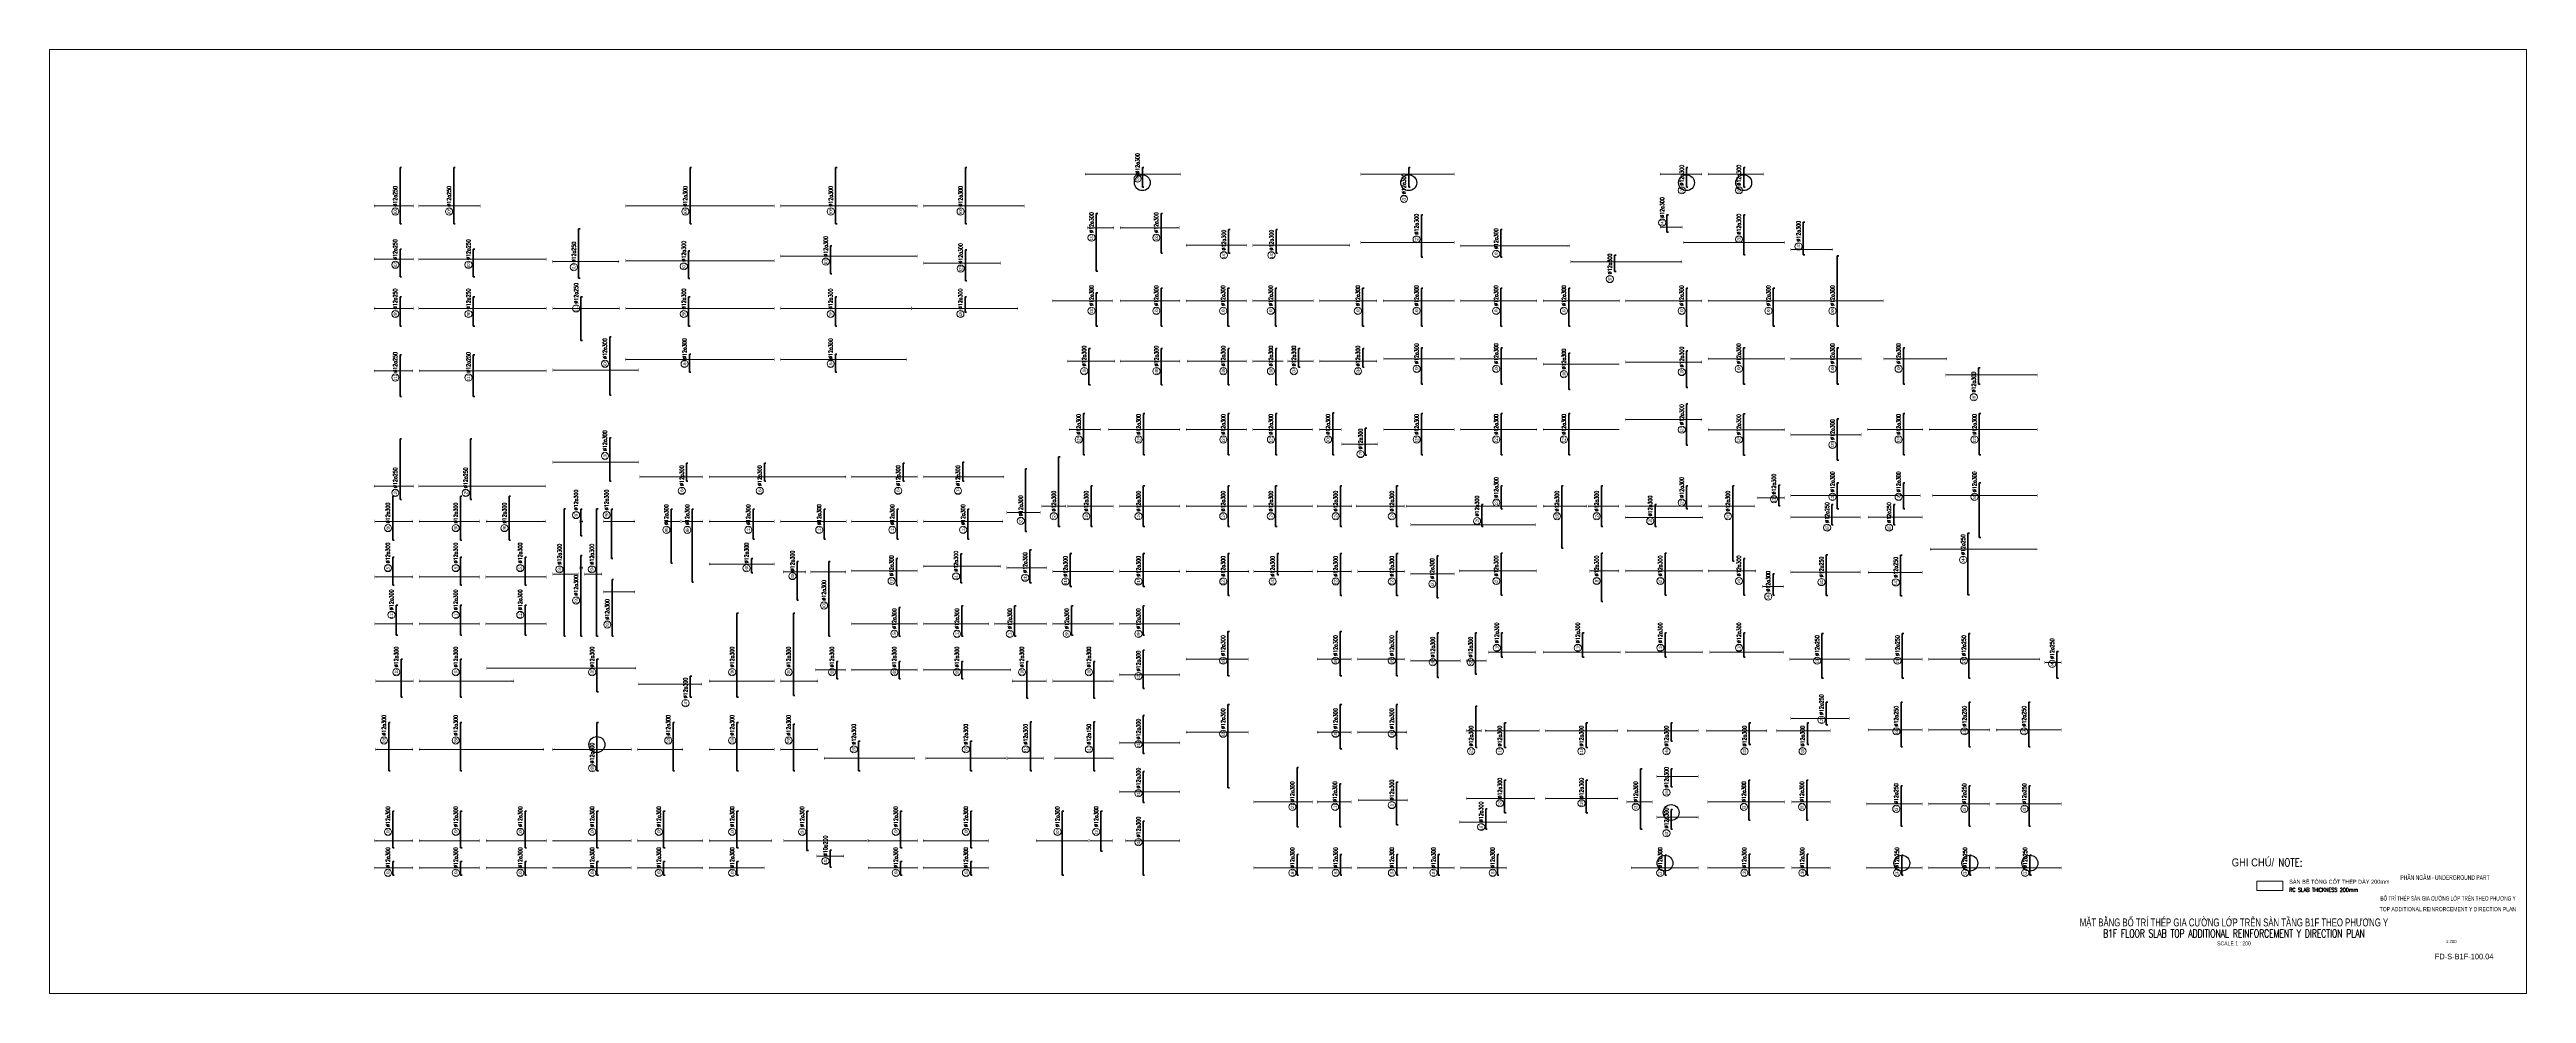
# Paper-space layout 'TOP ADDITIONAL REINRORCEMENT Y DIRECTION PLAN' of a CAD drawing. Header units: millimetres. Extents: x 0 to 1560, y 0 to 594.
# The model-space entities are those that its viewports show. They can reach past a viewport. Long polylines and large blocks are cut down to what shows.
import ezdxf
from ezdxf.enums import TextEntityAlignment as Align

# ---------------------------------------------------------------- set-up
doc = ezdxf.new("R2010")
doc.units = ezdxf.units.MM
doc.header["$MEASUREMENT"] = 0
doc.layers.add('kata_Highlight', color=2, linetype='Continuous')
for name, color, linetype, lineweight in [('NDC_S_251', 251, 'Continuous', 9), ('NDC_S_ANNO', 7, 'Continuous', 20), ('NDC_S_CONTINUOUS', 3, 'Continuous', 20), ('NDC_S_DIM', 1, 'Continuous', 15), ('NDC_S_ENG TEXT', 2, 'Continuous', 20), ('NDC_S_ENG TITLE', 3, 'Continuous', 20), ('NDC_S_REBAR', 4, 'Continuous', 35), ('NDC_S_TEXT SYMBOL', 7, 'Continuous', 20), ('NDC_S_VN TEXT', 7, 'Continuous', 20), ('NDC_S_VN TITLE', 6, 'Continuous', 35)]:
    doc.layers.add(name, color=color, linetype=linetype, lineweight=lineweight)
doc.styles.add('ARIAL', font='arial.ttf', dxfattribs={"width": 0.8})
doc.styles.add('NDC_ANNO', font='', dxfattribs={"width": 0.8})
doc.styles.add('NDC_ARIAL', font='arial.ttf', dxfattribs={"width": 0.85})
doc.styles.add('NDC_EN TXT', font='romans.shx', dxfattribs={"width": 0.8})
doc.styles.add('NDC_VIE TXT', font='arial.ttf', dxfattribs={"width": 0.8})
doc.styles.get('NDC_ANNO').set_extended_font_data('Dotum')

# ---------------------------------------------------------------- blocks, each defined once
blk = doc.blocks.new('*U503')
h = blk.add_hatch(color=6)
edge = h.paths.add_edge_path()
edge.add_arc((-3, 0), 0.3, 0, 360)
at = {"layer": 'NDC_S_DIM', "color": 8}
for q in [(-3, 40.3), (-3, -53.4)]:
    blk.add_line((-3, 0), q, dxfattribs=at)
for points in [[(-4, 40.3, 0.2, 0.2, 0), (-2, 40.3, 0, 0, 0)], [(-4, -53.4, 0.2, 0.2, 0), (-2, -53.4, 0, 0, 0)]]:
    blk.add_lwpolyline(points, format="xyseb", dxfattribs=at)
at = {"layer": 'NDC_S_DIM'}
blk.add_circle((-5.8, 3), 2.25, dxfattribs=at)
at = {"layer": 'NDC_S_DIM', "color": 6}
blk.add_circle((-3, 0), 0.3, dxfattribs=at)
at = {"layer": 'NDC_S_DIM', "color": 8}
for points in [[(-3.4, 39.1), (-3, 40.3), (-2.6, 39.1)], [(-3.4, -52.2), (-3, -53.4), (-2.6, -52.2)]]:
    blk.add_solid(points, dxfattribs=at)
at = {"layer": 'NDC_S_REBAR'}
for p, q in [((0, 0), (-11, 0)), ((-11, 0), (-11, -0.9)), ((0, 0), (0.3, 0)), ((0.3, 0), (0.3, -0.9)), ((-11, -0.9), (-11, -0.9)), ((0.3, -0.9), (0.3, -0.9))]:
    blk.add_line(p, q, dxfattribs=at)
at = {"layer": 'NDC_S_VN TEXT', "style": 'ARIAL', "width": 0.8}
blk.add_attdef('KHT', text='', height=2, dxfattribs=at).set_placement((-5.8, 3), align=Align.MIDDLE_CENTER)
at = {"layer": 'NDC_S_VN TEXT', "color": 3, "style": 'NDC_EN TXT', "width": 0.75}
blk.add_attdef('DKT', (-2.8, 1.8), '', height=2.5, dxfattribs=at)
blk = doc.blocks.new('*U420')
h = blk.add_hatch(color=6)
edge = h.paths.add_edge_path()
edge.add_arc((-3, 0), 0.3, 0, 360)
at = {"layer": 'NDC_S_DIM', "color": 8}
for q in [(-3, 11.5), (-3, -12.7)]:
    blk.add_line((-3, 0), q, dxfattribs=at)
for points in [[(-4, 11.5, 0.2, 0.2, 0), (-2, 11.5, 0, 0, 0)], [(-4, -12.7, 0.2, 0.2, 0), (-2, -12.7, 0, 0, 0)]]:
    blk.add_lwpolyline(points, format="xyseb", dxfattribs=at)
at = {"layer": 'NDC_S_DIM', "color": 6}
blk.add_circle((-3, 0), 0.3, dxfattribs=at)
at = {"layer": 'NDC_S_DIM'}
blk.add_circle((2.6, 3), 2.25, dxfattribs=at)
at = {"layer": 'NDC_S_DIM', "color": 8}
for points in [[(-3.4, 10.3), (-3, 11.5), (-2.6, 10.3)], [(-3.4, -11.5), (-3, -12.7), (-2.6, -11.5)]]:
    blk.add_solid(points, dxfattribs=at)
at = {"layer": 'NDC_S_REBAR'}
for p, q in [((0, 0), (-7.5, 0)), ((-7.5, 0), (-7.5, -0.9)), ((0, 0), (15.5, 0)), ((15.5, 0), (15.5, -0.9)), ((-7.5, -0.9), (-7.5, -0.9)), ((15.5, -0.9), (15.5, -0.9))]:
    blk.add_line(p, q, dxfattribs=at)
at = {"layer": 'NDC_S_VN TEXT', "style": 'ARIAL', "width": 0.8}
blk.add_attdef('KHT', text='', height=2, dxfattribs=at).set_placement((2.6, 3), align=Align.MIDDLE_CENTER)
at = {"layer": 'NDC_S_VN TEXT', "color": 3, "style": 'NDC_EN TXT', "width": 0.75}
blk.add_attdef('DKT', (5.6, 1.8), '', height=2.5, dxfattribs=at)
blk = doc.blocks.new('*U421')
h = blk.add_hatch(color=6)
edge = h.paths.add_edge_path()
edge.add_arc((-3, 0), 0.3, 0, 360)
at = {"layer": 'NDC_S_DIM', "color": 8}
for q in [(-3, 11.5), (-3, -12.7)]:
    blk.add_line((-3, 0), q, dxfattribs=at)
for points in [[(-4, 11.5, 0.2, 0.2, 0), (-2, 11.5, 0, 0, 0)], [(-4, -12.7, 0.2, 0.2, 0), (-2, -12.7, 0, 0, 0)]]:
    blk.add_lwpolyline(points, format="xyseb", dxfattribs=at)
at = {"layer": 'NDC_S_DIM'}
blk.add_circle((-6.1, 3), 2.25, dxfattribs=at)
at = {"layer": 'NDC_S_DIM', "color": 6}
blk.add_circle((-3, 0), 0.3, dxfattribs=at)
at = {"layer": 'NDC_S_DIM', "color": 8}
for points in [[(-3.4, 10.3), (-3, 11.5), (-2.6, 10.3)], [(-3.4, -11.5), (-3, -12.7), (-2.6, -11.5)]]:
    blk.add_solid(points, dxfattribs=at)
at = {"layer": 'NDC_S_REBAR'}
for p, q in [((0, 0), (-7.5, 0)), ((-7.5, 0), (-7.5, -0.9)), ((0, 0), (1.1, 0)), ((1.1, 0), (1.1, -0.9)), ((-7.5, -0.9), (-7.5, -0.9)), ((1.1, -0.9), (1.1, -0.9))]:
    blk.add_line(p, q, dxfattribs=at)
at = {"layer": 'NDC_S_VN TEXT', "style": 'ARIAL', "width": 0.8}
blk.add_attdef('KHT', text='', height=2, dxfattribs=at).set_placement((-6.1, 3), align=Align.MIDDLE_CENTER)
at = {"layer": 'NDC_S_VN TEXT', "color": 3, "style": 'NDC_EN TXT', "width": 0.75}
blk.add_attdef('DKT', (-3.1, 1.8), '', height=2.5, dxfattribs=at)
blk = doc.blocks.new('*U413')
h = blk.add_hatch(color=6)
edge = h.paths.add_edge_path()
edge.add_arc((-3, 0), 0.3, 0, 360)
at = {"layer": 'NDC_S_DIM', "color": 8}
for q in [(-3, 8.3), (-3, -15.2)]:
    blk.add_line((-3, 0), q, dxfattribs=at)
for points in [[(-4, 8.3, 0.2, 0.2, 0), (-2, 8.3, 0, 0, 0)], [(-4, -15.2, 0.2, 0.2, 0), (-2, -15.2, 0, 0, 0)]]:
    blk.add_lwpolyline(points, format="xyseb", dxfattribs=at)
at = {"layer": 'NDC_S_DIM', "color": 6}
blk.add_circle((-3, 0), 0.3, dxfattribs=at)
at = {"layer": 'NDC_S_DIM'}
blk.add_circle((2.6, 3), 2.25, dxfattribs=at)
at = {"layer": 'NDC_S_DIM', "color": 8}
for points in [[(-3.4, 7.1), (-3, 8.3), (-2.6, 7.1)], [(-3.4, -14), (-3, -15.2), (-2.6, -14)]]:
    blk.add_solid(points, dxfattribs=at)
at = {"layer": 'NDC_S_REBAR'}
for p, q in [((0, 0), (-16.5, 0)), ((-16.5, 0), (-16.5, -0.9)), ((0, 0), (13.8, 0)), ((13.8, 0), (13.8, -0.9)), ((-16.5, -0.9), (-16.5, -0.9)), ((13.8, -0.9), (13.8, -0.9))]:
    blk.add_line(p, q, dxfattribs=at)
at = {"layer": 'NDC_S_VN TEXT', "style": 'ARIAL', "width": 0.8}
blk.add_attdef('KHT', text='', height=2, dxfattribs=at).set_placement((2.6, 3), align=Align.MIDDLE_CENTER)
at = {"layer": 'NDC_S_VN TEXT', "color": 3, "style": 'NDC_EN TXT', "width": 0.75}
blk.add_attdef('DKT', (5.6, 1.8), '', height=2.5, dxfattribs=at)
blk = doc.blocks.new('*U414')
h = blk.add_hatch(color=6)
edge = h.paths.add_edge_path()
edge.add_arc((-3, 0), 0.3, 0, 360)
at = {"layer": 'NDC_S_DIM', "color": 8}
for q in [(-3, 16), (-3, -7.5)]:
    blk.add_line((-3, 0), q, dxfattribs=at)
for points in [[(-4, 16, 0.2, 0.2, 0), (-2, 16, 0, 0, 0)], [(-4, -7.5, 0.2, 0.2, 0), (-2, -7.5, 0, 0, 0)]]:
    blk.add_lwpolyline(points, format="xyseb", dxfattribs=at)
at = {"layer": 'NDC_S_DIM', "color": 6}
blk.add_circle((-3, 0), 0.3, dxfattribs=at)
at = {"layer": 'NDC_S_DIM'}
blk.add_circle((2.6, 3), 2.25, dxfattribs=at)
at = {"layer": 'NDC_S_DIM', "color": 8}
for points in [[(-3.4, 14.8), (-3, 16), (-2.6, 14.8)], [(-3.4, -6.3), (-3, -7.5), (-2.6, -6.3)]]:
    blk.add_solid(points, dxfattribs=at)
at = {"layer": 'NDC_S_REBAR'}
for p, q in [((0, 0), (-13.2, 0)), ((-13.2, 0), (-13.2, -0.9)), ((0, 0), (10.8, 0)), ((10.8, 0), (10.8, -0.9)), ((-13.2, -0.9), (-13.2, -0.9)), ((10.8, -0.9), (10.8, -0.9))]:
    blk.add_line(p, q, dxfattribs=at)
at = {"layer": 'NDC_S_VN TEXT', "style": 'ARIAL', "width": 0.8}
blk.add_attdef('KHT', text='', height=2, dxfattribs=at).set_placement((2.6, 3), align=Align.MIDDLE_CENTER)
at = {"layer": 'NDC_S_VN TEXT', "color": 3, "style": 'NDC_EN TXT', "width": 0.75}
blk.add_attdef('DKT', (5.6, 1.8), '', height=2.5, dxfattribs=at)
blk = doc.blocks.new('*U422')
h = blk.add_hatch(color=6)
edge = h.paths.add_edge_path()
edge.add_arc((-3, 0), 0.3, 0, 360)
at = {"layer": 'NDC_S_DIM', "color": 8}
for q in [(-3, 13.5), (-3, -10.5)]:
    blk.add_line((-3, 0), q, dxfattribs=at)
for points in [[(-4, 13.5, 0.2, 0.2, 0), (-2, 13.5, 0, 0, 0)], [(-4, -10.5, 0.2, 0.2, 0), (-2, -10.5, 0, 0, 0)]]:
    blk.add_lwpolyline(points, format="xyseb", dxfattribs=at)
at = {"layer": 'NDC_S_DIM', "color": 6}
blk.add_circle((-3, 0), 0.3, dxfattribs=at)
at = {"layer": 'NDC_S_DIM'}
blk.add_circle((2.6, 3), 2.25, dxfattribs=at)
at = {"layer": 'NDC_S_DIM', "color": 8}
for points in [[(-3.4, 12.3), (-3, 13.5), (-2.6, 12.3)], [(-3.4, -9.3), (-3, -10.5), (-2.6, -9.3)]]:
    blk.add_solid(points, dxfattribs=at)
at = {"layer": 'NDC_S_REBAR'}
for p, q in [((0, 0), (-10.2, 0)), ((-10.2, 0), (-10.2, -0.9)), ((0, 0), (8.8, 0)), ((8.8, 0), (8.8, -0.9)), ((-10.2, -0.9), (-10.2, -0.9)), ((8.8, -0.9), (8.8, -0.9))]:
    blk.add_line(p, q, dxfattribs=at)
at = {"layer": 'NDC_S_VN TEXT', "style": 'ARIAL', "width": 0.8}
blk.add_attdef('KHT', text='', height=2, dxfattribs=at).set_placement((2.6, 3), align=Align.MIDDLE_CENTER)
at = {"layer": 'NDC_S_VN TEXT', "color": 3, "style": 'NDC_EN TXT', "width": 0.75}
blk.add_attdef('DKT', (5.6, 1.8), '', height=2.5, dxfattribs=at)
blk = doc.blocks.new('*U423')
h = blk.add_hatch(color=6)
edge = h.paths.add_edge_path()
edge.add_arc((-3, 0), 0.3, 0, 360)
at = {"layer": 'NDC_S_DIM', "color": 8}
for q in [(-3, 11.3), (-3, -12.7)]:
    blk.add_line((-3, 0), q, dxfattribs=at)
for points in [[(-4, 11.3, 0.2, 0.2, 0), (-2, 11.3, 0, 0, 0)], [(-4, -12.7, 0.2, 0.2, 0), (-2, -12.7, 0, 0, 0)]]:
    blk.add_lwpolyline(points, format="xyseb", dxfattribs=at)
at = {"layer": 'NDC_S_DIM', "color": 6}
blk.add_circle((-3, 0), 0.3, dxfattribs=at)
at = {"layer": 'NDC_S_DIM'}
blk.add_circle((2.6, 3), 2.25, dxfattribs=at)
at = {"layer": 'NDC_S_DIM', "color": 8}
for points in [[(-3.4, 10.1), (-3, 11.3), (-2.6, 10.1)], [(-3.4, -11.5), (-3, -12.7), (-2.6, -11.5)]]:
    blk.add_solid(points, dxfattribs=at)
at = {"layer": 'NDC_S_REBAR'}
for p, q in [((0, 0), (-8.2, 0)), ((-8.2, 0), (-8.2, -0.9)), ((0, 0), (9.5, 0)), ((9.5, 0), (9.5, -0.9)), ((-8.2, -0.9), (-8.2, -0.9)), ((9.5, -0.9), (9.5, -0.9))]:
    blk.add_line(p, q, dxfattribs=at)
at = {"layer": 'NDC_S_VN TEXT', "style": 'ARIAL', "width": 0.8}
blk.add_attdef('KHT', text='', height=2, dxfattribs=at).set_placement((2.6, 3), align=Align.MIDDLE_CENTER)
at = {"layer": 'NDC_S_VN TEXT', "color": 3, "style": 'NDC_EN TXT', "width": 0.75}
blk.add_attdef('DKT', (5.6, 1.8), '', height=2.5, dxfattribs=at)
blk = doc.blocks.new('*U474')
h = blk.add_hatch(color=6)
edge = h.paths.add_edge_path()
edge.add_arc((-1.4, 0), 0.3, 0, 360)
at = {"layer": 'NDC_S_DIM', "color": 8}
for q in [(-1.4, 11.3), (-1.4, -12.7)]:
    blk.add_line((-1.4, 0), q, dxfattribs=at)
for points in [[(-2.4, 11.3, 0.2, 0.2, 0), (-0.4, 11.3, 0, 0, 0)], [(-2.4, -12.7, 0.2, 0.2, 0), (-0.4, -12.7, 0, 0, 0)]]:
    blk.add_lwpolyline(points, format="xyseb", dxfattribs=at)
at = {"layer": 'NDC_S_DIM'}
blk.add_circle((-5.6, 3), 2.25, dxfattribs=at)
at = {"layer": 'NDC_S_DIM', "color": 6}
blk.add_circle((-1.4, 0), 0.3, dxfattribs=at)
at = {"layer": 'NDC_S_DIM', "color": 8}
for points in [[(-1.8, 10.1), (-1.4, 11.3), (-1, 10.1)], [(-1.8, -11.5), (-1.4, -12.7), (-1, -11.5)]]:
    blk.add_solid(points, dxfattribs=at)
at = {"layer": 'NDC_S_REBAR'}
for p, q in [((0, 0), (-13.3, 0)), ((-13.3, 0), (-13.3, -0.9)), ((0, 0), (14.5, 0)), ((14.5, 0), (14.5, -0.9)), ((-13.3, -0.9), (-13.3, -0.9)), ((14.5, -0.9), (14.5, -0.9))]:
    blk.add_line(p, q, dxfattribs=at)
at = {"layer": 'NDC_S_VN TEXT', "style": 'ARIAL', "width": 0.8}
blk.add_attdef('KHT', text='', height=2, dxfattribs=at).set_placement((-5.6, 3), align=Align.MIDDLE_CENTER)
at = {"layer": 'NDC_S_VN TEXT', "color": 3, "style": 'NDC_EN TXT', "width": 0.75}
blk.add_attdef('DKT', (-2.6, 1.8), '', height=2.5, dxfattribs=at)
blk = doc.blocks.new('*U418')
h = blk.add_hatch(color=6)
edge = h.paths.add_edge_path()
edge.add_arc((-3, 0), 0.3, 0, 360)
at = {"layer": 'NDC_S_DIM', "color": 8}
for q in [(-3, 26), (-3, -12)]:
    blk.add_line((-3, 0), q, dxfattribs=at)
for points in [[(-4, 26, 0.2, 0.2, 0), (-2, 26, 0, 0, 0)], [(-4, -12, 0.2, 0.2, 0), (-2, -12, 0, 0, 0)]]:
    blk.add_lwpolyline(points, format="xyseb", dxfattribs=at)
at = {"layer": 'NDC_S_DIM', "color": 6}
blk.add_circle((-3, 0), 0.3, dxfattribs=at)
at = {"layer": 'NDC_S_DIM'}
blk.add_circle((2.6, 3), 2.25, dxfattribs=at)
at = {"layer": 'NDC_S_DIM', "color": 8}
for points in [[(-3.4, 24.8), (-3, 26), (-2.6, 24.8)], [(-3.4, -10.8), (-3, -12), (-2.6, -10.8)]]:
    blk.add_solid(points, dxfattribs=at)
at = {"layer": 'NDC_S_REBAR'}
for p, q in [((0, 0), (-7.5, 0)), ((-7.5, 0), (-7.5, -0.9)), ((0, 0), (15.5, 0)), ((15.5, 0), (15.5, -0.9)), ((-7.5, -0.9), (-7.5, -0.9)), ((15.5, -0.9), (15.5, -0.9))]:
    blk.add_line(p, q, dxfattribs=at)
at = {"layer": 'NDC_S_VN TEXT', "style": 'ARIAL', "width": 0.8}
blk.add_attdef('KHT', text='', height=2, dxfattribs=at).set_placement((2.6, 3), align=Align.MIDDLE_CENTER)
at = {"layer": 'NDC_S_VN TEXT', "color": 3, "style": 'NDC_EN TXT', "width": 0.75}
blk.add_attdef('DKT', (5.6, 1.8), '', height=2.5, dxfattribs=at)
blk = doc.blocks.new('*U419')
h = blk.add_hatch(color=6)
edge = h.paths.add_edge_path()
edge.add_arc((-3, 0), 0.3, 0, 360)
at = {"layer": 'NDC_S_DIM', "color": 8}
for q in [(-3, 26), (-3, -12)]:
    blk.add_line((-3, 0), q, dxfattribs=at)
for points in [[(-4, 26, 0.2, 0.2, 0), (-2, 26, 0, 0, 0)], [(-4, -12, 0.2, 0.2, 0), (-2, -12, 0, 0, 0)]]:
    blk.add_lwpolyline(points, format="xyseb", dxfattribs=at)
at = {"layer": 'NDC_S_DIM'}
blk.add_circle((-6.1, 3), 2.25, dxfattribs=at)
at = {"layer": 'NDC_S_DIM', "color": 6}
blk.add_circle((-3, 0), 0.3, dxfattribs=at)
at = {"layer": 'NDC_S_DIM', "color": 8}
for points in [[(-3.4, 24.8), (-3, 26), (-2.6, 24.8)], [(-3.4, -10.8), (-3, -12), (-2.6, -10.8)]]:
    blk.add_solid(points, dxfattribs=at)
at = {"layer": 'NDC_S_REBAR'}
for p, q in [((0, 0), (-7.5, 0)), ((-7.5, 0), (-7.5, -0.9)), ((0, 0), (1.1, 0)), ((1.1, 0), (1.1, -0.9)), ((-7.5, -0.9), (-7.5, -0.9)), ((1.1, -0.9), (1.1, -0.9))]:
    blk.add_line(p, q, dxfattribs=at)
at = {"layer": 'NDC_S_VN TEXT', "style": 'ARIAL', "width": 0.8}
blk.add_attdef('KHT', text='', height=2, dxfattribs=at).set_placement((-6.1, 3), align=Align.MIDDLE_CENTER)
at = {"layer": 'NDC_S_VN TEXT', "color": 3, "style": 'NDC_EN TXT', "width": 0.75}
blk.add_attdef('DKT', (-3.1, 1.8), '', height=2.5, dxfattribs=at)
blk = doc.blocks.new('*U410')
h = blk.add_hatch(color=6)
edge = h.paths.add_edge_path()
edge.add_arc((-3, 0), 0.3, 0, 360)
at = {"layer": 'NDC_S_DIM', "color": 8}
for q in [(-3, 26), (-3, -52.5)]:
    blk.add_line((-3, 0), q, dxfattribs=at)
for points in [[(-4, 26, 0.2, 0.2, 0), (-2, 26, 0, 0, 0)], [(-4, -52.5, 0.2, 0.2, 0), (-2, -52.5, 0, 0, 0)]]:
    blk.add_lwpolyline(points, format="xyseb", dxfattribs=at)
at = {"layer": 'NDC_S_DIM', "color": 6}
blk.add_circle((-3, 0), 0.3, dxfattribs=at)
at = {"layer": 'NDC_S_DIM'}
blk.add_circle((2.6, 3), 2.25, dxfattribs=at)
at = {"layer": 'NDC_S_DIM', "color": 8}
for points in [[(-3.4, 24.8), (-3, 26), (-2.6, 24.8)], [(-3.4, -51.3), (-3, -52.5), (-2.6, -51.3)]]:
    blk.add_solid(points, dxfattribs=at)
at = {"layer": 'NDC_S_REBAR'}
for p, q in [((0, 0), (-16.5, 0)), ((-16.5, 0), (-16.5, -0.9)), ((0, 0), (13.8, 0)), ((13.8, 0), (13.8, -0.9)), ((-16.5, -0.9), (-16.5, -0.9)), ((13.8, -0.9), (13.8, -0.9))]:
    blk.add_line(p, q, dxfattribs=at)
at = {"layer": 'NDC_S_VN TEXT', "style": 'ARIAL', "width": 0.8}
blk.add_attdef('KHT', text='', height=2, dxfattribs=at).set_placement((2.6, 3), align=Align.MIDDLE_CENTER)
at = {"layer": 'NDC_S_VN TEXT', "color": 3, "style": 'NDC_EN TXT', "width": 0.75}
blk.add_attdef('DKT', (5.6, 1.8), '', height=2.5, dxfattribs=at)
blk = doc.blocks.new('*U411')
h = blk.add_hatch(color=6)
edge = h.paths.add_edge_path()
edge.add_arc((-3, 0), 0.3, 0, 360)
at = {"layer": 'NDC_S_DIM', "color": 8}
for q in [(-3, 26), (-3, -33.5)]:
    blk.add_line((-3, 0), q, dxfattribs=at)
for points in [[(-4, 26, 0.2, 0.2, 0), (-2, 26, 0, 0, 0)], [(-4, -33.5, 0.2, 0.2, 0), (-2, -33.5, 0, 0, 0)]]:
    blk.add_lwpolyline(points, format="xyseb", dxfattribs=at)
at = {"layer": 'NDC_S_DIM', "color": 6}
blk.add_circle((-3, 0), 0.3, dxfattribs=at)
at = {"layer": 'NDC_S_DIM'}
blk.add_circle((2.6, 3), 2.25, dxfattribs=at)
at = {"layer": 'NDC_S_DIM', "color": 8}
for points in [[(-3.4, 24.8), (-3, 26), (-2.6, 24.8)], [(-3.4, -32.3), (-3, -33.5), (-2.6, -32.3)]]:
    blk.add_solid(points, dxfattribs=at)
at = {"layer": 'NDC_S_REBAR'}
for p, q in [((0, 0), (-13.2, 0)), ((-13.2, 0), (-13.2, -0.9)), ((0, 0), (10.8, 0)), ((10.8, 0), (10.8, -0.9)), ((-13.2, -0.9), (-13.2, -0.9)), ((10.8, -0.9), (10.8, -0.9))]:
    blk.add_line(p, q, dxfattribs=at)
at = {"layer": 'NDC_S_VN TEXT', "style": 'ARIAL', "width": 0.8}
blk.add_attdef('KHT', text='', height=2, dxfattribs=at).set_placement((2.6, 3), align=Align.MIDDLE_CENTER)
at = {"layer": 'NDC_S_VN TEXT', "color": 3, "style": 'NDC_EN TXT', "width": 0.75}
blk.add_attdef('DKT', (5.6, 1.8), '', height=2.5, dxfattribs=at)
blk = doc.blocks.new('*U424')
h = blk.add_hatch(color=6)
edge = h.paths.add_edge_path()
edge.add_arc((-3, 0), 0.3, 0, 360)
at = {"layer": 'NDC_S_DIM', "color": 8}
for q in [(-3, 26), (-3, -12)]:
    blk.add_line((-3, 0), q, dxfattribs=at)
for points in [[(-4, 26, 0.2, 0.2, 0), (-2, 26, 0, 0, 0)], [(-4, -12, 0.2, 0.2, 0), (-2, -12, 0, 0, 0)]]:
    blk.add_lwpolyline(points, format="xyseb", dxfattribs=at)
at = {"layer": 'NDC_S_DIM', "color": 6}
blk.add_circle((-3, 0), 0.3, dxfattribs=at)
at = {"layer": 'NDC_S_DIM'}
blk.add_circle((2.6, 3), 2.25, dxfattribs=at)
at = {"layer": 'NDC_S_DIM', "color": 8}
for points in [[(-3.4, 24.8), (-3, 26), (-2.6, 24.8)], [(-3.4, -10.8), (-3, -12), (-2.6, -10.8)]]:
    blk.add_solid(points, dxfattribs=at)
at = {"layer": 'NDC_S_REBAR'}
for p, q in [((0, 0), (-10.2, 0)), ((-10.2, 0), (-10.2, -0.9)), ((0, 0), (8.8, 0)), ((8.8, 0), (8.8, -0.9)), ((-10.2, -0.9), (-10.2, -0.9)), ((8.8, -0.9), (8.8, -0.9))]:
    blk.add_line(p, q, dxfattribs=at)
at = {"layer": 'NDC_S_VN TEXT', "style": 'ARIAL', "width": 0.8}
blk.add_attdef('KHT', text='', height=2, dxfattribs=at).set_placement((2.6, 3), align=Align.MIDDLE_CENTER)
at = {"layer": 'NDC_S_VN TEXT', "color": 3, "style": 'NDC_EN TXT', "width": 0.75}
blk.add_attdef('DKT', (5.6, 1.8), '', height=2.5, dxfattribs=at)
blk = doc.blocks.new('*U425')
h = blk.add_hatch(color=6)
edge = h.paths.add_edge_path()
edge.add_arc((-3, 0), 0.3, 0, 360)
at = {"layer": 'NDC_S_DIM', "color": 8}
for q in [(-3, 26), (-3, -12)]:
    blk.add_line((-3, 0), q, dxfattribs=at)
for points in [[(-4, 26, 0.2, 0.2, 0), (-2, 26, 0, 0, 0)], [(-4, -12, 0.2, 0.2, 0), (-2, -12, 0, 0, 0)]]:
    blk.add_lwpolyline(points, format="xyseb", dxfattribs=at)
at = {"layer": 'NDC_S_DIM', "color": 6}
blk.add_circle((-3, 0), 0.3, dxfattribs=at)
at = {"layer": 'NDC_S_DIM'}
blk.add_circle((2.6, 3), 2.25, dxfattribs=at)
at = {"layer": 'NDC_S_DIM', "color": 8}
for points in [[(-3.4, 24.8), (-3, 26), (-2.6, 24.8)], [(-3.4, -10.8), (-3, -12), (-2.6, -10.8)]]:
    blk.add_solid(points, dxfattribs=at)
at = {"layer": 'NDC_S_REBAR'}
for p, q in [((0, 0), (-8.2, 0)), ((-8.2, 0), (-8.2, -0.9)), ((0, 0), (9.5, 0)), ((9.5, 0), (9.5, -0.9)), ((-8.2, -0.9), (-8.2, -0.9)), ((9.5, -0.9), (9.5, -0.9))]:
    blk.add_line(p, q, dxfattribs=at)
at = {"layer": 'NDC_S_VN TEXT', "style": 'ARIAL', "width": 0.8}
blk.add_attdef('KHT', text='', height=2, dxfattribs=at).set_placement((2.6, 3), align=Align.MIDDLE_CENTER)
at = {"layer": 'NDC_S_VN TEXT', "color": 3, "style": 'NDC_EN TXT', "width": 0.75}
blk.add_attdef('DKT', (5.6, 1.8), '', height=2.5, dxfattribs=at)
blk = doc.blocks.new('*U475')
h = blk.add_hatch(color=6)
edge = h.paths.add_edge_path()
edge.add_arc((-1.4, 0), 0.3, 0, 360)
at = {"layer": 'NDC_S_DIM', "color": 8}
for q in [(-1.4, 26), (-1.4, -12)]:
    blk.add_line((-1.4, 0), q, dxfattribs=at)
for points in [[(-2.4, 26, 0.2, 0.2, 0), (-0.4, 26, 0, 0, 0)], [(-2.4, -12, 0.2, 0.2, 0), (-0.4, -12, 0, 0, 0)]]:
    blk.add_lwpolyline(points, format="xyseb", dxfattribs=at)
at = {"layer": 'NDC_S_DIM'}
blk.add_circle((-5.6, 3), 2.25, dxfattribs=at)
at = {"layer": 'NDC_S_DIM', "color": 6}
blk.add_circle((-1.4, 0), 0.3, dxfattribs=at)
at = {"layer": 'NDC_S_DIM', "color": 8}
for points in [[(-1.8, 24.8), (-1.4, 26), (-1, 24.8)], [(-1.8, -10.8), (-1.4, -12), (-1, -10.8)]]:
    blk.add_solid(points, dxfattribs=at)
at = {"layer": 'NDC_S_REBAR'}
for p, q in [((0, 0), (-13.3, 0)), ((-13.3, 0), (-13.3, -0.9)), ((0, 0), (14.5, 0)), ((14.5, 0), (14.5, -0.9)), ((-13.3, -0.9), (-13.3, -0.9)), ((14.5, -0.9), (14.5, -0.9))]:
    blk.add_line(p, q, dxfattribs=at)
at = {"layer": 'NDC_S_VN TEXT', "style": 'ARIAL', "width": 0.8}
blk.add_attdef('KHT', text='', height=2, dxfattribs=at).set_placement((-5.6, 3), align=Align.MIDDLE_CENTER)
at = {"layer": 'NDC_S_VN TEXT', "color": 3, "style": 'NDC_EN TXT', "width": 0.75}
blk.add_attdef('DKT', (-2.6, 1.8), '', height=2.5, dxfattribs=at)
blk = doc.blocks.new('*U412')
h = blk.add_hatch(color=6)
edge = h.paths.add_edge_path()
edge.add_arc((-3, 0), 0.3, 0, 360)
at = {"layer": 'NDC_S_DIM', "color": 8}
for q in [(-3, 24.6), (-3, -13.4)]:
    blk.add_line((-3, 0), q, dxfattribs=at)
for points in [[(-4, 24.6, 0.2, 0.2, 0), (-2, 24.6, 0, 0, 0)], [(-4, -13.4, 0.2, 0.2, 0), (-2, -13.4, 0, 0, 0)]]:
    blk.add_lwpolyline(points, format="xyseb", dxfattribs=at)
at = {"layer": 'NDC_S_DIM', "color": 6}
blk.add_circle((-3, 0), 0.3, dxfattribs=at)
at = {"layer": 'NDC_S_DIM'}
blk.add_circle((2.6, 3), 2.25, dxfattribs=at)
at = {"layer": 'NDC_S_DIM', "color": 8}
for points in [[(-3.4, 23.4), (-3, 24.6), (-2.6, 23.4)], [(-3.4, -12.2), (-3, -13.4), (-2.6, -12.2)]]:
    blk.add_solid(points, dxfattribs=at)
at = {"layer": 'NDC_S_REBAR'}
for p, q in [((0, 0), (-7.5, 0)), ((-7.5, 0), (-7.5, -0.9)), ((0, 0), (15.5, 0)), ((15.5, 0), (15.5, -0.9)), ((-7.5, -0.9), (-7.5, -0.9)), ((15.5, -0.9), (15.5, -0.9))]:
    blk.add_line(p, q, dxfattribs=at)
at = {"layer": 'NDC_S_VN TEXT', "style": 'ARIAL', "width": 0.8}
blk.add_attdef('KHT', text='', height=2, dxfattribs=at).set_placement((2.6, 3), align=Align.MIDDLE_CENTER)
at = {"layer": 'NDC_S_VN TEXT', "color": 3, "style": 'NDC_EN TXT', "width": 0.75}
blk.add_attdef('DKT', (5.6, 1.8), '', height=2.5, dxfattribs=at)
blk = doc.blocks.new('*U426')
h = blk.add_hatch(color=6)
edge = h.paths.add_edge_path()
edge.add_arc((-3, 0), 0.3, 0, 360)
at = {"layer": 'NDC_S_DIM', "color": 8}
for q in [(-3, 24.6), (-3, -13.4)]:
    blk.add_line((-3, 0), q, dxfattribs=at)
for points in [[(-4, 24.6, 0.2, 0.2, 0), (-2, 24.6, 0, 0, 0)], [(-4, -13.4, 0.2, 0.2, 0), (-2, -13.4, 0, 0, 0)]]:
    blk.add_lwpolyline(points, format="xyseb", dxfattribs=at)
at = {"layer": 'NDC_S_DIM'}
blk.add_circle((-6.1, 3), 2.25, dxfattribs=at)
at = {"layer": 'NDC_S_DIM', "color": 6}
blk.add_circle((-3, 0), 0.3, dxfattribs=at)
at = {"layer": 'NDC_S_DIM', "color": 8}
for points in [[(-3.4, 23.4), (-3, 24.6), (-2.6, 23.4)], [(-3.4, -12.2), (-3, -13.4), (-2.6, -12.2)]]:
    blk.add_solid(points, dxfattribs=at)
at = {"layer": 'NDC_S_REBAR'}
for p, q in [((0, 0), (-7.5, 0)), ((-7.5, 0), (-7.5, -0.9)), ((0, 0), (1.1, 0)), ((1.1, 0), (1.1, -0.9)), ((-7.5, -0.9), (-7.5, -0.9)), ((1.1, -0.9), (1.1, -0.9))]:
    blk.add_line(p, q, dxfattribs=at)
at = {"layer": 'NDC_S_VN TEXT', "style": 'ARIAL', "width": 0.8}
blk.add_attdef('KHT', text='', height=2, dxfattribs=at).set_placement((-6.1, 3), align=Align.MIDDLE_CENTER)
at = {"layer": 'NDC_S_VN TEXT', "color": 3, "style": 'NDC_EN TXT', "width": 0.75}
blk.add_attdef('DKT', (-3.1, 1.8), '', height=2.5, dxfattribs=at)
blk = doc.blocks.new('*U427')
h = blk.add_hatch(color=6)
edge = h.paths.add_edge_path()
edge.add_arc((-3, 0), 0.3, 0, 360)
at = {"layer": 'NDC_S_DIM', "color": 8}
for q in [(-3, 24.6), (-3, -13.4)]:
    blk.add_line((-3, 0), q, dxfattribs=at)
for points in [[(-4, 24.6, 0.2, 0.2, 0), (-2, 24.6, 0, 0, 0)], [(-4, -13.4, 0.2, 0.2, 0), (-2, -13.4, 0, 0, 0)]]:
    blk.add_lwpolyline(points, format="xyseb", dxfattribs=at)
at = {"layer": 'NDC_S_DIM', "color": 6}
blk.add_circle((-3, 0), 0.3, dxfattribs=at)
at = {"layer": 'NDC_S_DIM'}
blk.add_circle((2.6, 3), 2.25, dxfattribs=at)
at = {"layer": 'NDC_S_DIM', "color": 8}
for points in [[(-3.4, 23.4), (-3, 24.6), (-2.6, 23.4)], [(-3.4, -12.2), (-3, -13.4), (-2.6, -12.2)]]:
    blk.add_solid(points, dxfattribs=at)
at = {"layer": 'NDC_S_REBAR'}
for p, q in [((0, 0), (-10.2, 0)), ((-10.2, 0), (-10.2, -0.9)), ((0, 0), (8.8, 0)), ((8.8, 0), (8.8, -0.9)), ((-10.2, -0.9), (-10.2, -0.9)), ((8.8, -0.9), (8.8, -0.9))]:
    blk.add_line(p, q, dxfattribs=at)
at = {"layer": 'NDC_S_VN TEXT', "style": 'ARIAL', "width": 0.8}
blk.add_attdef('KHT', text='', height=2, dxfattribs=at).set_placement((2.6, 3), align=Align.MIDDLE_CENTER)
at = {"layer": 'NDC_S_VN TEXT', "color": 3, "style": 'NDC_EN TXT', "width": 0.75}
blk.add_attdef('DKT', (5.6, 1.8), '', height=2.5, dxfattribs=at)
blk = doc.blocks.new('*U415')
h = blk.add_hatch(color=6)
edge = h.paths.add_edge_path()
edge.add_arc((-3, 0), 0.3, 0, 360)
at = {"layer": 'NDC_S_DIM', "color": 8}
for q in [(-3, 24.6), (-3, -13.4)]:
    blk.add_line((-3, 0), q, dxfattribs=at)
for points in [[(-4, 24.6, 0.2, 0.2, 0), (-2, 24.6, 0, 0, 0)], [(-4, -13.4, 0.2, 0.2, 0), (-2, -13.4, 0, 0, 0)]]:
    blk.add_lwpolyline(points, format="xyseb", dxfattribs=at)
at = {"layer": 'NDC_S_DIM', "color": 6}
blk.add_circle((-3, 0), 0.3, dxfattribs=at)
at = {"layer": 'NDC_S_DIM'}
blk.add_circle((2.6, 3), 2.25, dxfattribs=at)
at = {"layer": 'NDC_S_DIM', "color": 8}
for points in [[(-3.4, 23.4), (-3, 24.6), (-2.6, 23.4)], [(-3.4, -12.2), (-3, -13.4), (-2.6, -12.2)]]:
    blk.add_solid(points, dxfattribs=at)
at = {"layer": 'NDC_S_REBAR'}
for p, q in [((0, 0), (-8.2, 0)), ((-8.2, 0), (-8.2, -0.9)), ((0, 0), (9.5, 0)), ((9.5, 0), (9.5, -0.9)), ((-8.2, -0.9), (-8.2, -0.9)), ((9.5, -0.9), (9.5, -0.9))]:
    blk.add_line(p, q, dxfattribs=at)
at = {"layer": 'NDC_S_VN TEXT', "style": 'ARIAL', "width": 0.8}
blk.add_attdef('KHT', text='', height=2, dxfattribs=at).set_placement((2.6, 3), align=Align.MIDDLE_CENTER)
at = {"layer": 'NDC_S_VN TEXT', "color": 3, "style": 'NDC_EN TXT', "width": 0.75}
blk.add_attdef('DKT', (5.6, 1.8), '', height=2.5, dxfattribs=at)
blk = doc.blocks.new('*U432')
h = blk.add_hatch(color=6)
edge = h.paths.add_edge_path()
edge.add_arc((-3, 0), 0.3, 0, 360)
at = {"layer": 'NDC_S_DIM', "color": 8}
for q in [(-3, 27.9), (-3, -21.6)]:
    blk.add_line((-3, 0), q, dxfattribs=at)
for points in [[(-4, 27.9, 0.2, 0.2, 0), (-2, 27.9, 0, 0, 0)], [(-4, -21.6, 0.2, 0.2, 0), (-2, -21.6, 0, 0, 0)]]:
    blk.add_lwpolyline(points, format="xyseb", dxfattribs=at)
at = {"layer": 'NDC_S_DIM', "color": 6}
blk.add_circle((-3, 0), 0.3, dxfattribs=at)
at = {"layer": 'NDC_S_DIM'}
blk.add_circle((2.6, 3), 2.25, dxfattribs=at)
at = {"layer": 'NDC_S_DIM', "color": 8}
for points in [[(-3.4, 26.7), (-3, 27.9), (-2.6, 26.7)], [(-3.4, -20.4), (-3, -21.6), (-2.6, -20.4)]]:
    blk.add_solid(points, dxfattribs=at)
at = {"layer": 'NDC_S_REBAR'}
for p, q in [((0, 0), (-7.5, 0)), ((-7.5, 0), (-7.5, -0.9)), ((0, 0), (15.5, 0)), ((15.5, 0), (15.5, -0.9)), ((-7.5, -0.9), (-7.5, -0.9)), ((15.5, -0.9), (15.5, -0.9))]:
    blk.add_line(p, q, dxfattribs=at)
at = {"layer": 'NDC_S_VN TEXT', "style": 'ARIAL', "width": 0.8}
blk.add_attdef('KHT', text='', height=2, dxfattribs=at).set_placement((2.6, 3), align=Align.MIDDLE_CENTER)
at = {"layer": 'NDC_S_VN TEXT', "color": 3, "style": 'NDC_EN TXT', "width": 0.75}
blk.add_attdef('DKT', (5.6, 1.8), '', height=2.5, dxfattribs=at)
blk = doc.blocks.new('*U433')
h = blk.add_hatch(color=6)
edge = h.paths.add_edge_path()
edge.add_arc((-3, 0), 0.3, 0, 360)
at = {"layer": 'NDC_S_DIM', "color": 8}
for q in [(-3, 27.9), (-3, -21.6)]:
    blk.add_line((-3, 0), q, dxfattribs=at)
for points in [[(-4, 27.9, 0.2, 0.2, 0), (-2, 27.9, 0, 0, 0)], [(-4, -21.6, 0.2, 0.2, 0), (-2, -21.6, 0, 0, 0)]]:
    blk.add_lwpolyline(points, format="xyseb", dxfattribs=at)
at = {"layer": 'NDC_S_DIM'}
blk.add_circle((-6.1, 3), 2.25, dxfattribs=at)
at = {"layer": 'NDC_S_DIM', "color": 6}
blk.add_circle((-3, 0), 0.3, dxfattribs=at)
at = {"layer": 'NDC_S_DIM', "color": 8}
for points in [[(-3.4, 26.7), (-3, 27.9), (-2.6, 26.7)], [(-3.4, -20.4), (-3, -21.6), (-2.6, -20.4)]]:
    blk.add_solid(points, dxfattribs=at)
at = {"layer": 'NDC_S_REBAR'}
for p, q in [((0, 0), (-7.5, 0)), ((-7.5, 0), (-7.5, -0.9)), ((0, 0), (1.1, 0)), ((1.1, 0), (1.1, -0.9)), ((-7.5, -0.9), (-7.5, -0.9)), ((1.1, -0.9), (1.1, -0.9))]:
    blk.add_line(p, q, dxfattribs=at)
at = {"layer": 'NDC_S_VN TEXT', "style": 'ARIAL', "width": 0.8}
blk.add_attdef('KHT', text='', height=2, dxfattribs=at).set_placement((-6.1, 3), align=Align.MIDDLE_CENTER)
at = {"layer": 'NDC_S_VN TEXT', "color": 3, "style": 'NDC_EN TXT', "width": 0.75}
blk.add_attdef('DKT', (-3.1, 1.8), '', height=2.5, dxfattribs=at)
blk = doc.blocks.new('*U480')
h = blk.add_hatch(color=6)
edge = h.paths.add_edge_path()
edge.add_arc((-3, 0), 0.3, 0, 360)
at = {"layer": 'NDC_S_DIM', "color": 8}
for q in [(-3, 27.9), (-3, -21.7)]:
    blk.add_line((-3, 0), q, dxfattribs=at)
for points in [[(-4, 27.9, 0.2, 0.2, 0), (-2, 27.9, 0, 0, 0)], [(-4, -21.7, 0.2, 0.2, 0), (-2, -21.7, 0, 0, 0)]]:
    blk.add_lwpolyline(points, format="xyseb", dxfattribs=at)
at = {"layer": 'NDC_S_DIM'}
blk.add_circle((-14.9, 3), 2.25, dxfattribs=at)
at = {"layer": 'NDC_S_DIM', "color": 6}
blk.add_circle((-3, 0), 0.3, dxfattribs=at)
at = {"layer": 'NDC_S_DIM', "color": 8}
for points in [[(-3.4, 26.7), (-3, 27.9), (-2.6, 26.7)], [(-3.4, -20.5), (-3, -21.7), (-2.6, -20.5)]]:
    blk.add_solid(points, dxfattribs=at)
at = {"layer": 'NDC_S_REBAR'}
for p, q in [((0, 0), (-16.5, 0)), ((-16.5, 0), (-16.5, -0.9)), ((0, 0), (13.8, 0)), ((13.8, 0), (13.8, -0.9)), ((-16.5, -0.9), (-16.5, -0.9)), ((13.8, -0.9), (13.8, -0.9))]:
    blk.add_line(p, q, dxfattribs=at)
at = {"layer": 'NDC_S_VN TEXT', "style": 'ARIAL', "width": 0.8}
blk.add_attdef('KHT', text='', height=2, dxfattribs=at).set_placement((-14.9, 3), align=Align.MIDDLE_CENTER)
at = {"layer": 'NDC_S_VN TEXT', "color": 3, "style": 'NDC_EN TXT', "width": 0.75}
blk.add_attdef('DKT', (-11.9, 1.8), '', height=2.5, dxfattribs=at)
blk = doc.blocks.new('*U478')
h = blk.add_hatch(color=6)
edge = h.paths.add_edge_path()
edge.add_arc((5.1, 0), 0.3, 0, 360)
at = {"layer": 'NDC_S_DIM', "color": 8}
for q in [(5.1, 69.4), (5.1, -24.5)]:
    blk.add_line((5.1, 0), q, dxfattribs=at)
for points in [[(4.1, 69.4, 0.2, 0.2, 0), (6.1, 69.4, 0, 0, 0)], [(4.1, -24.5, 0.2, 0.2, 0), (6.1, -24.5, 0, 0, 0)]]:
    blk.add_lwpolyline(points, format="xyseb", dxfattribs=at)
at = {"layer": 'NDC_S_DIM'}
blk.add_circle((2.6, 3), 2.25, dxfattribs=at)
at = {"layer": 'NDC_S_DIM', "color": 6}
blk.add_circle((5.1, 0), 0.3, dxfattribs=at)
at = {"layer": 'NDC_S_DIM', "color": 8}
for points in [[(4.7, 68.2), (5.1, 69.4), (5.5, 68.2)], [(4.7, -23.3), (5.1, -24.5), (5.5, -23.3)]]:
    blk.add_solid(points, dxfattribs=at)
at = {"layer": 'NDC_S_REBAR'}
for p, q in [((0, 0), (-9.9, 0)), ((-9.9, 0), (-9.9, -0.9)), ((0, 0), (10.8, 0)), ((10.8, 0), (10.8, -0.9)), ((-9.9, -0.9), (-9.9, -0.9)), ((10.8, -0.9), (10.8, -0.9))]:
    blk.add_line(p, q, dxfattribs=at)
at = {"layer": 'NDC_S_VN TEXT', "style": 'ARIAL', "width": 0.8}
blk.add_attdef('KHT', text='', height=2, dxfattribs=at).set_placement((2.6, 3), align=Align.MIDDLE_CENTER)
at = {"layer": 'NDC_S_VN TEXT', "color": 3, "style": 'NDC_EN TXT', "width": 0.75}
blk.add_attdef('DKT', (5.6, 1.8), '', height=2.5, dxfattribs=at)
blk = doc.blocks.new('*U501')
h = blk.add_hatch(color=6)
edge = h.paths.add_edge_path()
edge.add_arc((-22.1, 0), 0.3, 0, 360)
at = {"layer": 'NDC_S_DIM', "color": 8}
for q in [(-22.1, 7.2), (-22.1, -8.8)]:
    blk.add_line((-22.1, 0), q, dxfattribs=at)
for points in [[(-23.1, 7.2, 0.2, 0.2, 0), (-21.1, 7.2, 0, 0, 0)], [(-23.1, -8.8, 0.2, 0.2, 0), (-21.1, -8.8, 0, 0, 0)]]:
    blk.add_lwpolyline(points, format="xyseb", dxfattribs=at)
at = {"layer": 'NDC_S_DIM', "color": 6}
blk.add_circle((-22.1, 0), 0.3, dxfattribs=at)
at = {"layer": 'NDC_S_DIM'}
blk.add_circle((-19.1, 3), 2.25, dxfattribs=at)
at = {"layer": 'NDC_S_DIM', "color": 8}
for points in [[(-22.5, 6), (-22.1, 7.2), (-21.7, 6)], [(-22.5, -7.6), (-22.1, -8.8), (-21.7, -7.6)]]:
    blk.add_solid(points, dxfattribs=at)
at = {"layer": 'NDC_S_REBAR'}
for p, q in [((0, 0), (-61.1, 0)), ((-61.1, 0), (-61.1, -0.9)), ((0, 0), (18.9, 0)), ((18.9, 0), (18.9, -0.9)), ((-61.1, -0.9), (-61.1, -0.9)), ((18.9, -0.9), (18.9, -0.9))]:
    blk.add_line(p, q, dxfattribs=at)
at = {"layer": 'NDC_S_VN TEXT', "style": 'ARIAL', "width": 0.8}
blk.add_attdef('KHT', text='', height=2, dxfattribs=at).set_placement((-19.1, 3), align=Align.MIDDLE_CENTER)
at = {"layer": 'NDC_S_VN TEXT', "color": 3, "style": 'NDC_EN TXT', "width": 0.75}
blk.add_attdef('DKT', (-16.1, 1.7), '', height=2.5, dxfattribs=at)
blk = doc.blocks.new('*U428')
h = blk.add_hatch(color=6)
edge = h.paths.add_edge_path()
edge.add_arc((-3, 0), 0.3, 0, 360)
at = {"layer": 'NDC_S_DIM', "color": 8}
for q in [(-3, 16.4), (-3, -24.6)]:
    blk.add_line((-3, 0), q, dxfattribs=at)
for points in [[(-4, 16.4, 0.2, 0.2, 0), (-2, 16.4, 0, 0, 0)], [(-4, -24.6, 0.2, 0.2, 0), (-2, -24.6, 0, 0, 0)]]:
    blk.add_lwpolyline(points, format="xyseb", dxfattribs=at)
at = {"layer": 'NDC_S_DIM', "color": 6}
blk.add_circle((-3, 0), 0.3, dxfattribs=at)
at = {"layer": 'NDC_S_DIM'}
blk.add_circle((2.6, 3), 2.25, dxfattribs=at)
at = {"layer": 'NDC_S_DIM', "color": 8}
for points in [[(-3.4, 15.2), (-3, 16.4), (-2.6, 15.2)], [(-3.4, -23.4), (-3, -24.6), (-2.6, -23.4)]]:
    blk.add_solid(points, dxfattribs=at)
at = {"layer": 'NDC_S_REBAR'}
for p, q in [((0, 0), (-7.5, 0)), ((-7.5, 0), (-7.5, -0.9)), ((0, 0), (15.5, 0)), ((15.5, 0), (15.5, -0.9)), ((-7.5, -0.9), (-7.5, -0.9)), ((15.5, -0.9), (15.5, -0.9))]:
    blk.add_line(p, q, dxfattribs=at)
at = {"layer": 'NDC_S_VN TEXT', "style": 'ARIAL', "width": 0.8}
blk.add_attdef('KHT', text='', height=2, dxfattribs=at).set_placement((2.6, 3), align=Align.MIDDLE_CENTER)
at = {"layer": 'NDC_S_VN TEXT', "color": 3, "style": 'NDC_EN TXT', "width": 0.75}
blk.add_attdef('DKT', (5.6, 1.8), '', height=2.5, dxfattribs=at)
blk = doc.blocks.new('*U435')
h = blk.add_hatch(color=6)
edge = h.paths.add_edge_path()
edge.add_arc((-3, 0), 0.3, 0, 360)
at = {"layer": 'NDC_S_DIM', "color": 8}
for q in [(-3, 16.4), (-3, -24.6)]:
    blk.add_line((-3, 0), q, dxfattribs=at)
for points in [[(-4, 16.4, 0.2, 0.2, 0), (-2, 16.4, 0, 0, 0)], [(-4, -24.6, 0.2, 0.2, 0), (-2, -24.6, 0, 0, 0)]]:
    blk.add_lwpolyline(points, format="xyseb", dxfattribs=at)
at = {"layer": 'NDC_S_DIM'}
blk.add_circle((-6.1, 3), 2.25, dxfattribs=at)
at = {"layer": 'NDC_S_DIM', "color": 6}
blk.add_circle((-3, 0), 0.3, dxfattribs=at)
at = {"layer": 'NDC_S_DIM', "color": 8}
for points in [[(-3.4, 15.2), (-3, 16.4), (-2.6, 15.2)], [(-3.4, -23.4), (-3, -24.6), (-2.6, -23.4)]]:
    blk.add_solid(points, dxfattribs=at)
at = {"layer": 'NDC_S_REBAR'}
for p, q in [((0, 0), (-7.5, 0)), ((-7.5, 0), (-7.5, -0.9)), ((0, 0), (1.1, 0)), ((1.1, 0), (1.1, -0.9)), ((-7.5, -0.9), (-7.5, -0.9)), ((1.1, -0.9), (1.1, -0.9))]:
    blk.add_line(p, q, dxfattribs=at)
at = {"layer": 'NDC_S_VN TEXT', "style": 'ARIAL', "width": 0.8}
blk.add_attdef('KHT', text='', height=2, dxfattribs=at).set_placement((-6.1, 3), align=Align.MIDDLE_CENTER)
at = {"layer": 'NDC_S_VN TEXT', "color": 3, "style": 'NDC_EN TXT', "width": 0.75}
blk.add_attdef('DKT', (-3.1, 1.8), '', height=2.5, dxfattribs=at)
blk = doc.blocks.new('*U481')
h = blk.add_hatch(color=6)
edge = h.paths.add_edge_path()
edge.add_arc((-3, 0), 0.3, 0, 360)
at = {"layer": 'NDC_S_DIM', "color": 8}
for q in [(-3, 22.3), (-3, -6.2)]:
    blk.add_line((-3, 0), q, dxfattribs=at)
for points in [[(-4, 22.3, 0.2, 0.2, 0), (-2, 22.3, 0, 0, 0)], [(-4, -6.2, 0.2, 0.2, 0), (-2, -6.2, 0, 0, 0)]]:
    blk.add_lwpolyline(points, format="xyseb", dxfattribs=at)
at = {"layer": 'NDC_S_DIM', "color": 6}
blk.add_circle((-3, 0), 0.3, dxfattribs=at)
at = {"layer": 'NDC_S_DIM'}
blk.add_circle((2.6, 3), 2.25, dxfattribs=at)
at = {"layer": 'NDC_S_DIM', "color": 8}
for points in [[(-3.4, 21.1), (-3, 22.3), (-2.6, 21.1)], [(-3.4, -5), (-3, -6.2), (-2.6, -5)]]:
    blk.add_solid(points, dxfattribs=at)
at = {"layer": 'NDC_S_REBAR'}
for p, q in [((0, 0), (-16.5, 0)), ((-16.5, 0), (-16.5, -0.9)), ((0, 0), (13.8, 0)), ((13.8, 0), (13.8, -0.9)), ((-16.5, -0.9), (-16.5, -0.9)), ((13.8, -0.9), (13.8, -0.9))]:
    blk.add_line(p, q, dxfattribs=at)
at = {"layer": 'NDC_S_VN TEXT', "style": 'ARIAL', "width": 0.8}
blk.add_attdef('KHT', text='', height=2, dxfattribs=at).set_placement((2.6, 3), align=Align.MIDDLE_CENTER)
at = {"layer": 'NDC_S_VN TEXT', "color": 3, "style": 'NDC_EN TXT', "width": 0.75}
blk.add_attdef('DKT', (5.6, 1.8), '', height=2.5, dxfattribs=at)
blk = doc.blocks.new('*U434')
h = blk.add_hatch(color=6)
edge = h.paths.add_edge_path()
edge.add_arc((-1.4, 0), 0.3, 0, 360)
at = {"layer": 'NDC_S_DIM', "color": 8}
for q in [(-1.4, 3.9), (-1.4, -5.6)]:
    blk.add_line((-1.4, 0), q, dxfattribs=at)
for points in [[(-2.4, 3.9, 0.2, 0.2, 0), (-0.4, 3.9, 0, 0, 0)], [(-2.4, -5.6, 0.2, 0.2, 0), (-0.4, -5.6, 0, 0, 0)]]:
    blk.add_lwpolyline(points, format="xyseb", dxfattribs=at)
at = {"layer": 'NDC_S_DIM'}
blk.add_circle((-6.7, 3), 2.25, dxfattribs=at)
at = {"layer": 'NDC_S_DIM', "color": 6}
blk.add_circle((-1.4, 0), 0.3, dxfattribs=at)
at = {"layer": 'NDC_S_DIM', "color": 8}
for points in [[(-1.8, 2.7), (-1.4, 3.9), (-1, 2.7)], [(-1.8, -4.4), (-1.4, -5.6), (-1, -4.4)]]:
    blk.add_solid(points, dxfattribs=at)
at = {"layer": 'NDC_S_REBAR'}
for p, q in [((0, 0), (-27.7, 0)), ((-27.7, 0), (-27.7, -0.9)), ((0, 0), (6.4, 0)), ((6.4, 0), (6.4, -0.9)), ((-27.7, -0.9), (-27.7, -0.9)), ((6.4, -0.9), (6.4, -0.9))]:
    blk.add_line(p, q, dxfattribs=at)
at = {"layer": 'NDC_S_VN TEXT', "style": 'ARIAL', "width": 0.8}
blk.add_attdef('KHT', text='', height=2, dxfattribs=at).set_placement((-6.7, 3), align=Align.MIDDLE_CENTER)
at = {"layer": 'NDC_S_VN TEXT', "color": 3, "style": 'NDC_EN TXT', "width": 0.75}
blk.add_attdef('DKT', (-3.7, 1.8), '', height=2.5, dxfattribs=at)
blk = doc.blocks.new('*U429')
h = blk.add_hatch(color=6)
edge = h.paths.add_edge_path()
edge.add_arc((-1.4, 0), 0.3, 0, 360)
at = {"layer": 'NDC_S_DIM', "color": 8}
for q in [(-1.4, 29.5), (-1.4, -10)]:
    blk.add_line((-1.4, 0), q, dxfattribs=at)
for points in [[(-2.4, 29.5, 0.2, 0.2, 0), (-0.4, 29.5, 0, 0, 0)], [(-2.4, -10, 0.2, 0.2, 0), (-0.4, -10, 0, 0, 0)]]:
    blk.add_lwpolyline(points, format="xyseb", dxfattribs=at)
at = {"layer": 'NDC_S_DIM'}
blk.add_circle((-10.2, 3), 2.25, dxfattribs=at)
at = {"layer": 'NDC_S_DIM', "color": 6}
blk.add_circle((-1.4, 0), 0.3, dxfattribs=at)
at = {"layer": 'NDC_S_DIM', "color": 8}
for points in [[(-1.8, 28.3), (-1.4, 29.5), (-1, 28.3)], [(-1.8, -8.8), (-1.4, -10), (-1, -8.8)]]:
    blk.add_solid(points, dxfattribs=at)
at = {"layer": 'NDC_S_REBAR'}
for p, q in [((0, 0), (-4.2, 0)), ((-4.2, 0), (-4.2, -0.9)), ((0, 0), (7.2, 0)), ((7.2, 0), (7.2, -0.9)), ((-4.2, -0.9), (-4.2, -0.9)), ((7.2, -0.9), (7.2, -0.9))]:
    blk.add_line(p, q, dxfattribs=at)
at = {"layer": 'NDC_S_VN TEXT', "style": 'ARIAL', "width": 0.8}
blk.add_attdef('KHT', text='', height=2, dxfattribs=at).set_placement((-10.2, 3), align=Align.MIDDLE_CENTER)
at = {"layer": 'NDC_S_VN TEXT', "color": 3, "style": 'NDC_EN TXT', "width": 0.75}
blk.add_attdef('DKT', (-7.2, 1.8), '', height=2.5, dxfattribs=at)
blk = doc.blocks.new('*U430')
h = blk.add_hatch(color=6)
edge = h.paths.add_edge_path()
edge.add_arc((-3, 0), 0.3, 0, 360)
at = {"layer": 'NDC_S_DIM', "color": 8}
for q in [(-3, 17.6), (-3, -21.9)]:
    blk.add_line((-3, 0), q, dxfattribs=at)
for points in [[(-4, 17.6, 0.2, 0.2, 0), (-2, 17.6, 0, 0, 0)], [(-4, -21.9, 0.2, 0.2, 0), (-2, -21.9, 0, 0, 0)]]:
    blk.add_lwpolyline(points, format="xyseb", dxfattribs=at)
at = {"layer": 'NDC_S_DIM', "color": 6}
blk.add_circle((-3, 0), 0.3, dxfattribs=at)
at = {"layer": 'NDC_S_DIM'}
blk.add_circle((2.6, 3), 2.25, dxfattribs=at)
at = {"layer": 'NDC_S_DIM', "color": 8}
for points in [[(-3.4, 16.4), (-3, 17.6), (-2.6, 16.4)], [(-3.4, -20.7), (-3, -21.9), (-2.6, -20.7)]]:
    blk.add_solid(points, dxfattribs=at)
at = {"layer": 'NDC_S_REBAR'}
for p, q in [((0, 0), (-7.5, 0)), ((-7.5, 0), (-7.5, -0.9)), ((0, 0), (15.5, 0)), ((15.5, 0), (15.5, -0.9)), ((-7.5, -0.9), (-7.5, -0.9)), ((15.5, -0.9), (15.5, -0.9))]:
    blk.add_line(p, q, dxfattribs=at)
at = {"layer": 'NDC_S_VN TEXT', "style": 'ARIAL', "width": 0.8}
blk.add_attdef('KHT', text='', height=2, dxfattribs=at).set_placement((2.6, 3), align=Align.MIDDLE_CENTER)
at = {"layer": 'NDC_S_VN TEXT', "color": 3, "style": 'NDC_EN TXT', "width": 0.75}
blk.add_attdef('DKT', (5.6, 1.8), '', height=2.5, dxfattribs=at)
blk = doc.blocks.new('*U431')
h = blk.add_hatch(color=6)
edge = h.paths.add_edge_path()
edge.add_arc((-3, 0), 0.3, 0, 360)
at = {"layer": 'NDC_S_DIM', "color": 8}
for q in [(-3, 17.6), (-3, -17.2)]:
    blk.add_line((-3, 0), q, dxfattribs=at)
for points in [[(-4, 17.6, 0.2, 0.2, 0), (-2, 17.6, 0, 0, 0)], [(-4, -17.2, 0.2, 0.2, 0), (-2, -17.2, 0, 0, 0)]]:
    blk.add_lwpolyline(points, format="xyseb", dxfattribs=at)
at = {"layer": 'NDC_S_DIM'}
blk.add_circle((-6.1, 3), 2.25, dxfattribs=at)
at = {"layer": 'NDC_S_DIM', "color": 6}
blk.add_circle((-3, 0), 0.3, dxfattribs=at)
at = {"layer": 'NDC_S_DIM', "color": 8}
for points in [[(-3.4, 16.4), (-3, 17.6), (-2.6, 16.4)], [(-3.4, -16), (-3, -17.2), (-2.6, -16)]]:
    blk.add_solid(points, dxfattribs=at)
at = {"layer": 'NDC_S_REBAR'}
for p, q in [((0, 0), (-7.5, 0)), ((-7.5, 0), (-7.5, -0.9)), ((0, 0), (1.1, 0)), ((1.1, 0), (1.1, -0.9)), ((-7.5, -0.9), (-7.5, -0.9)), ((1.1, -0.9), (1.1, -0.9))]:
    blk.add_line(p, q, dxfattribs=at)
at = {"layer": 'NDC_S_VN TEXT', "style": 'ARIAL', "width": 0.8}
blk.add_attdef('KHT', text='', height=2, dxfattribs=at).set_placement((-6.1, 3), align=Align.MIDDLE_CENTER)
at = {"layer": 'NDC_S_VN TEXT', "color": 3, "style": 'NDC_EN TXT', "width": 0.75}
blk.add_attdef('DKT', (-3.1, 1.8), '', height=2.5, dxfattribs=at)
blk = doc.blocks.new('*U335')
h = blk.add_hatch(color=6)
edge = h.paths.add_edge_path()
edge.add_arc((-3, 0), 0.3, 0, 360)
at = {"layer": 'NDC_S_DIM', "color": 8}
for q in [(-3, 17.5), (-3, -23.5)]:
    blk.add_line((-3, 0), q, dxfattribs=at)
for points in [[(-4, 17.5, 0.2, 0.2, 0), (-2, 17.5, 0, 0, 0)], [(-4, -23.5, 0.2, 0.2, 0), (-2, -23.5, 0, 0, 0)]]:
    blk.add_lwpolyline(points, format="xyseb", dxfattribs=at)
at = {"layer": 'NDC_S_DIM', "color": 6}
blk.add_circle((-3, 0), 0.3, dxfattribs=at)
at = {"layer": 'NDC_S_DIM'}
blk.add_circle((2.6, 3), 2.25, dxfattribs=at)
at = {"layer": 'NDC_S_DIM', "color": 8}
for points in [[(-3.4, 16.3), (-3, 17.5), (-2.6, 16.3)], [(-3.4, -22.3), (-3, -23.5), (-2.6, -22.3)]]:
    blk.add_solid(points, dxfattribs=at)
at = {"layer": 'NDC_S_REBAR'}
for p, q in [((0, 0), (-16.5, 0)), ((-16.5, 0), (-16.5, -0.9)), ((0, 0), (13.8, 0)), ((13.8, 0), (13.8, -0.9)), ((-16.5, -0.9), (-16.5, -0.9)), ((13.8, -0.9), (13.8, -0.9))]:
    blk.add_line(p, q, dxfattribs=at)
at = {"layer": 'NDC_S_VN TEXT', "style": 'ARIAL', "width": 0.8}
blk.add_attdef('KHT', text='', height=2, dxfattribs=at).set_placement((2.6, 3), align=Align.MIDDLE_CENTER)
at = {"layer": 'NDC_S_VN TEXT', "color": 3, "style": 'NDC_EN TXT', "width": 0.75}
blk.add_attdef('DKT', (5.6, 1.8), '', height=2.5, dxfattribs=at)
blk = doc.blocks.new('*U336')
h = blk.add_hatch(color=6)
edge = h.paths.add_edge_path()
edge.add_arc((-3, 0), 0.3, 0, 360)
at = {"layer": 'NDC_S_DIM', "color": 8}
for q in [(-3, 17.5), (-3, -23.5)]:
    blk.add_line((-3, 0), q, dxfattribs=at)
for points in [[(-4, 17.5, 0.2, 0.2, 0), (-2, 17.5, 0, 0, 0)], [(-4, -23.5, 0.2, 0.2, 0), (-2, -23.5, 0, 0, 0)]]:
    blk.add_lwpolyline(points, format="xyseb", dxfattribs=at)
at = {"layer": 'NDC_S_DIM', "color": 6}
blk.add_circle((-3, 0), 0.3, dxfattribs=at)
at = {"layer": 'NDC_S_DIM'}
blk.add_circle((2.6, 3), 2.25, dxfattribs=at)
at = {"layer": 'NDC_S_DIM', "color": 8}
for points in [[(-3.4, 16.3), (-3, 17.5), (-2.6, 16.3)], [(-3.4, -22.3), (-3, -23.5), (-2.6, -22.3)]]:
    blk.add_solid(points, dxfattribs=at)
at = {"layer": 'NDC_S_REBAR'}
for p, q in [((0, 0), (-13.2, 0)), ((-13.2, 0), (-13.2, -0.9)), ((0, 0), (39.6, 0)), ((39.6, 0), (39.6, -0.9)), ((-13.2, -0.9), (-13.2, -0.9)), ((39.6, -0.9), (39.6, -0.9))]:
    blk.add_line(p, q, dxfattribs=at)
at = {"layer": 'NDC_S_VN TEXT', "style": 'ARIAL', "width": 0.8}
blk.add_attdef('KHT', text='', height=2, dxfattribs=at).set_placement((2.6, 3), align=Align.MIDDLE_CENTER)
at = {"layer": 'NDC_S_VN TEXT', "color": 3, "style": 'NDC_EN TXT', "width": 0.75}
blk.add_attdef('DKT', (5.6, 1.8), '', height=2.5, dxfattribs=at)
blk = doc.blocks.new('*U340')
h = blk.add_hatch(color=6)
edge = h.paths.add_edge_path()
edge.add_arc((-3, 0), 0.3, 0, 360)
at = {"layer": 'NDC_S_DIM', "color": 8}
for q in [(-3, 14.5), (-3, -37.9)]:
    blk.add_line((-3, 0), q, dxfattribs=at)
for points in [[(-4, 14.5, 0.2, 0.2, 0), (-2, 14.5, 0, 0, 0)], [(-4, -37.9, 0.2, 0.2, 0), (-2, -37.9, 0, 0, 0)]]:
    blk.add_lwpolyline(points, format="xyseb", dxfattribs=at)
at = {"layer": 'NDC_S_DIM', "color": 6}
blk.add_circle((-3, 0), 0.3, dxfattribs=at)
at = {"layer": 'NDC_S_DIM'}
blk.add_circle((2.6, 3), 2.25, dxfattribs=at)
at = {"layer": 'NDC_S_DIM', "color": 8}
for points in [[(-3.4, 13.3), (-3, 14.5), (-2.6, 13.3)], [(-3.4, -36.7), (-3, -37.9), (-2.6, -36.7)]]:
    blk.add_solid(points, dxfattribs=at)
at = {"layer": 'NDC_S_REBAR'}
for p, q in [((0, 0), (-9.1, 0)), ((-9.1, 0), (-9.1, -0.9)), ((0, 0), (15.5, 0)), ((15.5, 0), (15.5, -0.9)), ((-9.1, -0.9), (-9.1, -0.9)), ((15.5, -0.9), (15.5, -0.9))]:
    blk.add_line(p, q, dxfattribs=at)
at = {"layer": 'NDC_S_VN TEXT', "style": 'ARIAL', "width": 0.8}
blk.add_attdef('KHT', text='', height=2, dxfattribs=at).set_placement((2.6, 3), align=Align.MIDDLE_CENTER)
at = {"layer": 'NDC_S_VN TEXT', "color": 3, "style": 'NDC_EN TXT', "width": 0.75}
blk.add_attdef('DKT', (5.6, 1.8), '', height=2.5, dxfattribs=at)
blk = doc.blocks.new('*U337')
h = blk.add_hatch(color=6)
edge = h.paths.add_edge_path()
edge.add_arc((-3, 0), 0.3, 0, 360)
at = {"layer": 'NDC_S_DIM', "color": 8}
for q in [(-3, 8.1), (-3, -15.4)]:
    blk.add_line((-3, 0), q, dxfattribs=at)
for points in [[(-4, 8.1, 0.2, 0.2, 0), (-2, 8.1, 0, 0, 0)], [(-4, -15.4, 0.2, 0.2, 0), (-2, -15.4, 0, 0, 0)]]:
    blk.add_lwpolyline(points, format="xyseb", dxfattribs=at)
at = {"layer": 'NDC_S_DIM', "color": 6}
blk.add_circle((-3, 0), 0.3, dxfattribs=at)
at = {"layer": 'NDC_S_DIM'}
blk.add_circle((2.6, 3), 2.25, dxfattribs=at)
at = {"layer": 'NDC_S_DIM', "color": 8}
for points in [[(-3.4, 6.9), (-3, 8.1), (-2.6, 6.9)], [(-3.4, -14.2), (-3, -15.4), (-2.6, -14.2)]]:
    blk.add_solid(points, dxfattribs=at)
at = {"layer": 'NDC_S_REBAR'}
for p, q in [((0, 0), (-16.5, 0)), ((-16.5, 0), (-16.5, -0.9)), ((0, 0), (12.8, 0)), ((12.8, 0), (12.8, -0.9)), ((-16.5, -0.9), (-16.5, -0.9)), ((12.8, -0.9), (12.8, -0.9))]:
    blk.add_line(p, q, dxfattribs=at)
at = {"layer": 'NDC_S_VN TEXT', "style": 'ARIAL', "width": 0.8}
blk.add_attdef('KHT', text='', height=2, dxfattribs=at).set_placement((2.6, 3), align=Align.MIDDLE_CENTER)
at = {"layer": 'NDC_S_VN TEXT', "color": 3, "style": 'NDC_EN TXT', "width": 0.75}
blk.add_attdef('DKT', (5.6, 1.8), '', height=2.5, dxfattribs=at)
blk = doc.blocks.new('*U338')
h = blk.add_hatch(color=6)
edge = h.paths.add_edge_path()
edge.add_arc((-3, 0), 0.3, 0, 360)
at = {"layer": 'NDC_S_DIM', "color": 8}
for q in [(-3, 8.1), (-3, -15.4)]:
    blk.add_line((-3, 0), q, dxfattribs=at)
for points in [[(-4, 8.1, 0.2, 0.2, 0), (-2, 8.1, 0, 0, 0)], [(-4, -15.4, 0.2, 0.2, 0), (-2, -15.4, 0, 0, 0)]]:
    blk.add_lwpolyline(points, format="xyseb", dxfattribs=at)
at = {"layer": 'NDC_S_DIM', "color": 6}
blk.add_circle((-3, 0), 0.3, dxfattribs=at)
at = {"layer": 'NDC_S_DIM'}
blk.add_circle((2.6, 3), 2.25, dxfattribs=at)
at = {"layer": 'NDC_S_DIM', "color": 8}
for points in [[(-3.4, 6.9), (-3, 8.1), (-2.6, 6.9)], [(-3.4, -14.2), (-3, -15.4), (-2.6, -14.2)]]:
    blk.add_solid(points, dxfattribs=at)
at = {"layer": 'NDC_S_REBAR'}
for p, q in [((0, 0), (-12.2, 0)), ((-12.2, 0), (-12.2, -0.9)), ((0, 0), (39.6, 0)), ((39.6, 0), (39.6, -0.9)), ((-12.2, -0.9), (-12.2, -0.9)), ((39.6, -0.9), (39.6, -0.9))]:
    blk.add_line(p, q, dxfattribs=at)
at = {"layer": 'NDC_S_VN TEXT', "style": 'ARIAL', "width": 0.8}
blk.add_attdef('KHT', text='', height=2, dxfattribs=at).set_placement((2.6, 3), align=Align.MIDDLE_CENTER)
at = {"layer": 'NDC_S_VN TEXT', "color": 3, "style": 'NDC_EN TXT', "width": 0.75}
blk.add_attdef('DKT', (5.6, 1.8), '', height=2.5, dxfattribs=at)
blk = doc.blocks.new('*U341')
h = blk.add_hatch(color=6)
edge = h.paths.add_edge_path()
edge.add_arc((-3, 0), 0.3, 0, 360)
at = {"layer": 'NDC_S_DIM', "color": 8}
for q in [(-3, 21.7), (-3, -35.1)]:
    blk.add_line((-3, 0), q, dxfattribs=at)
for points in [[(-4, 21.7, 0.2, 0.2, 0), (-2, 21.7, 0, 0, 0)], [(-4, -35.1, 0.2, 0.2, 0), (-2, -35.1, 0, 0, 0)]]:
    blk.add_lwpolyline(points, format="xyseb", dxfattribs=at)
at = {"layer": 'NDC_S_DIM', "color": 6}
blk.add_circle((-3, 0), 0.3, dxfattribs=at)
at = {"layer": 'NDC_S_DIM'}
blk.add_circle((2.6, 3), 2.25, dxfattribs=at)
at = {"layer": 'NDC_S_DIM', "color": 8}
for points in [[(-3.4, 20.5), (-3, 21.7), (-2.6, 20.5)], [(-3.4, -33.9), (-3, -35.1), (-2.6, -33.9)]]:
    blk.add_solid(points, dxfattribs=at)
at = {"layer": 'NDC_S_REBAR'}
for p, q in [((0, 0), (-10.9, 0)), ((-10.9, 0), (-10.9, -0.9)), ((0, 0), (7.7, 0)), ((7.7, 0), (7.7, -0.9)), ((-10.9, -0.9), (-10.9, -0.9)), ((7.7, -0.9), (7.7, -0.9))]:
    blk.add_line(p, q, dxfattribs=at)
at = {"layer": 'NDC_S_VN TEXT', "style": 'ARIAL', "width": 0.8}
blk.add_attdef('KHT', text='', height=2, dxfattribs=at).set_placement((2.6, 3), align=Align.MIDDLE_CENTER)
at = {"layer": 'NDC_S_VN TEXT', "color": 3, "style": 'NDC_EN TXT', "width": 0.75}
blk.add_attdef('DKT', (5.6, 1.8), '', height=2.5, dxfattribs=at)
blk = doc.blocks.new('*U332')
h = blk.add_hatch(color=6)
edge = h.paths.add_edge_path()
edge.add_arc((-3, 0), 0.3, 0, 360)
at = {"layer": 'NDC_S_DIM', "color": 8}
for q in [(-3, 20.4), (-3, -10.6)]:
    blk.add_line((-3, 0), q, dxfattribs=at)
for points in [[(-4, 20.4, 0.2, 0.2, 0), (-2, 20.4, 0, 0, 0)], [(-4, -10.6, 0.2, 0.2, 0), (-2, -10.6, 0, 0, 0)]]:
    blk.add_lwpolyline(points, format="xyseb", dxfattribs=at)
at = {"layer": 'NDC_S_DIM', "color": 6}
blk.add_circle((-3, 0), 0.3, dxfattribs=at)
at = {"layer": 'NDC_S_DIM'}
blk.add_circle((2.6, 3), 2.25, dxfattribs=at)
at = {"layer": 'NDC_S_DIM', "color": 8}
for points in [[(-3.4, 19.2), (-3, 20.4), (-2.6, 19.2)], [(-3.4, -9.4), (-3, -10.6), (-2.6, -9.4)]]:
    blk.add_solid(points, dxfattribs=at)
at = {"layer": 'NDC_S_REBAR'}
for p, q in [((0, 0), (-7.5, 0)), ((-7.5, 0), (-7.5, -0.9)), ((0, 0), (15.5, 0)), ((15.5, 0), (15.5, -0.9)), ((-7.5, -0.9), (-7.5, -0.9)), ((15.5, -0.9), (15.5, -0.9))]:
    blk.add_line(p, q, dxfattribs=at)
at = {"layer": 'NDC_S_VN TEXT', "style": 'ARIAL', "width": 0.8}
blk.add_attdef('KHT', text='', height=2, dxfattribs=at).set_placement((2.6, 3), align=Align.MIDDLE_CENTER)
at = {"layer": 'NDC_S_VN TEXT', "color": 3, "style": 'NDC_EN TXT', "width": 0.75}
blk.add_attdef('DKT', (5.6, 1.8), '', height=2.5, dxfattribs=at)
blk = doc.blocks.new('*U342')
h = blk.add_hatch(color=6)
edge = h.paths.add_edge_path()
edge.add_arc((-3, 0), 0.3, 0, 360)
at = {"layer": 'NDC_S_DIM', "color": 8}
for q in [(-3, 20.4), (-3, -10.6)]:
    blk.add_line((-3, 0), q, dxfattribs=at)
for points in [[(-4, 20.4, 0.2, 0.2, 0), (-2, 20.4, 0, 0, 0)], [(-4, -10.6, 0.2, 0.2, 0), (-2, -10.6, 0, 0, 0)]]:
    blk.add_lwpolyline(points, format="xyseb", dxfattribs=at)
at = {"layer": 'NDC_S_DIM'}
blk.add_circle((-6.1, 3), 2.25, dxfattribs=at)
at = {"layer": 'NDC_S_DIM', "color": 6}
blk.add_circle((-3, 0), 0.3, dxfattribs=at)
at = {"layer": 'NDC_S_DIM', "color": 8}
for points in [[(-3.4, 19.2), (-3, 20.4), (-2.6, 19.2)], [(-3.4, -9.4), (-3, -10.6), (-2.6, -9.4)]]:
    blk.add_solid(points, dxfattribs=at)
at = {"layer": 'NDC_S_REBAR'}
for p, q in [((0, 0), (-7.5, 0)), ((-7.5, 0), (-7.5, -0.9)), ((0, 0), (1.1, 0)), ((1.1, 0), (1.1, -0.9)), ((-7.5, -0.9), (-7.5, -0.9)), ((1.1, -0.9), (1.1, -0.9))]:
    blk.add_line(p, q, dxfattribs=at)
at = {"layer": 'NDC_S_VN TEXT', "style": 'ARIAL', "width": 0.8}
blk.add_attdef('KHT', text='', height=2, dxfattribs=at).set_placement((-6.1, 3), align=Align.MIDDLE_CENTER)
at = {"layer": 'NDC_S_VN TEXT', "color": 3, "style": 'NDC_EN TXT', "width": 0.75}
blk.add_attdef('DKT', (-3.1, 1.8), '', height=2.5, dxfattribs=at)
blk = doc.blocks.new('*U343')
h = blk.add_hatch(color=6)
edge = h.paths.add_edge_path()
edge.add_arc((-3, 0), 0.3, 0, 360)
at = {"layer": 'NDC_S_DIM', "color": 8}
for q in [(-3, 28.3), (-3, -22.3)]:
    blk.add_line((-3, 0), q, dxfattribs=at)
for points in [[(-4, 28.3, 0.2, 0.2, 0), (-2, 28.3, 0, 0, 0)], [(-4, -22.3, 0.2, 0.2, 0), (-2, -22.3, 0, 0, 0)]]:
    blk.add_lwpolyline(points, format="xyseb", dxfattribs=at)
at = {"layer": 'NDC_S_DIM', "color": 6}
blk.add_circle((-3, 0), 0.3, dxfattribs=at)
at = {"layer": 'NDC_S_DIM'}
blk.add_circle((2.6, 3), 2.25, dxfattribs=at)
at = {"layer": 'NDC_S_DIM', "color": 8}
for points in [[(-3.4, 27.1), (-3, 28.3), (-2.6, 27.1)], [(-3.4, -21.1), (-3, -22.3), (-2.6, -21.1)]]:
    blk.add_solid(points, dxfattribs=at)
at = {"layer": 'NDC_S_REBAR'}
for p, q in [((0, 0), (-10.9, 0)), ((-10.9, 0), (-10.9, -0.9)), ((0, 0), (7.7, 0)), ((7.7, 0), (7.7, -0.9)), ((-10.9, -0.9), (-10.9, -0.9)), ((7.7, -0.9), (7.7, -0.9))]:
    blk.add_line(p, q, dxfattribs=at)
at = {"layer": 'NDC_S_VN TEXT', "style": 'ARIAL', "width": 0.8}
blk.add_attdef('KHT', text='', height=2, dxfattribs=at).set_placement((2.6, 3), align=Align.MIDDLE_CENTER)
at = {"layer": 'NDC_S_VN TEXT', "color": 3, "style": 'NDC_EN TXT', "width": 0.75}
blk.add_attdef('DKT', (5.6, 1.8), '', height=2.5, dxfattribs=at)
blk = doc.blocks.new('*U333')
h = blk.add_hatch(color=6)
edge = h.paths.add_edge_path()
edge.add_arc((-3, 0), 0.3, 0, 360)
at = {"layer": 'NDC_S_DIM', "color": 8}
for q in [(-3, 30), (-3, -11.2)]:
    blk.add_line((-3, 0), q, dxfattribs=at)
for points in [[(-4, 30, 0.2, 0.2, 0), (-2, 30, 0, 0, 0)], [(-4, -11.2, 0.2, 0.2, 0), (-2, -11.2, 0, 0, 0)]]:
    blk.add_lwpolyline(points, format="xyseb", dxfattribs=at)
at = {"layer": 'NDC_S_DIM', "color": 6}
blk.add_circle((-3, 0), 0.3, dxfattribs=at)
at = {"layer": 'NDC_S_DIM'}
blk.add_circle((2.6, 3), 2.25, dxfattribs=at)
at = {"layer": 'NDC_S_DIM', "color": 8}
for points in [[(-3.4, 28.8), (-3, 30), (-2.6, 28.8)], [(-3.4, -10), (-3, -11.2), (-2.6, -10)]]:
    blk.add_solid(points, dxfattribs=at)
at = {"layer": 'NDC_S_REBAR'}
for p, q in [((0, 0), (-7.5, 0)), ((-7.5, 0), (-7.5, -0.9)), ((0, 0), (15.5, 0)), ((15.5, 0), (15.5, -0.9)), ((-7.5, -0.9), (-7.5, -0.9)), ((15.5, -0.9), (15.5, -0.9))]:
    blk.add_line(p, q, dxfattribs=at)
at = {"layer": 'NDC_S_VN TEXT', "style": 'ARIAL', "width": 0.8}
blk.add_attdef('KHT', text='', height=2, dxfattribs=at).set_placement((2.6, 3), align=Align.MIDDLE_CENTER)
at = {"layer": 'NDC_S_VN TEXT', "color": 3, "style": 'NDC_EN TXT', "width": 0.75}
blk.add_attdef('DKT', (5.6, 1.8), '', height=2.5, dxfattribs=at)
blk = doc.blocks.new('*U334')
h = blk.add_hatch(color=6)
edge = h.paths.add_edge_path()
edge.add_arc((-3, 0), 0.3, 0, 360)
at = {"layer": 'NDC_S_DIM', "color": 8}
for q in [(-3, 30), (-3, -11.2)]:
    blk.add_line((-3, 0), q, dxfattribs=at)
for points in [[(-4, 30, 0.2, 0.2, 0), (-2, 30, 0, 0, 0)], [(-4, -11.2, 0.2, 0.2, 0), (-2, -11.2, 0, 0, 0)]]:
    blk.add_lwpolyline(points, format="xyseb", dxfattribs=at)
at = {"layer": 'NDC_S_DIM'}
blk.add_circle((-6.1, 3), 2.25, dxfattribs=at)
at = {"layer": 'NDC_S_DIM', "color": 6}
blk.add_circle((-3, 0), 0.3, dxfattribs=at)
at = {"layer": 'NDC_S_DIM', "color": 8}
for points in [[(-3.4, 28.8), (-3, 30), (-2.6, 28.8)], [(-3.4, -10), (-3, -11.2), (-2.6, -10)]]:
    blk.add_solid(points, dxfattribs=at)
at = {"layer": 'NDC_S_REBAR'}
for p, q in [((0, 0), (-7.5, 0)), ((-7.5, 0), (-7.5, -0.9)), ((0, 0), (1.1, 0)), ((1.1, 0), (1.1, -0.9)), ((-7.5, -0.9), (-7.5, -0.9)), ((1.1, -0.9), (1.1, -0.9))]:
    blk.add_line(p, q, dxfattribs=at)
at = {"layer": 'NDC_S_VN TEXT', "style": 'ARIAL', "width": 0.8}
blk.add_attdef('KHT', text='', height=2, dxfattribs=at).set_placement((-6.1, 3), align=Align.MIDDLE_CENTER)
at = {"layer": 'NDC_S_VN TEXT', "color": 3, "style": 'NDC_EN TXT', "width": 0.75}
blk.add_attdef('DKT', (-3.1, 1.8), '', height=2.5, dxfattribs=at)
blk = doc.blocks.new('*U589')
h = blk.add_hatch(color=6)
edge = h.paths.add_edge_path()
edge.add_arc((-3, 0), 0.3, 0, 360)
at = {"layer": 'NDC_S_DIM', "color": 8}
for q in [(-3, 16.4), (-3, -16.3)]:
    blk.add_line((-3, 0), q, dxfattribs=at)
for points in [[(-4, 16.4, 0.2, 0.2, 0), (-2, 16.4, 0, 0, 0)], [(-4, -16.3, 0.2, 0.2, 0), (-2, -16.3, 0, 0, 0)]]:
    blk.add_lwpolyline(points, format="xyseb", dxfattribs=at)
at = {"layer": 'NDC_S_DIM', "color": 6}
blk.add_circle((-3, 0), 0.3, dxfattribs=at)
at = {"layer": 'NDC_S_DIM'}
blk.add_circle((2.6, 3), 2.25, dxfattribs=at)
at = {"layer": 'NDC_S_DIM', "color": 8}
for points in [[(-3.4, 15.2), (-3, 16.4), (-2.6, 15.2)], [(-3.4, -15.1), (-3, -16.3), (-2.6, -15.1)]]:
    blk.add_solid(points, dxfattribs=at)
at = {"layer": 'NDC_S_REBAR'}
for p, q in [((0, 0), (-24.6, 0)), ((-24.6, 0), (-24.6, -0.9)), ((0, 0), (15.5, 0)), ((15.5, 0), (15.5, -0.9)), ((-24.6, -0.9), (-24.6, -0.9)), ((15.5, -0.9), (15.5, -0.9))]:
    blk.add_line(p, q, dxfattribs=at)
at = {"layer": 'NDC_S_VN TEXT', "style": 'ARIAL', "width": 0.8}
blk.add_attdef('KHT', text='', height=2, dxfattribs=at).set_placement((2.6, 3), align=Align.MIDDLE_CENTER)
at = {"layer": 'NDC_S_VN TEXT', "color": 3, "style": 'NDC_EN TXT', "width": 0.75}
blk.add_attdef('DKT', (5.6, 1.8), '', height=2.5, dxfattribs=at)
blk = doc.blocks.new('*U344')
h = blk.add_hatch(color=6)
edge = h.paths.add_edge_path()
edge.add_arc((4, 0), 0.3, 0, 360)
at = {"layer": 'NDC_S_DIM', "color": 8}
for q in [(4, 13.4), (4, -5.6)]:
    blk.add_line((4, 0), q, dxfattribs=at)
for points in [[(3, 13.4, 0.2, 0.2, 0), (5, 13.4, 0, 0, 0)], [(3, -5.6, 0.2, 0.2, 0), (5, -5.6, 0, 0, 0)]]:
    blk.add_lwpolyline(points, format="xyseb", dxfattribs=at)
at = {"layer": 'NDC_S_DIM'}
blk.add_circle((2.6, 3), 2.25, dxfattribs=at)
at = {"layer": 'NDC_S_DIM', "color": 6}
blk.add_circle((4, 0), 0.3, dxfattribs=at)
at = {"layer": 'NDC_S_DIM', "color": 8}
for points in [[(3.6, 12.2), (4, 13.4), (4.4, 12.2)], [(3.6, -4.4), (4, -5.6), (4.4, -4.4)]]:
    blk.add_solid(points, dxfattribs=at)
at = {"layer": 'NDC_S_REBAR'}
for p, q in [((0, 0), (-1.6, 0)), ((-1.6, 0), (-1.6, -0.9)), ((0, 0), (9.3, 0)), ((9.3, 0), (9.3, -0.9)), ((-1.6, -0.9), (-1.6, -0.9)), ((9.3, -0.9), (9.3, -0.9))]:
    blk.add_line(p, q, dxfattribs=at)
at = {"layer": 'NDC_S_VN TEXT', "style": 'ARIAL', "width": 0.8}
blk.add_attdef('KHT', text='', height=2, dxfattribs=at).set_placement((2.6, 3), align=Align.MIDDLE_CENTER)
at = {"layer": 'NDC_S_VN TEXT', "color": 3, "style": 'NDC_EN TXT', "width": 0.75}
blk.add_attdef('DKT', (5.6, 1.8), '', height=2.5, dxfattribs=at)
blk = doc.blocks.new('*U339')
h = blk.add_hatch(color=6)
edge = h.paths.add_edge_path()
edge.add_arc((4, 0), 0.3, 0, 360)
at = {"layer": 'NDC_S_DIM', "color": 8}
for q in [(4, 29.9), (4, -11.3)]:
    blk.add_line((4, 0), q, dxfattribs=at)
for points in [[(3, 29.9, 0.2, 0.2, 0), (5, 29.9, 0, 0, 0)], [(3, -11.3, 0.2, 0.2, 0), (5, -11.3, 0, 0, 0)]]:
    blk.add_lwpolyline(points, format="xyseb", dxfattribs=at)
at = {"layer": 'NDC_S_DIM'}
blk.add_circle((2.6, 3), 2.25, dxfattribs=at)
at = {"layer": 'NDC_S_DIM', "color": 6}
blk.add_circle((4, 0), 0.3, dxfattribs=at)
at = {"layer": 'NDC_S_DIM', "color": 8}
for points in [[(3.6, 28.7), (4, 29.9), (4.4, 28.7)], [(3.6, -10.1), (4, -11.3), (4.4, -10.1)]]:
    blk.add_solid(points, dxfattribs=at)
at = {"layer": 'NDC_S_REBAR'}
for p, q in [((0, 0), (-1.6, 0)), ((-1.6, 0), (-1.6, -0.9)), ((0, 0), (9.3, 0)), ((9.3, 0), (9.3, -0.9)), ((-1.6, -0.9), (-1.6, -0.9)), ((9.3, -0.9), (9.3, -0.9))]:
    blk.add_line(p, q, dxfattribs=at)
at = {"layer": 'NDC_S_VN TEXT', "style": 'ARIAL', "width": 0.8}
blk.add_attdef('KHT', text='', height=2, dxfattribs=at).set_placement((2.6, 3), align=Align.MIDDLE_CENTER)
at = {"layer": 'NDC_S_VN TEXT', "color": 3, "style": 'NDC_EN TXT', "width": 0.75}
blk.add_attdef('DKT', (5.6, 1.8), '', height=2.5, dxfattribs=at)
blk = doc.blocks.new('*U345')
h = blk.add_hatch(color=6)
edge = h.paths.add_edge_path()
edge.add_arc((-3, 0), 0.3, 0, 360)
at = {"layer": 'NDC_S_DIM', "color": 8}
for q in [(-3, 29.9), (-3, -11.3)]:
    blk.add_line((-3, 0), q, dxfattribs=at)
for points in [[(-4, 29.9, 0.2, 0.2, 0), (-2, 29.9, 0, 0, 0)], [(-4, -11.3, 0.2, 0.2, 0), (-2, -11.3, 0, 0, 0)]]:
    blk.add_lwpolyline(points, format="xyseb", dxfattribs=at)
at = {"layer": 'NDC_S_DIM'}
blk.add_circle((-9.3, 3), 2.25, dxfattribs=at)
at = {"layer": 'NDC_S_DIM', "color": 6}
blk.add_circle((-3, 0), 0.3, dxfattribs=at)
at = {"layer": 'NDC_S_DIM', "color": 8}
for points in [[(-3.4, 28.7), (-3, 29.9), (-2.6, 28.7)], [(-3.4, -10.1), (-3, -11.3), (-2.6, -10.1)]]:
    blk.add_solid(points, dxfattribs=at)
at = {"layer": 'NDC_S_REBAR'}
for p, q in [((0, 0), (-10.7, 0)), ((-10.7, 0), (-10.7, -0.9)), ((0, 0), (7.3, 0)), ((7.3, 0), (7.3, -0.9)), ((-10.7, -0.9), (-10.7, -0.9)), ((7.3, -0.9), (7.3, -0.9))]:
    blk.add_line(p, q, dxfattribs=at)
at = {"layer": 'NDC_S_VN TEXT', "style": 'ARIAL', "width": 0.8}
blk.add_attdef('KHT', text='', height=2, dxfattribs=at).set_placement((-9.3, 3), align=Align.MIDDLE_CENTER)
at = {"layer": 'NDC_S_VN TEXT', "color": 3, "style": 'NDC_EN TXT', "width": 0.75}
blk.add_attdef('DKT', (-6.3, 1.8), '', height=2.5, dxfattribs=at)
blk = doc.blocks.new('*U591')
h = blk.add_hatch(color=6)
edge = h.paths.add_edge_path()
edge.add_arc((4, 0), 0.3, 0, 360)
at = {"layer": 'NDC_S_DIM', "color": 8}
for q in [(4, 24.1), (4, -30.9)]:
    blk.add_line((4, 0), q, dxfattribs=at)
for points in [[(3, 24.1, 0.2, 0.2, 0), (5, 24.1, 0, 0, 0)], [(3, -30.9, 0.2, 0.2, 0), (5, -30.9, 0, 0, 0)]]:
    blk.add_lwpolyline(points, format="xyseb", dxfattribs=at)
at = {"layer": 'NDC_S_DIM'}
blk.add_circle((2.6, 3), 2.25, dxfattribs=at)
at = {"layer": 'NDC_S_DIM', "color": 6}
blk.add_circle((4, 0), 0.3, dxfattribs=at)
at = {"layer": 'NDC_S_DIM', "color": 8}
for points in [[(3.6, 22.9), (4, 24.1), (4.4, 22.9)], [(3.6, -29.7), (4, -30.9), (4.4, -29.7)]]:
    blk.add_solid(points, dxfattribs=at)
at = {"layer": 'NDC_S_REBAR'}
for p, q in [((0, 0), (-1.6, 0)), ((-1.6, 0), (-1.6, -0.9)), ((0, 0), (9.3, 0)), ((9.3, 0), (9.3, -0.9)), ((-1.6, -0.9), (-1.6, -0.9)), ((9.3, -0.9), (9.3, -0.9))]:
    blk.add_line(p, q, dxfattribs=at)
at = {"layer": 'NDC_S_VN TEXT', "style": 'ARIAL', "width": 0.8}
blk.add_attdef('KHT', text='', height=2, dxfattribs=at).set_placement((2.6, 3), align=Align.MIDDLE_CENTER)
at = {"layer": 'NDC_S_VN TEXT', "color": 3, "style": 'NDC_EN TXT', "width": 0.75}
blk.add_attdef('DKT', (5.6, 1.8), '', height=2.5, dxfattribs=at)
blk = doc.blocks.new('*U598')
h = blk.add_hatch(color=6)
edge = h.paths.add_edge_path()
edge.add_arc((-3, 0), 0.3, 0, 360)
at = {"layer": 'NDC_S_DIM', "color": 8}
for q in [(-3, 24.1), (-3, -17.1)]:
    blk.add_line((-3, 0), q, dxfattribs=at)
for points in [[(-4, 24.1, 0.2, 0.2, 0), (-2, 24.1, 0, 0, 0)], [(-4, -17.1, 0.2, 0.2, 0), (-2, -17.1, 0, 0, 0)]]:
    blk.add_lwpolyline(points, format="xyseb", dxfattribs=at)
at = {"layer": 'NDC_S_DIM'}
blk.add_circle((-9.3, 3), 2.25, dxfattribs=at)
at = {"layer": 'NDC_S_DIM', "color": 6}
blk.add_circle((-3, 0), 0.3, dxfattribs=at)
at = {"layer": 'NDC_S_DIM', "color": 8}
for points in [[(-3.4, 22.9), (-3, 24.1), (-2.6, 22.9)], [(-3.4, -15.9), (-3, -17.1), (-2.6, -15.9)]]:
    blk.add_solid(points, dxfattribs=at)
at = {"layer": 'NDC_S_REBAR'}
for p, q in [((0, 0), (-10.7, 0)), ((-10.7, 0), (-10.7, -0.9)), ((0, 0), (8.3, 0)), ((8.3, 0), (8.3, -0.9)), ((-10.7, -0.9), (-10.7, -0.9)), ((8.3, -0.9), (8.3, -0.9))]:
    blk.add_line(p, q, dxfattribs=at)
at = {"layer": 'NDC_S_VN TEXT', "style": 'ARIAL', "width": 0.8}
blk.add_attdef('KHT', text='', height=2, dxfattribs=at).set_placement((-9.3, 3), align=Align.MIDDLE_CENTER)
at = {"layer": 'NDC_S_VN TEXT', "color": 3, "style": 'NDC_EN TXT', "width": 0.75}
blk.add_attdef('DKT', (-6.3, 1.8), '', height=2.5, dxfattribs=at)
blk = doc.blocks.new('*U588')
h = blk.add_hatch(color=6)
edge = h.paths.add_edge_path()
edge.add_arc((-3, 0), 0.3, 0, 360)
at = {"layer": 'NDC_S_DIM', "color": 8}
for q in [(-3, 24.5), (-3, -12.3)]:
    blk.add_line((-3, 0), q, dxfattribs=at)
for points in [[(-4, 24.5, 0.2, 0.2, 0), (-2, 24.5, 0, 0, 0)], [(-4, -12.3, 0.2, 0.2, 0), (-2, -12.3, 0, 0, 0)]]:
    blk.add_lwpolyline(points, format="xyseb", dxfattribs=at)
at = {"layer": 'NDC_S_DIM', "color": 6}
blk.add_circle((-3, 0), 0.3, dxfattribs=at)
at = {"layer": 'NDC_S_DIM'}
blk.add_circle((2.6, 3), 2.25, dxfattribs=at)
at = {"layer": 'NDC_S_DIM', "color": 8}
for points in [[(-3.4, 23.3), (-3, 24.5), (-2.6, 23.3)], [(-3.4, -11.1), (-3, -12.3), (-2.6, -11.1)]]:
    blk.add_solid(points, dxfattribs=at)
at = {"layer": 'NDC_S_REBAR'}
for p, q in [((0, 0), (-10.9, 0)), ((-10.9, 0), (-10.9, -0.9)), ((0, 0), (19.9, 0)), ((19.9, 0), (19.9, -0.9)), ((-10.9, -0.9), (-10.9, -0.9)), ((19.9, -0.9), (19.9, -0.9))]:
    blk.add_line(p, q, dxfattribs=at)
at = {"layer": 'NDC_S_VN TEXT', "style": 'ARIAL', "width": 0.8}
blk.add_attdef('KHT', text='', height=2, dxfattribs=at).set_placement((2.6, 3), align=Align.MIDDLE_CENTER)
at = {"layer": 'NDC_S_VN TEXT', "color": 3, "style": 'NDC_EN TXT', "width": 0.75}
blk.add_attdef('DKT', (5.6, 1.8), '', height=2.5, dxfattribs=at)
blk = doc.blocks.new('*U590')
h = blk.add_hatch(color=6)
edge = h.paths.add_edge_path()
edge.add_arc((-3, 0), 0.3, 0, 360)
at = {"layer": 'NDC_S_DIM', "color": 8}
for q in [(-3, 7.1), (-3, -7.2)]:
    blk.add_line((-3, 0), q, dxfattribs=at)
for points in [[(-4, 7.1, 0.2, 0.2, 0), (-2, 7.1, 0, 0, 0)], [(-4, -7.2, 0.2, 0.2, 0), (-2, -7.2, 0, 0, 0)]]:
    blk.add_lwpolyline(points, format="xyseb", dxfattribs=at)
at = {"layer": 'NDC_S_DIM', "color": 6}
blk.add_circle((-3, 0), 0.3, dxfattribs=at)
at = {"layer": 'NDC_S_DIM'}
blk.add_circle((2.6, 3), 2.25, dxfattribs=at)
at = {"layer": 'NDC_S_DIM', "color": 8}
for points in [[(-3.4, 5.9), (-3, 7.1), (-2.6, 5.9)], [(-3.4, -6), (-3, -7.2), (-2.6, -6)]]:
    blk.add_solid(points, dxfattribs=at)
at = {"layer": 'NDC_S_REBAR'}
for p, q in [((0, 0), (-9.6, 0)), ((-9.6, 0), (-9.6, -0.9)), ((0, 0), (15.5, 0)), ((15.5, 0), (15.5, -0.9)), ((-9.6, -0.9), (-9.6, -0.9)), ((15.5, -0.9), (15.5, -0.9))]:
    blk.add_line(p, q, dxfattribs=at)
at = {"layer": 'NDC_S_VN TEXT', "style": 'ARIAL', "width": 0.8}
blk.add_attdef('KHT', text='', height=2, dxfattribs=at).set_placement((2.6, 3), align=Align.MIDDLE_CENTER)
at = {"layer": 'NDC_S_VN TEXT', "color": 3, "style": 'NDC_EN TXT', "width": 0.75}
blk.add_attdef('DKT', (5.6, 1.8), '', height=2.5, dxfattribs=at)
blk = doc.blocks.new('*U351')
h = blk.add_hatch(color=6)
edge = h.paths.add_edge_path()
edge.add_arc((-3, 0), 0.3, 0, 360)
at = {"layer": 'NDC_S_DIM', "color": 8}
for q in [(-3, 25.7), (-3, -12.3)]:
    blk.add_line((-3, 0), q, dxfattribs=at)
for points in [[(-4, 25.7, 0.2, 0.2, 0), (-2, 25.7, 0, 0, 0)], [(-4, -12.3, 0.2, 0.2, 0), (-2, -12.3, 0, 0, 0)]]:
    blk.add_lwpolyline(points, format="xyseb", dxfattribs=at)
at = {"layer": 'NDC_S_DIM', "color": 6}
blk.add_circle((-3, 0), 0.3, dxfattribs=at)
at = {"layer": 'NDC_S_DIM'}
blk.add_circle((2.6, 3), 2.25, dxfattribs=at)
at = {"layer": 'NDC_S_DIM', "color": 8}
for points in [[(-3.4, 24.5), (-3, 25.7), (-2.6, 24.5)], [(-3.4, -11.1), (-3, -12.3), (-2.6, -11.1)]]:
    blk.add_solid(points, dxfattribs=at)
at = {"layer": 'NDC_S_REBAR'}
for p, q in [((0, 0), (-13.7, 0)), ((-13.7, 0), (-13.7, -0.9)), ((0, 0), (9.3, 0)), ((9.3, 0), (9.3, -0.9)), ((-13.7, -0.9), (-13.7, -0.9)), ((9.3, -0.9), (9.3, -0.9))]:
    blk.add_line(p, q, dxfattribs=at)
at = {"layer": 'NDC_S_VN TEXT', "style": 'ARIAL', "width": 0.8}
blk.add_attdef('KHT', text='', height=2, dxfattribs=at).set_placement((2.6, 3), align=Align.MIDDLE_CENTER)
at = {"layer": 'NDC_S_VN TEXT', "color": 3, "style": 'NDC_EN TXT', "width": 0.75}
blk.add_attdef('DKT', (5.6, 1.8), '', height=2.5, dxfattribs=at)
blk = doc.blocks.new('*U599')
h = blk.add_hatch(color=6)
edge = h.paths.add_edge_path()
edge.add_arc((-3, 0), 0.3, 0, 360)
at = {"layer": 'NDC_S_DIM', "color": 8}
for q in [(-3, 12.7), (-3, -20.1)]:
    blk.add_line((-3, 0), q, dxfattribs=at)
for points in [[(-4, 12.7, 0.2, 0.2, 0), (-2, 12.7, 0, 0, 0)], [(-4, -20.1, 0.2, 0.2, 0), (-2, -20.1, 0, 0, 0)]]:
    blk.add_lwpolyline(points, format="xyseb", dxfattribs=at)
at = {"layer": 'NDC_S_DIM'}
blk.add_circle((-9.3, 3), 2.25, dxfattribs=at)
at = {"layer": 'NDC_S_DIM', "color": 6}
blk.add_circle((-3, 0), 0.3, dxfattribs=at)
at = {"layer": 'NDC_S_DIM', "color": 8}
for points in [[(-3.4, 11.5), (-3, 12.7), (-2.6, 11.5)], [(-3.4, -18.9), (-3, -20.1), (-2.6, -18.9)]]:
    blk.add_solid(points, dxfattribs=at)
at = {"layer": 'NDC_S_REBAR'}
for p, q in [((0, 0), (-10.7, 0)), ((-10.7, 0), (-10.7, -0.9)), ((0, 0), (8.3, 0)), ((8.3, 0), (8.3, -0.9)), ((-10.7, -0.9), (-10.7, -0.9)), ((8.3, -0.9), (8.3, -0.9))]:
    blk.add_line(p, q, dxfattribs=at)
at = {"layer": 'NDC_S_VN TEXT', "style": 'ARIAL', "width": 0.8}
blk.add_attdef('KHT', text='', height=2, dxfattribs=at).set_placement((-9.3, 3), align=Align.MIDDLE_CENTER)
at = {"layer": 'NDC_S_VN TEXT', "color": 3, "style": 'NDC_EN TXT', "width": 0.75}
blk.add_attdef('DKT', (-6.3, 1.8), '', height=2.5, dxfattribs=at)
blk = doc.blocks.new('*U595')
h = blk.add_hatch(color=6)
edge = h.paths.add_edge_path()
edge.add_arc((-3, 0), 0.3, 0, 360)
at = {"layer": 'NDC_S_DIM', "color": 8}
for q in [(-3, 11.8), (-3, -26.2)]:
    blk.add_line((-3, 0), q, dxfattribs=at)
for points in [[(-4, 11.8, 0.2, 0.2, 0), (-2, 11.8, 0, 0, 0)], [(-4, -26.2, 0.2, 0.2, 0), (-2, -26.2, 0, 0, 0)]]:
    blk.add_lwpolyline(points, format="xyseb", dxfattribs=at)
at = {"layer": 'NDC_S_DIM'}
blk.add_circle((-9.3, 3), 2.25, dxfattribs=at)
at = {"layer": 'NDC_S_DIM', "color": 6}
blk.add_circle((-3, 0), 0.3, dxfattribs=at)
at = {"layer": 'NDC_S_DIM', "color": 8}
for points in [[(-3.4, 10.6), (-3, 11.8), (-2.6, 10.6)], [(-3.4, -25), (-3, -26.2), (-2.6, -25)]]:
    blk.add_solid(points, dxfattribs=at)
at = {"layer": 'NDC_S_REBAR'}
for p, q in [((0, 0), (-10.2, 0)), ((-10.2, 0), (-10.2, -0.9)), ((0, 0), (8.3, 0)), ((8.3, 0), (8.3, -0.9)), ((-10.2, -0.9), (-10.2, -0.9)), ((8.3, -0.9), (8.3, -0.9))]:
    blk.add_line(p, q, dxfattribs=at)
at = {"layer": 'NDC_S_VN TEXT', "style": 'ARIAL', "width": 0.8}
blk.add_attdef('KHT', text='', height=2, dxfattribs=at).set_placement((-9.3, 3), align=Align.MIDDLE_CENTER)
at = {"layer": 'NDC_S_VN TEXT', "color": 3, "style": 'NDC_EN TXT', "width": 0.75}
blk.add_attdef('DKT', (-6.3, 1.8), '', height=2.5, dxfattribs=at)
blk = doc.blocks.new('*U594')
h = blk.add_hatch(color=6)
edge = h.paths.add_edge_path()
edge.add_arc((-3, 0), 0.3, 0, 360)
at = {"layer": 'NDC_S_DIM', "color": 8}
for q in [(-3, 11), (-3, -27)]:
    blk.add_line((-3, 0), q, dxfattribs=at)
for points in [[(-4, 11, 0.2, 0.2, 0), (-2, 11, 0, 0, 0)], [(-4, -27, 0.2, 0.2, 0), (-2, -27, 0, 0, 0)]]:
    blk.add_lwpolyline(points, format="xyseb", dxfattribs=at)
at = {"layer": 'NDC_S_DIM'}
blk.add_circle((-9.3, 3), 2.25, dxfattribs=at)
at = {"layer": 'NDC_S_DIM', "color": 6}
blk.add_circle((-3, 0), 0.3, dxfattribs=at)
at = {"layer": 'NDC_S_DIM', "color": 8}
for points in [[(-3.4, 9.8), (-3, 11), (-2.6, 9.8)], [(-3.4, -25.8), (-3, -27), (-2.6, -25.8)]]:
    blk.add_solid(points, dxfattribs=at)
at = {"layer": 'NDC_S_REBAR'}
for p, q in [((0, 0), (-12.5, 0)), ((-12.5, 0), (-12.5, -0.9)), ((0, 0), (8.3, 0)), ((8.3, 0), (8.3, -0.9)), ((-12.5, -0.9), (-12.5, -0.9)), ((8.3, -0.9), (8.3, -0.9))]:
    blk.add_line(p, q, dxfattribs=at)
at = {"layer": 'NDC_S_VN TEXT', "style": 'ARIAL', "width": 0.8}
blk.add_attdef('KHT', text='', height=2, dxfattribs=at).set_placement((-9.3, 3), align=Align.MIDDLE_CENTER)
at = {"layer": 'NDC_S_VN TEXT', "color": 3, "style": 'NDC_EN TXT', "width": 0.75}
blk.add_attdef('DKT', (-6.3, 1.8), '', height=2.5, dxfattribs=at)
blk = doc.blocks.new('*U593')
h = blk.add_hatch(color=6)
edge = h.paths.add_edge_path()
edge.add_arc((-3, 0), 0.3, 0, 360)
at = {"layer": 'NDC_S_DIM', "color": 8}
for q in [(-3, 14.9), (-3, -13.9)]:
    blk.add_line((-3, 0), q, dxfattribs=at)
for points in [[(-4, 14.9, 0.2, 0.2, 0), (-2, 14.9, 0, 0, 0)], [(-4, -13.9, 0.2, 0.2, 0), (-2, -13.9, 0, 0, 0)]]:
    blk.add_lwpolyline(points, format="xyseb", dxfattribs=at)
at = {"layer": 'NDC_S_DIM'}
blk.add_circle((-9.3, 3), 2.25, dxfattribs=at)
at = {"layer": 'NDC_S_DIM', "color": 6}
blk.add_circle((-3, 0), 0.3, dxfattribs=at)
at = {"layer": 'NDC_S_DIM', "color": 8}
for points in [[(-3.4, 13.7), (-3, 14.9), (-2.6, 13.7)], [(-3.4, -12.7), (-3, -13.9), (-2.6, -12.7)]]:
    blk.add_solid(points, dxfattribs=at)
at = {"layer": 'NDC_S_REBAR'}
for p, q in [((0, 0), (-15.7, 0)), ((-15.7, 0), (-15.7, -0.9)), ((0, 0), (9.8, 0)), ((9.8, 0), (9.8, -0.9)), ((-15.7, -0.9), (-15.7, -0.9)), ((9.8, -0.9), (9.8, -0.9))]:
    blk.add_line(p, q, dxfattribs=at)
at = {"layer": 'NDC_S_VN TEXT', "style": 'ARIAL', "width": 0.8}
blk.add_attdef('KHT', text='', height=2, dxfattribs=at).set_placement((-9.3, 3), align=Align.MIDDLE_CENTER)
at = {"layer": 'NDC_S_VN TEXT', "color": 3, "style": 'NDC_EN TXT', "width": 0.75}
blk.add_attdef('DKT', (-6.3, 1.8), '', height=2.5, dxfattribs=at)
blk = doc.blocks.new('*U592')
h = blk.add_hatch(color=6)
edge = h.paths.add_edge_path()
edge.add_arc((-3, 0), 0.3, 0, 360)
at = {"layer": 'NDC_S_DIM', "color": 8}
for q in [(-3, 9.1), (-3, -10.8)]:
    blk.add_line((-3, 0), q, dxfattribs=at)
for points in [[(-4, 9.1, 0.2, 0.2, 0), (-2, 9.1, 0, 0, 0)], [(-4, -10.8, 0.2, 0.2, 0), (-2, -10.8, 0, 0, 0)]]:
    blk.add_lwpolyline(points, format="xyseb", dxfattribs=at)
at = {"layer": 'NDC_S_DIM'}
blk.add_circle((-9.3, 3), 2.25, dxfattribs=at)
at = {"layer": 'NDC_S_DIM', "color": 6}
blk.add_circle((-3, 0), 0.3, dxfattribs=at)
at = {"layer": 'NDC_S_DIM', "color": 8}
for points in [[(-3.4, 7.9), (-3, 9.1), (-2.6, 7.9)], [(-3.4, -9.6), (-3, -10.8), (-2.6, -9.6)]]:
    blk.add_solid(points, dxfattribs=at)
at = {"layer": 'NDC_S_REBAR'}
for p, q in [((0, 0), (-19, 0)), ((-19, 0), (-19, -0.9)), ((0, 0), (7, 0)), ((7, 0), (7, -0.9)), ((-19, -0.9), (-19, -0.9)), ((7, -0.9), (7, -0.9))]:
    blk.add_line(p, q, dxfattribs=at)
at = {"layer": 'NDC_S_VN TEXT', "style": 'ARIAL', "width": 0.8}
blk.add_attdef('KHT', text='', height=2, dxfattribs=at).set_placement((-9.3, 3), align=Align.MIDDLE_CENTER)
at = {"layer": 'NDC_S_VN TEXT', "color": 3, "style": 'NDC_EN TXT', "width": 0.75}
blk.add_attdef('DKT', (-6.3, 1.8), '', height=2.5, dxfattribs=at)
blk = doc.blocks.new('*U352')
h = blk.add_hatch(color=6)
edge = h.paths.add_edge_path()
edge.add_arc((-3, 0), 0.3, 0, 360)
at = {"layer": 'NDC_S_DIM', "color": 8}
for q in [(-3, 13.5), (-3, -16.3)]:
    blk.add_line((-3, 0), q, dxfattribs=at)
for points in [[(-4, 13.5, 0.2, 0.2, 0), (-2, 13.5, 0, 0, 0)], [(-4, -16.3, 0.2, 0.2, 0), (-2, -16.3, 0, 0, 0)]]:
    blk.add_lwpolyline(points, format="xyseb", dxfattribs=at)
at = {"layer": 'NDC_S_DIM'}
blk.add_circle((-9.3, 3), 2.25, dxfattribs=at)
at = {"layer": 'NDC_S_DIM', "color": 6}
blk.add_circle((-3, 0), 0.3, dxfattribs=at)
at = {"layer": 'NDC_S_DIM', "color": 8}
for points in [[(-3.4, 12.3), (-3, 13.5), (-2.6, 12.3)], [(-3.4, -15.1), (-3, -16.3), (-2.6, -15.1)]]:
    blk.add_solid(points, dxfattribs=at)
at = {"layer": 'NDC_S_REBAR'}
for p, q in [((0, 0), (-18, 0)), ((-18, 0), (-18, -0.9)), ((0, 0), (5, 0)), ((5, 0), (5, -0.9)), ((-18, -0.9), (-18, -0.9)), ((5, -0.9), (5, -0.9))]:
    blk.add_line(p, q, dxfattribs=at)
at = {"layer": 'NDC_S_VN TEXT', "style": 'ARIAL', "width": 0.8}
blk.add_attdef('KHT', text='', height=2, dxfattribs=at).set_placement((-9.3, 3), align=Align.MIDDLE_CENTER)
at = {"layer": 'NDC_S_VN TEXT', "color": 3, "style": 'NDC_EN TXT', "width": 0.75}
blk.add_attdef('DKT', (-6.3, 1.8), '', height=2.5, dxfattribs=at)
blk = doc.blocks.new('*U353')
h = blk.add_hatch(color=6)
edge = h.paths.add_edge_path()
edge.add_arc((-3, 0), 0.3, 0, 360)
at = {"layer": 'NDC_S_DIM', "color": 8}
for q in [(-3, 27.6), (-3, -10.1)]:
    blk.add_line((-3, 0), q, dxfattribs=at)
for points in [[(-4, 27.6, 0.2, 0.2, 0), (-2, 27.6, 0, 0, 0)], [(-4, -10.1, 0.2, 0.2, 0), (-2, -10.1, 0, 0, 0)]]:
    blk.add_lwpolyline(points, format="xyseb", dxfattribs=at)
at = {"layer": 'NDC_S_DIM'}
blk.add_circle((-9.3, 3), 2.25, dxfattribs=at)
at = {"layer": 'NDC_S_DIM', "color": 6}
blk.add_circle((-3, 0), 0.3, dxfattribs=at)
at = {"layer": 'NDC_S_DIM', "color": 8}
for points in [[(-3.4, 26.4), (-3, 27.6), (-2.6, 26.4)], [(-3.4, -8.9), (-3, -10.1), (-2.6, -8.9)]]:
    blk.add_solid(points, dxfattribs=at)
at = {"layer": 'NDC_S_REBAR'}
for p, q in [((0, 0), (-19, 0)), ((-19, 0), (-19, -0.9)), ((0, 0), (2, 0)), ((2, 0), (2, -0.9)), ((-19, -0.9), (-19, -0.9)), ((2, -0.9), (2, -0.9))]:
    blk.add_line(p, q, dxfattribs=at)
at = {"layer": 'NDC_S_VN TEXT', "style": 'ARIAL', "width": 0.8}
blk.add_attdef('KHT', text='', height=2, dxfattribs=at).set_placement((-9.3, 3), align=Align.MIDDLE_CENTER)
at = {"layer": 'NDC_S_VN TEXT', "color": 3, "style": 'NDC_EN TXT', "width": 0.75}
blk.add_attdef('DKT', (-6.3, 1.8), '', height=2.5, dxfattribs=at)
blk = doc.blocks.new('*U354')
h = blk.add_hatch(color=6)
edge = h.paths.add_edge_path()
edge.add_arc((-3, 0), 0.3, 0, 360)
at = {"layer": 'NDC_S_DIM', "color": 8}
for q in [(-3, 5.6), (-3, -11.1)]:
    blk.add_line((-3, 0), q, dxfattribs=at)
for points in [[(-4, 5.6, 0.2, 0.2, 0), (-2, 5.6, 0, 0, 0)], [(-4, -11.1, 0.2, 0.2, 0), (-2, -11.1, 0, 0, 0)]]:
    blk.add_lwpolyline(points, format="xyseb", dxfattribs=at)
at = {"layer": 'NDC_S_DIM'}
blk.add_circle((-9.3, 3), 2.25, dxfattribs=at)
at = {"layer": 'NDC_S_DIM', "color": 6}
blk.add_circle((-3, 0), 0.3, dxfattribs=at)
at = {"layer": 'NDC_S_DIM', "color": 8}
for points in [[(-3.4, 4.4), (-3, 5.6), (-2.6, 4.4)], [(-3.4, -9.9), (-3, -11.1), (-2.6, -9.9)]]:
    blk.add_solid(points, dxfattribs=at)
at = {"layer": 'NDC_S_REBAR'}
for p, q in [((0, 0), (-30.3, 0)), ((-30.3, 0), (-30.3, -0.9)), ((0, 0), (6, 0)), ((6, 0), (6, -0.9)), ((-30.3, -0.9), (-30.3, -0.9)), ((6, -0.9), (6, -0.9))]:
    blk.add_line(p, q, dxfattribs=at)
at = {"layer": 'NDC_S_VN TEXT', "style": 'ARIAL', "width": 0.8}
blk.add_attdef('KHT', text='', height=2, dxfattribs=at).set_placement((-9.3, 3), align=Align.MIDDLE_CENTER)
at = {"layer": 'NDC_S_VN TEXT', "color": 3, "style": 'NDC_EN TXT', "width": 0.75}
blk.add_attdef('DKT', (-6.3, 1.8), '', height=2.5, dxfattribs=at)
blk = doc.blocks.new('*U355')
h = blk.add_hatch(color=6)
edge = h.paths.add_edge_path()
edge.add_arc((-3, 0), 0.3, 0, 360)
at = {"layer": 'NDC_S_DIM', "color": 8}
for q in [(-3, 25.7), (-3, -11.3)]:
    blk.add_line((-3, 0), q, dxfattribs=at)
for points in [[(-4, 25.7, 0.2, 0.2, 0), (-2, 25.7, 0, 0, 0)], [(-4, -11.3, 0.2, 0.2, 0), (-2, -11.3, 0, 0, 0)]]:
    blk.add_lwpolyline(points, format="xyseb", dxfattribs=at)
at = {"layer": 'NDC_S_DIM'}
blk.add_circle((-9.3, 3), 2.25, dxfattribs=at)
at = {"layer": 'NDC_S_DIM', "color": 6}
blk.add_circle((-3, 0), 0.3, dxfattribs=at)
at = {"layer": 'NDC_S_DIM', "color": 8}
for points in [[(-3.4, 24.5), (-3, 25.7), (-2.6, 24.5)], [(-3.4, -10.1), (-3, -11.3), (-2.6, -10.1)]]:
    blk.add_solid(points, dxfattribs=at)
at = {"layer": 'NDC_S_REBAR'}
for p, q in [((0, 0), (-19, 0)), ((-19, 0), (-19, -0.9)), ((0, 0), (6, 0)), ((6, 0), (6, -0.9)), ((-19, -0.9), (-19, -0.9)), ((6, -0.9), (6, -0.9))]:
    blk.add_line(p, q, dxfattribs=at)
at = {"layer": 'NDC_S_VN TEXT', "style": 'ARIAL', "width": 0.8}
blk.add_attdef('KHT', text='', height=2, dxfattribs=at).set_placement((-9.3, 3), align=Align.MIDDLE_CENTER)
at = {"layer": 'NDC_S_VN TEXT', "color": 3, "style": 'NDC_EN TXT', "width": 0.75}
blk.add_attdef('DKT', (-6.3, 1.8), '', height=2.5, dxfattribs=at)
blk = doc.blocks.new('*U356')
h = blk.add_hatch(color=6)
edge = h.paths.add_edge_path()
edge.add_arc((-3, 0), 0.3, 0, 360)
at = {"layer": 'NDC_S_DIM', "color": 8}
for q in [(-3, 25.7), (-3, -11.8)]:
    blk.add_line((-3, 0), q, dxfattribs=at)
for points in [[(-4, 25.7, 0.2, 0.2, 0), (-2, 25.7, 0, 0, 0)], [(-4, -11.8, 0.2, 0.2, 0), (-2, -11.8, 0, 0, 0)]]:
    blk.add_lwpolyline(points, format="xyseb", dxfattribs=at)
at = {"layer": 'NDC_S_DIM'}
blk.add_circle((-9.3, 3), 2.25, dxfattribs=at)
at = {"layer": 'NDC_S_DIM', "color": 6}
blk.add_circle((-3, 0), 0.3, dxfattribs=at)
at = {"layer": 'NDC_S_DIM', "color": 8}
for points in [[(-3.4, 24.5), (-3, 25.7), (-2.6, 24.5)], [(-3.4, -10.6), (-3, -11.8), (-2.6, -10.6)]]:
    blk.add_solid(points, dxfattribs=at)
at = {"layer": 'NDC_S_REBAR'}
for p, q in [((0, 0), (-19, 0)), ((-19, 0), (-19, -0.9)), ((0, 0), (5, 0)), ((5, 0), (5, -0.9)), ((-19, -0.9), (-19, -0.9)), ((5, -0.9), (5, -0.9))]:
    blk.add_line(p, q, dxfattribs=at)
at = {"layer": 'NDC_S_VN TEXT', "style": 'ARIAL', "width": 0.8}
blk.add_attdef('KHT', text='', height=2, dxfattribs=at).set_placement((-9.3, 3), align=Align.MIDDLE_CENTER)
at = {"layer": 'NDC_S_VN TEXT', "color": 3, "style": 'NDC_EN TXT', "width": 0.75}
blk.add_attdef('DKT', (-6.3, 1.8), '', height=2.5, dxfattribs=at)
blk = doc.blocks.new('*U357')
h = blk.add_hatch(color=6)
edge = h.paths.add_edge_path()
edge.add_arc((5.4, 0), 0.3, 0, 360)
at = {"layer": 'NDC_S_DIM', "color": 8}
for q in [(5.4, 36.1), (5.4, -24.1)]:
    blk.add_line((5.4, 0), q, dxfattribs=at)
for points in [[(4.4, 36.1, 0.2, 0.2, 0), (6.4, 36.1, 0, 0, 0)], [(4.4, -24.1, 0.2, 0.2, 0), (6.4, -24.1, 0, 0, 0)]]:
    blk.add_lwpolyline(points, format="xyseb", dxfattribs=at)
at = {"layer": 'NDC_S_DIM'}
blk.add_circle((2.6, 3), 2.25, dxfattribs=at)
at = {"layer": 'NDC_S_DIM', "color": 6}
blk.add_circle((5.4, 0), 0.3, dxfattribs=at)
at = {"layer": 'NDC_S_DIM', "color": 8}
for points in [[(5, 34.9), (5.4, 36.1), (5.8, 34.9)], [(5, -22.9), (5.4, -24.1), (5.8, -22.9)]]:
    blk.add_solid(points, dxfattribs=at)
at = {"layer": 'NDC_S_REBAR'}
for p, q in [((0, 0), (-2.8, 0)), ((-2.8, 0), (-2.8, -0.9)), ((0, 0), (9.5, 0)), ((9.5, 0), (9.5, -0.9)), ((-2.8, -0.9), (-2.8, -0.9)), ((9.5, -0.9), (9.5, -0.9))]:
    blk.add_line(p, q, dxfattribs=at)
at = {"layer": 'NDC_S_VN TEXT', "style": 'ARIAL', "width": 0.8}
blk.add_attdef('KHT', text='', height=2, dxfattribs=at).set_placement((2.6, 3), align=Align.MIDDLE_CENTER)
at = {"layer": 'NDC_S_VN TEXT', "color": 3, "style": 'NDC_EN TXT', "width": 0.75}
blk.add_attdef('DKT', (5.6, 1.8), '', height=2.5, dxfattribs=at)
blk = doc.blocks.new('*U347')
h = blk.add_hatch(color=6)
edge = h.paths.add_edge_path()
edge.add_arc((-3, 0), 0.3, 0, 360)
at = {"layer": 'NDC_S_DIM', "color": 8}
for q in [(-3, 11.2), (-3, -23)]:
    blk.add_line((-3, 0), q, dxfattribs=at)
for points in [[(-4, 11.2, 0.2, 0.2, 0), (-2, 11.2, 0, 0, 0)], [(-4, -23, 0.2, 0.2, 0), (-2, -23, 0, 0, 0)]]:
    blk.add_lwpolyline(points, format="xyseb", dxfattribs=at)
at = {"layer": 'NDC_S_DIM'}
blk.add_circle((-3.9, 3), 2.25, dxfattribs=at)
at = {"layer": 'NDC_S_DIM', "color": 6}
blk.add_circle((-3, 0), 0.3, dxfattribs=at)
at = {"layer": 'NDC_S_DIM', "color": 8}
for points in [[(-3.4, 10), (-3, 11.2), (-2.6, 10)], [(-3.4, -21.8), (-3, -23), (-2.6, -21.8)]]:
    blk.add_solid(points, dxfattribs=at)
at = {"layer": 'NDC_S_REBAR'}
for p, q in [((0, 0), (-24.6, 0)), ((-24.6, 0), (-24.6, -0.9)), ((0, 0), (9.3, 0)), ((9.3, 0), (9.3, -0.9)), ((-24.6, -0.9), (-24.6, -0.9)), ((9.3, -0.9), (9.3, -0.9))]:
    blk.add_line(p, q, dxfattribs=at)
at = {"layer": 'NDC_S_VN TEXT', "style": 'ARIAL', "width": 0.8}
blk.add_attdef('KHT', text='', height=2, dxfattribs=at).set_placement((-3.9, 3), align=Align.MIDDLE_CENTER)
at = {"layer": 'NDC_S_VN TEXT', "color": 3, "style": 'NDC_EN TXT', "width": 0.75}
blk.add_attdef('DKT', (-0.9, 1.8), '', height=2.5, dxfattribs=at)
blk = doc.blocks.new('*U348')
h = blk.add_hatch(color=6)
edge = h.paths.add_edge_path()
edge.add_arc((-3, 0), 0.3, 0, 360)
at = {"layer": 'NDC_S_DIM', "color": 8}
for q in [(-3, 15), (-3, -23)]:
    blk.add_line((-3, 0), q, dxfattribs=at)
for points in [[(-4, 15, 0.2, 0.2, 0), (-2, 15, 0, 0, 0)], [(-4, -23, 0.2, 0.2, 0), (-2, -23, 0, 0, 0)]]:
    blk.add_lwpolyline(points, format="xyseb", dxfattribs=at)
at = {"layer": 'NDC_S_DIM'}
blk.add_circle((-3.9, 3), 2.25, dxfattribs=at)
at = {"layer": 'NDC_S_DIM', "color": 6}
blk.add_circle((-3, 0), 0.3, dxfattribs=at)
at = {"layer": 'NDC_S_DIM', "color": 8}
for points in [[(-3.4, 13.8), (-3, 15), (-2.6, 13.8)], [(-3.4, -21.8), (-3, -23), (-2.6, -21.8)]]:
    blk.add_solid(points, dxfattribs=at)
at = {"layer": 'NDC_S_REBAR'}
for p, q in [((0, 0), (-9.8, 0)), ((-9.8, 0), (-9.8, -0.9)), ((0, 0), (9.8, 0)), ((9.8, 0), (9.8, -0.9)), ((-9.8, -0.9), (-9.8, -0.9)), ((9.8, -0.9), (9.8, -0.9))]:
    blk.add_line(p, q, dxfattribs=at)
at = {"layer": 'NDC_S_VN TEXT', "style": 'ARIAL', "width": 0.8}
blk.add_attdef('KHT', text='', height=2, dxfattribs=at).set_placement((-3.9, 3), align=Align.MIDDLE_CENTER)
at = {"layer": 'NDC_S_VN TEXT', "color": 3, "style": 'NDC_EN TXT', "width": 0.75}
blk.add_attdef('DKT', (-0.9, 1.8), '', height=2.5, dxfattribs=at)
blk = doc.blocks.new('*U349')
h = blk.add_hatch(color=6)
edge = h.paths.add_edge_path()
edge.add_arc((-3, 0), 0.3, 0, 360)
at = {"layer": 'NDC_S_DIM', "color": 8}
for q in [(-3, 15), (-3, -23)]:
    blk.add_line((-3, 0), q, dxfattribs=at)
for points in [[(-4, 15, 0.2, 0.2, 0), (-2, 15, 0, 0, 0)], [(-4, -23, 0.2, 0.2, 0), (-2, -23, 0, 0, 0)]]:
    blk.add_lwpolyline(points, format="xyseb", dxfattribs=at)
at = {"layer": 'NDC_S_DIM'}
blk.add_circle((-3.9, 3), 2.25, dxfattribs=at)
at = {"layer": 'NDC_S_DIM', "color": 6}
blk.add_circle((-3, 0), 0.3, dxfattribs=at)
at = {"layer": 'NDC_S_DIM', "color": 8}
for points in [[(-3.4, 13.8), (-3, 15), (-2.6, 13.8)], [(-3.4, -21.8), (-3, -23), (-2.6, -21.8)]]:
    blk.add_solid(points, dxfattribs=at)
at = {"layer": 'NDC_S_REBAR'}
for p, q in [((0, 0), (-9.8, 0)), ((-9.8, 0), (-9.8, -0.9)), ((0, 0), (14.3, 0)), ((14.3, 0), (14.3, -0.9)), ((-9.8, -0.9), (-9.8, -0.9)), ((14.3, -0.9), (14.3, -0.9))]:
    blk.add_line(p, q, dxfattribs=at)
at = {"layer": 'NDC_S_VN TEXT', "style": 'ARIAL', "width": 0.8}
blk.add_attdef('KHT', text='', height=2, dxfattribs=at).set_placement((-3.9, 3), align=Align.MIDDLE_CENTER)
at = {"layer": 'NDC_S_VN TEXT', "color": 3, "style": 'NDC_EN TXT', "width": 0.75}
blk.add_attdef('DKT', (-0.9, 1.8), '', height=2.5, dxfattribs=at)
blk = doc.blocks.new('*U350')
h = blk.add_hatch(color=6)
edge = h.paths.add_edge_path()
edge.add_arc((-3, 0), 0.3, 0, 360)
at = {"layer": 'NDC_S_DIM', "color": 8}
for q in [(-3, 15), (-3, -23)]:
    blk.add_line((-3, 0), q, dxfattribs=at)
for points in [[(-4, 15, 0.2, 0.2, 0), (-2, 15, 0, 0, 0)], [(-4, -23, 0.2, 0.2, 0), (-2, -23, 0, 0, 0)]]:
    blk.add_lwpolyline(points, format="xyseb", dxfattribs=at)
at = {"layer": 'NDC_S_DIM'}
blk.add_circle((-3.9, 3), 2.25, dxfattribs=at)
at = {"layer": 'NDC_S_DIM', "color": 6}
blk.add_circle((-3, 0), 0.3, dxfattribs=at)
at = {"layer": 'NDC_S_DIM', "color": 8}
for points in [[(-3.4, 13.8), (-3, 15), (-2.6, 13.8)], [(-3.4, -21.8), (-3, -23), (-2.6, -21.8)]]:
    blk.add_solid(points, dxfattribs=at)
at = {"layer": 'NDC_S_REBAR'}
for p, q in [((0, 0), (-11.7, 0)), ((-11.7, 0), (-11.7, -0.9)), ((0, 0), (12.4, 0)), ((12.4, 0), (12.4, -0.9)), ((-11.7, -0.9), (-11.7, -0.9)), ((12.4, -0.9), (12.4, -0.9))]:
    blk.add_line(p, q, dxfattribs=at)
at = {"layer": 'NDC_S_VN TEXT', "style": 'ARIAL', "width": 0.8}
blk.add_attdef('KHT', text='', height=2, dxfattribs=at).set_placement((-3.9, 3), align=Align.MIDDLE_CENTER)
at = {"layer": 'NDC_S_VN TEXT', "color": 3, "style": 'NDC_EN TXT', "width": 0.75}
blk.add_attdef('DKT', (-0.9, 1.8), '', height=2.5, dxfattribs=at)
blk = doc.blocks.new('*U362')
h = blk.add_hatch(color=6)
edge = h.paths.add_edge_path()
edge.add_arc((-3, 0), 0.3, 0, 360)
at = {"layer": 'NDC_S_DIM', "color": 8}
for q in [(-3, 14.9), (-3, -23.1)]:
    blk.add_line((-3, 0), q, dxfattribs=at)
for points in [[(-4, 14.9, 0.2, 0.2, 0), (-2, 14.9, 0, 0, 0)], [(-4, -23.1, 0.2, 0.2, 0), (-2, -23.1, 0, 0, 0)]]:
    blk.add_lwpolyline(points, format="xyseb", dxfattribs=at)
at = {"layer": 'NDC_S_DIM'}
blk.add_circle((-9.3, 3), 2.25, dxfattribs=at)
at = {"layer": 'NDC_S_DIM', "color": 6}
blk.add_circle((-3, 0), 0.3, dxfattribs=at)
at = {"layer": 'NDC_S_DIM', "color": 8}
for points in [[(-3.4, 13.7), (-3, 14.9), (-2.6, 13.7)], [(-3.4, -21.9), (-3, -23.1), (-2.6, -21.9)]]:
    blk.add_solid(points, dxfattribs=at)
at = {"layer": 'NDC_S_REBAR'}
for p, q in [((0, 0), (-10.2, 0)), ((-10.2, 0), (-10.2, -0.9)), ((0, 0), (8.3, 0)), ((8.3, 0), (8.3, -0.9)), ((-10.2, -0.9), (-10.2, -0.9)), ((8.3, -0.9), (8.3, -0.9))]:
    blk.add_line(p, q, dxfattribs=at)
at = {"layer": 'NDC_S_VN TEXT', "style": 'ARIAL', "width": 0.8}
blk.add_attdef('KHT', text='', height=2, dxfattribs=at).set_placement((-9.3, 3), align=Align.MIDDLE_CENTER)
at = {"layer": 'NDC_S_VN TEXT', "color": 3, "style": 'NDC_EN TXT', "width": 0.75}
blk.add_attdef('DKT', (-6.3, 1.8), '', height=2.5, dxfattribs=at)
blk = doc.blocks.new('*U363')
h = blk.add_hatch(color=6)
edge = h.paths.add_edge_path()
edge.add_arc((-3, 0), 0.3, 0, 360)
at = {"layer": 'NDC_S_DIM', "color": 8}
for q in [(-3, 15), (-3, -23)]:
    blk.add_line((-3, 0), q, dxfattribs=at)
for points in [[(-4, 15, 0.2, 0.2, 0), (-2, 15, 0, 0, 0)], [(-4, -23, 0.2, 0.2, 0), (-2, -23, 0, 0, 0)]]:
    blk.add_lwpolyline(points, format="xyseb", dxfattribs=at)
at = {"layer": 'NDC_S_DIM'}
blk.add_circle((-9.3, 3), 2.25, dxfattribs=at)
at = {"layer": 'NDC_S_DIM', "color": 6}
blk.add_circle((-3, 0), 0.3, dxfattribs=at)
at = {"layer": 'NDC_S_DIM', "color": 8}
for points in [[(-3.4, 13.8), (-3, 15), (-2.6, 13.8)], [(-3.4, -21.8), (-3, -23), (-2.6, -21.8)]]:
    blk.add_solid(points, dxfattribs=at)
at = {"layer": 'NDC_S_REBAR'}
for p, q in [((0, 0), (-12.5, 0)), ((-12.5, 0), (-12.5, -0.9)), ((0, 0), (8.3, 0)), ((8.3, 0), (8.3, -0.9)), ((-12.5, -0.9), (-12.5, -0.9)), ((8.3, -0.9), (8.3, -0.9))]:
    blk.add_line(p, q, dxfattribs=at)
at = {"layer": 'NDC_S_VN TEXT', "style": 'ARIAL', "width": 0.8}
blk.add_attdef('KHT', text='', height=2, dxfattribs=at).set_placement((-9.3, 3), align=Align.MIDDLE_CENTER)
at = {"layer": 'NDC_S_VN TEXT', "color": 3, "style": 'NDC_EN TXT', "width": 0.75}
blk.add_attdef('DKT', (-6.3, 1.8), '', height=2.5, dxfattribs=at)
blk = doc.blocks.new('*U364')
h = blk.add_hatch(color=6)
edge = h.paths.add_edge_path()
edge.add_arc((-3, 0), 0.3, 0, 360)
at = {"layer": 'NDC_S_DIM', "color": 8}
for q in [(-3, 15), (-3, -23)]:
    blk.add_line((-3, 0), q, dxfattribs=at)
for points in [[(-4, 15, 0.2, 0.2, 0), (-2, 15, 0, 0, 0)], [(-4, -23, 0.2, 0.2, 0), (-2, -23, 0, 0, 0)]]:
    blk.add_lwpolyline(points, format="xyseb", dxfattribs=at)
at = {"layer": 'NDC_S_DIM'}
blk.add_circle((-9.3, 3), 2.25, dxfattribs=at)
at = {"layer": 'NDC_S_DIM', "color": 6}
blk.add_circle((-3, 0), 0.3, dxfattribs=at)
at = {"layer": 'NDC_S_DIM', "color": 8}
for points in [[(-3.4, 13.8), (-3, 15), (-2.6, 13.8)], [(-3.4, -21.8), (-3, -23), (-2.6, -21.8)]]:
    blk.add_solid(points, dxfattribs=at)
at = {"layer": 'NDC_S_REBAR'}
for p, q in [((0, 0), (-15.7, 0)), ((-15.7, 0), (-15.7, -0.9)), ((0, 0), (9.8, 0)), ((9.8, 0), (9.8, -0.9)), ((-15.7, -0.9), (-15.7, -0.9)), ((9.8, -0.9), (9.8, -0.9))]:
    blk.add_line(p, q, dxfattribs=at)
at = {"layer": 'NDC_S_VN TEXT', "style": 'ARIAL', "width": 0.8}
blk.add_attdef('KHT', text='', height=2, dxfattribs=at).set_placement((-9.3, 3), align=Align.MIDDLE_CENTER)
at = {"layer": 'NDC_S_VN TEXT', "color": 3, "style": 'NDC_EN TXT', "width": 0.75}
blk.add_attdef('DKT', (-6.3, 1.8), '', height=2.5, dxfattribs=at)
blk = doc.blocks.new('*U365')
h = blk.add_hatch(color=6)
edge = h.paths.add_edge_path()
edge.add_arc((-3, 0), 0.3, 0, 360)
at = {"layer": 'NDC_S_DIM', "color": 8}
for q in [(-3, 21.9), (-3, -23)]:
    blk.add_line((-3, 0), q, dxfattribs=at)
for points in [[(-4, 21.9, 0.2, 0.2, 0), (-2, 21.9, 0, 0, 0)], [(-4, -23, 0.2, 0.2, 0), (-2, -23, 0, 0, 0)]]:
    blk.add_lwpolyline(points, format="xyseb", dxfattribs=at)
at = {"layer": 'NDC_S_DIM'}
blk.add_circle((-9.3, 3), 2.25, dxfattribs=at)
at = {"layer": 'NDC_S_DIM', "color": 6}
blk.add_circle((-3, 0), 0.3, dxfattribs=at)
at = {"layer": 'NDC_S_DIM', "color": 8}
for points in [[(-3.4, 20.7), (-3, 21.9), (-2.6, 20.7)], [(-3.4, -21.8), (-3, -23), (-2.6, -21.8)]]:
    blk.add_solid(points, dxfattribs=at)
at = {"layer": 'NDC_S_REBAR'}
for p, q in [((0, 0), (-19, 0)), ((-19, 0), (-19, -0.9)), ((0, 0), (7, 0)), ((7, 0), (7, -0.9)), ((-19, -0.9), (-19, -0.9)), ((7, -0.9), (7, -0.9))]:
    blk.add_line(p, q, dxfattribs=at)
at = {"layer": 'NDC_S_VN TEXT', "style": 'ARIAL', "width": 0.8}
blk.add_attdef('KHT', text='', height=2, dxfattribs=at).set_placement((-9.3, 3), align=Align.MIDDLE_CENTER)
at = {"layer": 'NDC_S_VN TEXT', "color": 3, "style": 'NDC_EN TXT', "width": 0.75}
blk.add_attdef('DKT', (-6.3, 1.8), '', height=2.5, dxfattribs=at)
blk = doc.blocks.new('*U358')
h = blk.add_hatch(color=6)
edge = h.paths.add_edge_path()
edge.add_arc((-3, 0), 0.3, 0, 360)
at = {"layer": 'NDC_S_DIM', "color": 8}
for q in [(-3, 25.8), (-3, -11.7)]:
    blk.add_line((-3, 0), q, dxfattribs=at)
for points in [[(-4, 25.8, 0.2, 0.2, 0), (-2, 25.8, 0, 0, 0)], [(-4, -11.7, 0.2, 0.2, 0), (-2, -11.7, 0, 0, 0)]]:
    blk.add_lwpolyline(points, format="xyseb", dxfattribs=at)
at = {"layer": 'NDC_S_DIM'}
blk.add_circle((-9.3, 3), 2.25, dxfattribs=at)
at = {"layer": 'NDC_S_DIM', "color": 6}
blk.add_circle((-3, 0), 0.3, dxfattribs=at)
at = {"layer": 'NDC_S_DIM', "color": 8}
for points in [[(-3.4, 24.6), (-3, 25.8), (-2.6, 24.6)], [(-3.4, -10.5), (-3, -11.7), (-2.6, -10.5)]]:
    blk.add_solid(points, dxfattribs=at)
at = {"layer": 'NDC_S_REBAR'}
for p, q in [((0, 0), (-18, 0)), ((-18, 0), (-18, -0.9)), ((0, 0), (5, 0)), ((5, 0), (5, -0.9)), ((-18, -0.9), (-18, -0.9)), ((5, -0.9), (5, -0.9))]:
    blk.add_line(p, q, dxfattribs=at)
at = {"layer": 'NDC_S_VN TEXT', "style": 'ARIAL', "width": 0.8}
blk.add_attdef('KHT', text='', height=2, dxfattribs=at).set_placement((-9.3, 3), align=Align.MIDDLE_CENTER)
at = {"layer": 'NDC_S_VN TEXT', "color": 3, "style": 'NDC_EN TXT', "width": 0.75}
blk.add_attdef('DKT', (-6.3, 1.8), '', height=2.5, dxfattribs=at)
blk = doc.blocks.new('*U366')
h = blk.add_hatch(color=6)
edge = h.paths.add_edge_path()
edge.add_arc((-3, 0), 0.3, 0, 360)
at = {"layer": 'NDC_S_DIM', "color": 8}
for q in [(-3, 26.3), (-3, -12.7)]:
    blk.add_line((-3, 0), q, dxfattribs=at)
for points in [[(-4, 26.3, 0.2, 0.2, 0), (-2, 26.3, 0, 0, 0)], [(-4, -12.7, 0.2, 0.2, 0), (-2, -12.7, 0, 0, 0)]]:
    blk.add_lwpolyline(points, format="xyseb", dxfattribs=at)
at = {"layer": 'NDC_S_DIM'}
blk.add_circle((-3.9, 3), 2.25, dxfattribs=at)
at = {"layer": 'NDC_S_DIM', "color": 6}
blk.add_circle((-3, 0), 0.3, dxfattribs=at)
at = {"layer": 'NDC_S_DIM', "color": 8}
for points in [[(-3.4, 25.1), (-3, 26.3), (-2.6, 25.1)], [(-3.4, -11.5), (-3, -12.7), (-2.6, -11.5)]]:
    blk.add_solid(points, dxfattribs=at)
at = {"layer": 'NDC_S_REBAR'}
for p, q in [((0, 0), (-38, 0)), ((-38, 0), (-38, -0.9)), ((0, 0), (14.5, 0)), ((14.5, 0), (14.5, -0.9)), ((-38, -0.9), (-38, -0.9)), ((14.5, -0.9), (14.5, -0.9))]:
    blk.add_line(p, q, dxfattribs=at)
at = {"layer": 'NDC_S_VN TEXT', "style": 'ARIAL', "width": 0.8}
blk.add_attdef('KHT', text='', height=2, dxfattribs=at).set_placement((-3.9, 3), align=Align.MIDDLE_CENTER)
at = {"layer": 'NDC_S_VN TEXT', "color": 3, "style": 'NDC_EN TXT', "width": 0.75}
blk.add_attdef('DKT', (-0.9, 1.8), '', height=2.5, dxfattribs=at)
blk = doc.blocks.new('*U367')
h = blk.add_hatch(color=6)
edge = h.paths.add_edge_path()
edge.add_arc((-3, 0), 0.3, 0, 360)
at = {"layer": 'NDC_S_DIM', "color": 8}
for q in [(-3, 26.3), (-3, -12.7)]:
    blk.add_line((-3, 0), q, dxfattribs=at)
for points in [[(-4, 26.3, 0.2, 0.2, 0), (-2, 26.3, 0, 0, 0)], [(-4, -12.7, 0.2, 0.2, 0), (-2, -12.7, 0, 0, 0)]]:
    blk.add_lwpolyline(points, format="xyseb", dxfattribs=at)
at = {"layer": 'NDC_S_DIM'}
blk.add_circle((-3.9, 3), 2.25, dxfattribs=at)
at = {"layer": 'NDC_S_DIM', "color": 6}
blk.add_circle((-3, 0), 0.3, dxfattribs=at)
at = {"layer": 'NDC_S_DIM', "color": 8}
for points in [[(-3.4, 25.1), (-3, 26.3), (-2.6, 25.1)], [(-3.4, -11.5), (-3, -12.7), (-2.6, -11.5)]]:
    blk.add_solid(points, dxfattribs=at)
at = {"layer": 'NDC_S_REBAR'}
for p, q in [((0, 0), (-13.5, 0)), ((-13.5, 0), (-13.5, -0.9)), ((0, 0), (14.5, 0)), ((14.5, 0), (14.5, -0.9)), ((-13.5, -0.9), (-13.5, -0.9)), ((14.5, -0.9), (14.5, -0.9))]:
    blk.add_line(p, q, dxfattribs=at)
at = {"layer": 'NDC_S_VN TEXT', "style": 'ARIAL', "width": 0.8}
blk.add_attdef('KHT', text='', height=2, dxfattribs=at).set_placement((-3.9, 3), align=Align.MIDDLE_CENTER)
at = {"layer": 'NDC_S_VN TEXT', "color": 3, "style": 'NDC_EN TXT', "width": 0.75}
blk.add_attdef('DKT', (-0.9, 1.8), '', height=2.5, dxfattribs=at)
blk = doc.blocks.new('*U368')
h = blk.add_hatch(color=6)
edge = h.paths.add_edge_path()
edge.add_arc((-3, 0), 0.3, 0, 360)
at = {"layer": 'NDC_S_DIM', "color": 8}
for q in [(-3, 26.3), (-3, -11.7)]:
    blk.add_line((-3, 0), q, dxfattribs=at)
for points in [[(-4, 26.3, 0.2, 0.2, 0), (-2, 26.3, 0, 0, 0)], [(-4, -11.7, 0.2, 0.2, 0), (-2, -11.7, 0, 0, 0)]]:
    blk.add_lwpolyline(points, format="xyseb", dxfattribs=at)
at = {"layer": 'NDC_S_DIM'}
blk.add_circle((-9.3, 3), 2.25, dxfattribs=at)
at = {"layer": 'NDC_S_DIM', "color": 6}
blk.add_circle((-3, 0), 0.3, dxfattribs=at)
at = {"layer": 'NDC_S_DIM', "color": 8}
for points in [[(-3.4, 25.1), (-3, 26.3), (-2.6, 25.1)], [(-3.4, -10.5), (-3, -11.7), (-2.6, -10.5)]]:
    blk.add_solid(points, dxfattribs=at)
at = {"layer": 'NDC_S_REBAR'}
for p, q in [((0, 0), (-15.7, 0)), ((-15.7, 0), (-15.7, -0.9)), ((0, 0), (9.8, 0)), ((9.8, 0), (9.8, -0.9)), ((-15.7, -0.9), (-15.7, -0.9)), ((9.8, -0.9), (9.8, -0.9))]:
    blk.add_line(p, q, dxfattribs=at)
at = {"layer": 'NDC_S_VN TEXT', "style": 'ARIAL', "width": 0.8}
blk.add_attdef('KHT', text='', height=2, dxfattribs=at).set_placement((-9.3, 3), align=Align.MIDDLE_CENTER)
at = {"layer": 'NDC_S_VN TEXT', "color": 3, "style": 'NDC_EN TXT', "width": 0.75}
blk.add_attdef('DKT', (-6.3, 1.8), '', height=2.5, dxfattribs=at)
blk = doc.blocks.new('*U371')
h = blk.add_hatch(color=6)
edge = h.paths.add_edge_path()
edge.add_arc((-3, 0), 0.3, 0, 360)
at = {"layer": 'NDC_S_DIM', "color": 8}
for q in [(-3, 26.4), (-3, -11.6)]:
    blk.add_line((-3, 0), q, dxfattribs=at)
for points in [[(-4, 26.4, 0.2, 0.2, 0), (-2, 26.4, 0, 0, 0)], [(-4, -11.6, 0.2, 0.2, 0), (-2, -11.6, 0, 0, 0)]]:
    blk.add_lwpolyline(points, format="xyseb", dxfattribs=at)
at = {"layer": 'NDC_S_DIM'}
blk.add_circle((-9.3, 3), 2.25, dxfattribs=at)
at = {"layer": 'NDC_S_DIM', "color": 6}
blk.add_circle((-3, 0), 0.3, dxfattribs=at)
at = {"layer": 'NDC_S_DIM', "color": 8}
for points in [[(-3.4, 25.2), (-3, 26.4), (-2.6, 25.2)], [(-3.4, -10.4), (-3, -11.6), (-2.6, -10.4)]]:
    blk.add_solid(points, dxfattribs=at)
at = {"layer": 'NDC_S_REBAR'}
for p, q in [((0, 0), (-19, 0)), ((-19, 0), (-19, -0.9)), ((0, 0), (7, 0)), ((7, 0), (7, -0.9)), ((-19, -0.9), (-19, -0.9)), ((7, -0.9), (7, -0.9))]:
    blk.add_line(p, q, dxfattribs=at)
at = {"layer": 'NDC_S_VN TEXT', "style": 'ARIAL', "width": 0.8}
blk.add_attdef('KHT', text='', height=2, dxfattribs=at).set_placement((-9.3, 3), align=Align.MIDDLE_CENTER)
at = {"layer": 'NDC_S_VN TEXT', "color": 3, "style": 'NDC_EN TXT', "width": 0.75}
blk.add_attdef('DKT', (-6.3, 1.8), '', height=2.5, dxfattribs=at)
blk = doc.blocks.new('*U372')
h = blk.add_hatch(color=6)
edge = h.paths.add_edge_path()
edge.add_arc((-3, 0), 0.3, 0, 360)
at = {"layer": 'NDC_S_DIM', "color": 8}
for q in [(-3, 26.3), (-3, -13.2)]:
    blk.add_line((-3, 0), q, dxfattribs=at)
for points in [[(-4, 26.3, 0.2, 0.2, 0), (-2, 26.3, 0, 0, 0)], [(-4, -13.2, 0.2, 0.2, 0), (-2, -13.2, 0, 0, 0)]]:
    blk.add_lwpolyline(points, format="xyseb", dxfattribs=at)
at = {"layer": 'NDC_S_DIM'}
blk.add_circle((-9.3, 3), 2.25, dxfattribs=at)
at = {"layer": 'NDC_S_DIM', "color": 6}
blk.add_circle((-3, 0), 0.3, dxfattribs=at)
at = {"layer": 'NDC_S_DIM', "color": 8}
for points in [[(-3.4, 25.1), (-3, 26.3), (-2.6, 25.1)], [(-3.4, -12), (-3, -13.2), (-2.6, -12)]]:
    blk.add_solid(points, dxfattribs=at)
at = {"layer": 'NDC_S_REBAR'}
for p, q in [((0, 0), (-18.2, 0)), ((-18.2, 0), (-18.2, -0.9)), ((0, 0), (8.3, 0)), ((8.3, 0), (8.3, -0.9)), ((-18.2, -0.9), (-18.2, -0.9)), ((8.3, -0.9), (8.3, -0.9))]:
    blk.add_line(p, q, dxfattribs=at)
at = {"layer": 'NDC_S_VN TEXT', "style": 'ARIAL', "width": 0.8}
blk.add_attdef('KHT', text='', height=2, dxfattribs=at).set_placement((-9.3, 3), align=Align.MIDDLE_CENTER)
at = {"layer": 'NDC_S_VN TEXT', "color": 3, "style": 'NDC_EN TXT', "width": 0.75}
blk.add_attdef('DKT', (-6.3, 1.8), '', height=2.5, dxfattribs=at)
blk = doc.blocks.new('*U360')
h = blk.add_hatch(color=6)
edge = h.paths.add_edge_path()
edge.add_arc((-3, 0), 0.3, 0, 360)
at = {"layer": 'NDC_S_DIM', "color": 8}
for q in [(-3, 26.3), (-3, -11.7)]:
    blk.add_line((-3, 0), q, dxfattribs=at)
for points in [[(-4, 26.3, 0.2, 0.2, 0), (-2, 26.3, 0, 0, 0)], [(-4, -11.7, 0.2, 0.2, 0), (-2, -11.7, 0, 0, 0)]]:
    blk.add_lwpolyline(points, format="xyseb", dxfattribs=at)
at = {"layer": 'NDC_S_DIM'}
blk.add_circle((-9.3, 3), 2.25, dxfattribs=at)
at = {"layer": 'NDC_S_DIM', "color": 6}
blk.add_circle((-3, 0), 0.3, dxfattribs=at)
at = {"layer": 'NDC_S_DIM', "color": 8}
for points in [[(-3.4, 25.1), (-3, 26.3), (-2.6, 25.1)], [(-3.4, -10.5), (-3, -11.7), (-2.6, -10.5)]]:
    blk.add_solid(points, dxfattribs=at)
at = {"layer": 'NDC_S_REBAR'}
for p, q in [((0, 0), (-19, 0)), ((-19, 0), (-19, -0.9)), ((0, 0), (5, 0)), ((5, 0), (5, -0.9)), ((-19, -0.9), (-19, -0.9)), ((5, -0.9), (5, -0.9))]:
    blk.add_line(p, q, dxfattribs=at)
at = {"layer": 'NDC_S_VN TEXT', "style": 'ARIAL', "width": 0.8}
blk.add_attdef('KHT', text='', height=2, dxfattribs=at).set_placement((-9.3, 3), align=Align.MIDDLE_CENTER)
at = {"layer": 'NDC_S_VN TEXT', "color": 3, "style": 'NDC_EN TXT', "width": 0.75}
blk.add_attdef('DKT', (-6.3, 1.8), '', height=2.5, dxfattribs=at)
blk = doc.blocks.new('*U361')
h = blk.add_hatch(color=6)
edge = h.paths.add_edge_path()
edge.add_arc((-3, 0), 0.3, 0, 360)
at = {"layer": 'NDC_S_DIM', "color": 8}
for q in [(-3, 25.8), (-3, -11.7)]:
    blk.add_line((-3, 0), q, dxfattribs=at)
for points in [[(-4, 25.8, 0.2, 0.2, 0), (-2, 25.8, 0, 0, 0)], [(-4, -11.7, 0.2, 0.2, 0), (-2, -11.7, 0, 0, 0)]]:
    blk.add_lwpolyline(points, format="xyseb", dxfattribs=at)
at = {"layer": 'NDC_S_DIM'}
blk.add_circle((-9.3, 3), 2.25, dxfattribs=at)
at = {"layer": 'NDC_S_DIM', "color": 6}
blk.add_circle((-3, 0), 0.3, dxfattribs=at)
at = {"layer": 'NDC_S_DIM', "color": 8}
for points in [[(-3.4, 24.6), (-3, 25.8), (-2.6, 24.6)], [(-3.4, -10.5), (-3, -11.7), (-2.6, -10.5)]]:
    blk.add_solid(points, dxfattribs=at)
at = {"layer": 'NDC_S_REBAR'}
for p, q in [((0, 0), (-18, 0)), ((-18, 0), (-18, -0.9)), ((0, 0), (5, 0)), ((5, 0), (5, -0.9)), ((-18, -0.9), (-18, -0.9)), ((5, -0.9), (5, -0.9))]:
    blk.add_line(p, q, dxfattribs=at)
at = {"layer": 'NDC_S_VN TEXT', "style": 'ARIAL', "width": 0.8}
blk.add_attdef('KHT', text='', height=2, dxfattribs=at).set_placement((-9.3, 3), align=Align.MIDDLE_CENTER)
at = {"layer": 'NDC_S_VN TEXT', "color": 3, "style": 'NDC_EN TXT', "width": 0.75}
blk.add_attdef('DKT', (-6.3, 1.8), '', height=2.5, dxfattribs=at)
blk = doc.blocks.new('*U373')
h = blk.add_hatch(color=6)
edge = h.paths.add_edge_path()
edge.add_arc((-3, 0), 0.3, 0, 360)
at = {"layer": 'NDC_S_DIM', "color": 8}
for q in [(-3, 26.7), (-3, -11.3)]:
    blk.add_line((-3, 0), q, dxfattribs=at)
for points in [[(-4, 26.7, 0.2, 0.2, 0), (-2, 26.7, 0, 0, 0)], [(-4, -11.3, 0.2, 0.2, 0), (-2, -11.3, 0, 0, 0)]]:
    blk.add_lwpolyline(points, format="xyseb", dxfattribs=at)
at = {"layer": 'NDC_S_DIM'}
blk.add_circle((-9.3, 3), 2.25, dxfattribs=at)
at = {"layer": 'NDC_S_DIM', "color": 6}
blk.add_circle((-3, 0), 0.3, dxfattribs=at)
at = {"layer": 'NDC_S_DIM', "color": 8}
for points in [[(-3.4, 25.5), (-3, 26.7), (-2.6, 25.5)], [(-3.4, -10.1), (-3, -11.3), (-2.6, -10.1)]]:
    blk.add_solid(points, dxfattribs=at)
at = {"layer": 'NDC_S_REBAR'}
for p, q in [((0, 0), (-8, 0)), ((-8, 0), (-8, -0.9)), ((0, 0), (6.9, 0)), ((6.9, 0), (6.9, -0.9)), ((-8, -0.9), (-8, -0.9)), ((6.9, -0.9), (6.9, -0.9))]:
    blk.add_line(p, q, dxfattribs=at)
at = {"layer": 'NDC_S_VN TEXT', "style": 'ARIAL', "width": 0.8}
blk.add_attdef('KHT', text='', height=2, dxfattribs=at).set_placement((-9.3, 3), align=Align.MIDDLE_CENTER)
at = {"layer": 'NDC_S_VN TEXT', "color": 3, "style": 'NDC_EN TXT', "width": 0.75}
blk.add_attdef('DKT', (-6.3, 1.8), '', height=2.5, dxfattribs=at)
blk = doc.blocks.new('*U582')
h = blk.add_hatch(color=6)
edge = h.paths.add_edge_path()
edge.add_arc((-3, 0), 0.3, 0, 360)
at = {"layer": 'NDC_S_DIM', "color": 8}
for q in [(-3, 13.8), (-3, -23.2)]:
    blk.add_line((-3, 0), q, dxfattribs=at)
for points in [[(-4, 13.8, 0.2, 0.2, 0), (-2, 13.8, 0, 0, 0)], [(-4, -23.2, 0.2, 0.2, 0), (-2, -23.2, 0, 0, 0)]]:
    blk.add_lwpolyline(points, format="xyseb", dxfattribs=at)
at = {"layer": 'NDC_S_DIM'}
blk.add_circle((-9.3, 3), 2.25, dxfattribs=at)
at = {"layer": 'NDC_S_DIM', "color": 6}
blk.add_circle((-3, 0), 0.3, dxfattribs=at)
at = {"layer": 'NDC_S_DIM', "color": 8}
for points in [[(-3.4, 12.6), (-3, 13.8), (-2.6, 12.6)], [(-3.4, -22), (-3, -23.2), (-2.6, -22)]]:
    blk.add_solid(points, dxfattribs=at)
at = {"layer": 'NDC_S_REBAR'}
for p, q in [((0, 0), (-15.7, 0)), ((-15.7, 0), (-15.7, -0.9)), ((0, 0), (9.8, 0)), ((9.8, 0), (9.8, -0.9)), ((-15.7, -0.9), (-15.7, -0.9)), ((9.8, -0.9), (9.8, -0.9))]:
    blk.add_line(p, q, dxfattribs=at)
at = {"layer": 'NDC_S_VN TEXT', "style": 'ARIAL', "width": 0.8}
blk.add_attdef('KHT', text='', height=2, dxfattribs=at).set_placement((-9.3, 3), align=Align.MIDDLE_CENTER)
at = {"layer": 'NDC_S_VN TEXT', "color": 3, "style": 'NDC_EN TXT', "width": 0.75}
blk.add_attdef('DKT', (-6.3, 1.8), '', height=2.5, dxfattribs=at)
blk = doc.blocks.new('*U380')
h = blk.add_hatch(color=6)
edge = h.paths.add_edge_path()
edge.add_arc((-3, 0), 0.3, 0, 360)
at = {"layer": 'NDC_S_DIM', "color": 8}
for q in [(-3, 14.4), (-3, -23.1)]:
    blk.add_line((-3, 0), q, dxfattribs=at)
for points in [[(-4, 14.4, 0.2, 0.2, 0), (-2, 14.4, 0, 0, 0)], [(-4, -23.1, 0.2, 0.2, 0), (-2, -23.1, 0, 0, 0)]]:
    blk.add_lwpolyline(points, format="xyseb", dxfattribs=at)
at = {"layer": 'NDC_S_DIM'}
blk.add_circle((-9.3, 3), 2.25, dxfattribs=at)
at = {"layer": 'NDC_S_DIM', "color": 6}
blk.add_circle((-3, 0), 0.3, dxfattribs=at)
at = {"layer": 'NDC_S_DIM', "color": 8}
for points in [[(-3.4, 13.2), (-3, 14.4), (-2.6, 13.2)], [(-3.4, -21.9), (-3, -23.1), (-2.6, -21.9)]]:
    blk.add_solid(points, dxfattribs=at)
at = {"layer": 'NDC_S_REBAR'}
for p, q in [((0, 0), (-19, 0)), ((-19, 0), (-19, -0.9)), ((0, 0), (7, 0)), ((7, 0), (7, -0.9)), ((-19, -0.9), (-19, -0.9)), ((7, -0.9), (7, -0.9))]:
    blk.add_line(p, q, dxfattribs=at)
at = {"layer": 'NDC_S_VN TEXT', "style": 'ARIAL', "width": 0.8}
blk.add_attdef('KHT', text='', height=2, dxfattribs=at).set_placement((-9.3, 3), align=Align.MIDDLE_CENTER)
at = {"layer": 'NDC_S_VN TEXT', "color": 3, "style": 'NDC_EN TXT', "width": 0.75}
blk.add_attdef('DKT', (-6.3, 1.8), '', height=2.5, dxfattribs=at)
blk = doc.blocks.new('*U381')
h = blk.add_hatch(color=6)
edge = h.paths.add_edge_path()
edge.add_arc((-3, 0), 0.3, 0, 360)
at = {"layer": 'NDC_S_DIM', "color": 8}
for q in [(-3, 14.4), (-3, -4.6)]:
    blk.add_line((-3, 0), q, dxfattribs=at)
for points in [[(-4, 14.4, 0.2, 0.2, 0), (-2, 14.4, 0, 0, 0)], [(-4, -4.6, 0.2, 0.2, 0), (-2, -4.6, 0, 0, 0)]]:
    blk.add_lwpolyline(points, format="xyseb", dxfattribs=at)
at = {"layer": 'NDC_S_DIM'}
blk.add_circle((-9.3, 3), 2.25, dxfattribs=at)
at = {"layer": 'NDC_S_DIM', "color": 6}
blk.add_circle((-3, 0), 0.3, dxfattribs=at)
at = {"layer": 'NDC_S_DIM', "color": 8}
for points in [[(-3.4, 13.2), (-3, 14.4), (-2.6, 13.2)], [(-3.4, -3.4), (-3, -4.6), (-2.6, -3.4)]]:
    blk.add_solid(points, dxfattribs=at)
at = {"layer": 'NDC_S_REBAR'}
for p, q in [((0, 0), (-18, 0)), ((-18, 0), (-18, -0.9)), ((0, 0), (5, 0)), ((5, 0), (5, -0.9)), ((-18, -0.9), (-18, -0.9)), ((5, -0.9), (5, -0.9))]:
    blk.add_line(p, q, dxfattribs=at)
at = {"layer": 'NDC_S_VN TEXT', "style": 'ARIAL', "width": 0.8}
blk.add_attdef('KHT', text='', height=2, dxfattribs=at).set_placement((-9.3, 3), align=Align.MIDDLE_CENTER)
at = {"layer": 'NDC_S_VN TEXT', "color": 3, "style": 'NDC_EN TXT', "width": 0.75}
blk.add_attdef('DKT', (-6.3, 1.8), '', height=2.5, dxfattribs=at)
blk = doc.blocks.new('*U382')
h = blk.add_hatch(color=6)
edge = h.paths.add_edge_path()
edge.add_arc((-3, 0), 0.3, 0, 360)
at = {"layer": 'NDC_S_DIM', "color": 8}
for q in [(-3, 14.3), (-3, -23.7)]:
    blk.add_line((-3, 0), q, dxfattribs=at)
for points in [[(-4, 14.3, 0.2, 0.2, 0), (-2, 14.3, 0, 0, 0)], [(-4, -23.7, 0.2, 0.2, 0), (-2, -23.7, 0, 0, 0)]]:
    blk.add_lwpolyline(points, format="xyseb", dxfattribs=at)
at = {"layer": 'NDC_S_DIM'}
blk.add_circle((-9.3, 3), 2.25, dxfattribs=at)
at = {"layer": 'NDC_S_DIM', "color": 6}
blk.add_circle((-3, 0), 0.3, dxfattribs=at)
at = {"layer": 'NDC_S_DIM', "color": 8}
for points in [[(-3.4, 13.1), (-3, 14.3), (-2.6, 13.1)], [(-3.4, -22.5), (-3, -23.7), (-2.6, -22.5)]]:
    blk.add_solid(points, dxfattribs=at)
at = {"layer": 'NDC_S_REBAR'}
for p, q in [((0, 0), (-19, 0)), ((-19, 0), (-19, -0.9)), ((0, 0), (5, 0)), ((5, 0), (5, -0.9)), ((-19, -0.9), (-19, -0.9)), ((5, -0.9), (5, -0.9))]:
    blk.add_line(p, q, dxfattribs=at)
at = {"layer": 'NDC_S_VN TEXT', "style": 'ARIAL', "width": 0.8}
blk.add_attdef('KHT', text='', height=2, dxfattribs=at).set_placement((-9.3, 3), align=Align.MIDDLE_CENTER)
at = {"layer": 'NDC_S_VN TEXT', "color": 3, "style": 'NDC_EN TXT', "width": 0.75}
blk.add_attdef('DKT', (-6.3, 1.8), '', height=2.5, dxfattribs=at)
blk = doc.blocks.new('*U523')
h = blk.add_hatch(color=6)
edge = h.paths.add_edge_path()
edge.add_arc((-3, 0), 0.3, 0, 360)
at = {"layer": 'NDC_S_DIM', "color": 8}
for q in [(-3, 14.7), (-3, -46.3)]:
    blk.add_line((-3, 0), q, dxfattribs=at)
for points in [[(-4, 14.7, 0.2, 0.2, 0), (-2, 14.7, 0, 0, 0)], [(-4, -46.3, 0.2, 0.2, 0), (-2, -46.3, 0, 0, 0)]]:
    blk.add_lwpolyline(points, format="xyseb", dxfattribs=at)
at = {"layer": 'NDC_S_DIM'}
blk.add_circle((-9.3, 3), 2.25, dxfattribs=at)
at = {"layer": 'NDC_S_DIM', "color": 6}
blk.add_circle((-3, 0), 0.3, dxfattribs=at)
at = {"layer": 'NDC_S_DIM', "color": 8}
for points in [[(-3.4, 13.5), (-3, 14.7), (-2.6, 13.5)], [(-3.4, -45.1), (-3, -46.3), (-2.6, -45.1)]]:
    blk.add_solid(points, dxfattribs=at)
at = {"layer": 'NDC_S_REBAR'}
for p, q in [((0, 0), (-8, 0)), ((-8, 0), (-8, -0.9)), ((0, 0), (6.9, 0)), ((6.9, 0), (6.9, -0.9)), ((-8, -0.9), (-8, -0.9)), ((6.9, -0.9), (6.9, -0.9))]:
    blk.add_line(p, q, dxfattribs=at)
at = {"layer": 'NDC_S_VN TEXT', "style": 'ARIAL', "width": 0.8}
blk.add_attdef('KHT', text='', height=2, dxfattribs=at).set_placement((-9.3, 3), align=Align.MIDDLE_CENTER)
at = {"layer": 'NDC_S_VN TEXT', "color": 3, "style": 'NDC_EN TXT', "width": 0.75}
blk.add_attdef('DKT', (-6.3, 1.8), '', height=2.5, dxfattribs=at)
blk = doc.blocks.new('*U377')
h = blk.add_hatch(color=6)
edge = h.paths.add_edge_path()
edge.add_arc((-3, 0), 0.3, 0, 360)
at = {"layer": 'NDC_S_DIM', "color": 8}
for q in [(-3, 27.1), (-3, -8.9)]:
    blk.add_line((-3, 0), q, dxfattribs=at)
for points in [[(-4, 27.1, 0.2, 0.2, 0), (-2, 27.1, 0, 0, 0)], [(-4, -8.9, 0.2, 0.2, 0), (-2, -8.9, 0, 0, 0)]]:
    blk.add_lwpolyline(points, format="xyseb", dxfattribs=at)
at = {"layer": 'NDC_S_DIM'}
blk.add_circle((-9.3, 3), 2.25, dxfattribs=at)
at = {"layer": 'NDC_S_DIM', "color": 6}
blk.add_circle((-3, 0), 0.3, dxfattribs=at)
at = {"layer": 'NDC_S_DIM', "color": 8}
for points in [[(-3.4, 25.9), (-3, 27.1), (-2.6, 25.9)], [(-3.4, -7.7), (-3, -8.9), (-2.6, -7.7)]]:
    blk.add_solid(points, dxfattribs=at)
at = {"layer": 'NDC_S_REBAR'}
for p, q in [((0, 0), (-19, 0)), ((-19, 0), (-19, -0.9)), ((0, 0), (5, 0)), ((5, 0), (5, -0.9)), ((-19, -0.9), (-19, -0.9)), ((5, -0.9), (5, -0.9))]:
    blk.add_line(p, q, dxfattribs=at)
at = {"layer": 'NDC_S_VN TEXT', "style": 'ARIAL', "width": 0.8}
blk.add_attdef('KHT', text='', height=2, dxfattribs=at).set_placement((-9.3, 3), align=Align.MIDDLE_CENTER)
at = {"layer": 'NDC_S_VN TEXT', "color": 3, "style": 'NDC_EN TXT', "width": 0.75}
blk.add_attdef('DKT', (-6.3, 1.8), '', height=2.5, dxfattribs=at)
blk = doc.blocks.new('*U369')
h = blk.add_hatch(color=6)
edge = h.paths.add_edge_path()
edge.add_arc((-3, 0), 0.3, 0, 360)
at = {"layer": 'NDC_S_DIM', "color": 8}
for q in [(-3, 27.2), (-3, -8.8)]:
    blk.add_line((-3, 0), q, dxfattribs=at)
for points in [[(-4, 27.2, 0.2, 0.2, 0), (-2, 27.2, 0, 0, 0)], [(-4, -8.8, 0.2, 0.2, 0), (-2, -8.8, 0, 0, 0)]]:
    blk.add_lwpolyline(points, format="xyseb", dxfattribs=at)
at = {"layer": 'NDC_S_DIM'}
blk.add_circle((-9.3, 3), 2.25, dxfattribs=at)
at = {"layer": 'NDC_S_DIM', "color": 6}
blk.add_circle((-3, 0), 0.3, dxfattribs=at)
at = {"layer": 'NDC_S_DIM', "color": 8}
for points in [[(-3.4, 26), (-3, 27.2), (-2.6, 26)], [(-3.4, -7.6), (-3, -8.8), (-2.6, -7.6)]]:
    blk.add_solid(points, dxfattribs=at)
at = {"layer": 'NDC_S_REBAR'}
for p, q in [((0, 0), (-6.9, 0)), ((-6.9, 0), (-6.9, -0.9)), ((0, 0), (5, 0)), ((5, 0), (5, -0.9)), ((-6.9, -0.9), (-6.9, -0.9)), ((5, -0.9), (5, -0.9))]:
    blk.add_line(p, q, dxfattribs=at)
at = {"layer": 'NDC_S_VN TEXT', "style": 'ARIAL', "width": 0.8}
blk.add_attdef('KHT', text='', height=2, dxfattribs=at).set_placement((-9.3, 3), align=Align.MIDDLE_CENTER)
at = {"layer": 'NDC_S_VN TEXT', "color": 3, "style": 'NDC_EN TXT', "width": 0.75}
blk.add_attdef('DKT', (-6.3, 1.8), '', height=2.5, dxfattribs=at)
blk = doc.blocks.new('*U370')
h = blk.add_hatch(color=6)
edge = h.paths.add_edge_path()
edge.add_arc((-3, 0), 0.3, 0, 360)
at = {"layer": 'NDC_S_DIM', "color": 8}
for q in [(-3, 27.4), (-3, -9.6)]:
    blk.add_line((-3, 0), q, dxfattribs=at)
for points in [[(-4, 27.4, 0.2, 0.2, 0), (-2, 27.4, 0, 0, 0)], [(-4, -9.6, 0.2, 0.2, 0), (-2, -9.6, 0, 0, 0)]]:
    blk.add_lwpolyline(points, format="xyseb", dxfattribs=at)
at = {"layer": 'NDC_S_DIM'}
blk.add_circle((-6.1, 3), 2.25, dxfattribs=at)
at = {"layer": 'NDC_S_DIM', "color": 6}
blk.add_circle((-3, 0), 0.3, dxfattribs=at)
at = {"layer": 'NDC_S_DIM', "color": 8}
for points in [[(-3.4, 26.2), (-3, 27.4), (-2.6, 26.2)], [(-3.4, -8.4), (-3, -9.6), (-2.6, -8.4)]]:
    blk.add_solid(points, dxfattribs=at)
at = {"layer": 'NDC_S_REBAR'}
for p, q in [((0, 0), (-7.5, 0)), ((-7.5, 0), (-7.5, -0.9)), ((0, 0), (5.4, 0)), ((5.4, 0), (5.4, -0.9)), ((-7.5, -0.9), (-7.5, -0.9)), ((5.4, -0.9), (5.4, -0.9))]:
    blk.add_line(p, q, dxfattribs=at)
at = {"layer": 'NDC_S_VN TEXT', "style": 'ARIAL', "width": 0.8}
blk.add_attdef('KHT', text='', height=2, dxfattribs=at).set_placement((-6.1, 3), align=Align.MIDDLE_CENTER)
at = {"layer": 'NDC_S_VN TEXT', "color": 3, "style": 'NDC_EN TXT', "width": 0.75}
blk.add_attdef('DKT', (-3.1, 1.8), '', height=2.5, dxfattribs=at)
blk = doc.blocks.new('*U386')
h = blk.add_hatch(color=6)
edge = h.paths.add_edge_path()
edge.add_arc((-3, 0), 0.3, 0, 360)
at = {"layer": 'NDC_S_DIM', "color": 8}
for q in [(-3, 27.4), (-3, -9.6)]:
    blk.add_line((-3, 0), q, dxfattribs=at)
for points in [[(-4, 27.4, 0.2, 0.2, 0), (-2, 27.4, 0, 0, 0)], [(-4, -9.6, 0.2, 0.2, 0), (-2, -9.6, 0, 0, 0)]]:
    blk.add_lwpolyline(points, format="xyseb", dxfattribs=at)
at = {"layer": 'NDC_S_DIM'}
blk.add_circle((-6.1, 3), 2.25, dxfattribs=at)
at = {"layer": 'NDC_S_DIM', "color": 6}
blk.add_circle((-3, 0), 0.3, dxfattribs=at)
at = {"layer": 'NDC_S_DIM', "color": 8}
for points in [[(-3.4, 26.2), (-3, 27.4), (-2.6, 26.2)], [(-3.4, -8.4), (-3, -9.6), (-2.6, -8.4)]]:
    blk.add_solid(points, dxfattribs=at)
at = {"layer": 'NDC_S_REBAR'}
for p, q in [((0, 0), (-18.6, 0)), ((-18.6, 0), (-18.6, -0.9)), ((0, 0), (18.7, 0)), ((18.7, 0), (18.7, -0.9)), ((-18.6, -0.9), (-18.6, -0.9)), ((18.7, -0.9), (18.7, -0.9))]:
    blk.add_line(p, q, dxfattribs=at)
at = {"layer": 'NDC_S_VN TEXT', "style": 'ARIAL', "width": 0.8}
blk.add_attdef('KHT', text='', height=2, dxfattribs=at).set_placement((-6.1, 3), align=Align.MIDDLE_CENTER)
at = {"layer": 'NDC_S_VN TEXT', "color": 3, "style": 'NDC_EN TXT', "width": 0.75}
blk.add_attdef('DKT', (-3.1, 1.8), '', height=2.5, dxfattribs=at)
blk = doc.blocks.new('*U387')
h = blk.add_hatch(color=6)
edge = h.paths.add_edge_path()
edge.add_arc((-3, 0), 0.3, 0, 360)
at = {"layer": 'NDC_S_DIM', "color": 8}
for q in [(-3, 13.6), (-3, -6.9)]:
    blk.add_line((-3, 0), q, dxfattribs=at)
for points in [[(-4, 13.6, 0.2, 0.2, 0), (-2, 13.6, 0, 0, 0)], [(-4, -6.9, 0.2, 0.2, 0), (-2, -6.9, 0, 0, 0)]]:
    blk.add_lwpolyline(points, format="xyseb", dxfattribs=at)
at = {"layer": 'NDC_S_DIM'}
blk.add_circle((-6.1, 3), 2.25, dxfattribs=at)
at = {"layer": 'NDC_S_DIM', "color": 6}
blk.add_circle((-3, 0), 0.3, dxfattribs=at)
at = {"layer": 'NDC_S_DIM', "color": 8}
for points in [[(-3.4, 12.4), (-3, 13.6), (-2.6, 12.4)], [(-3.4, -5.7), (-3, -6.9), (-2.6, -5.7)]]:
    blk.add_solid(points, dxfattribs=at)
at = {"layer": 'NDC_S_REBAR'}
for p, q in [((0, 0), (-7.5, 0)), ((-7.5, 0), (-7.5, -0.9)), ((0, 0), (5.4, 0)), ((5.4, 0), (5.4, -0.9)), ((-7.5, -0.9), (-7.5, -0.9)), ((5.4, -0.9), (5.4, -0.9))]:
    blk.add_line(p, q, dxfattribs=at)
at = {"layer": 'NDC_S_VN TEXT', "style": 'ARIAL', "width": 0.8}
blk.add_attdef('KHT', text='', height=2, dxfattribs=at).set_placement((-6.1, 3), align=Align.MIDDLE_CENTER)
at = {"layer": 'NDC_S_VN TEXT', "color": 3, "style": 'NDC_EN TXT', "width": 0.75}
blk.add_attdef('DKT', (-3.1, 1.8), '', height=2.5, dxfattribs=at)
blk = doc.blocks.new('*U374')
h = blk.add_hatch(color=6)
edge = h.paths.add_edge_path()
edge.add_arc((-3, 0), 0.3, 0, 360)
at = {"layer": 'NDC_S_DIM', "color": 8}
for q in [(-3, 14.6), (-3, -6.9)]:
    blk.add_line((-3, 0), q, dxfattribs=at)
for points in [[(-4, 14.6, 0.2, 0.2, 0), (-2, 14.6, 0, 0, 0)], [(-4, -6.9, 0.2, 0.2, 0), (-2, -6.9, 0, 0, 0)]]:
    blk.add_lwpolyline(points, format="xyseb", dxfattribs=at)
at = {"layer": 'NDC_S_DIM'}
blk.add_circle((-3.9, 3), 2.25, dxfattribs=at)
at = {"layer": 'NDC_S_DIM', "color": 6}
blk.add_circle((-3, 0), 0.3, dxfattribs=at)
at = {"layer": 'NDC_S_DIM', "color": 8}
for points in [[(-3.4, 13.4), (-3, 14.6), (-2.6, 13.4)], [(-3.4, -5.7), (-3, -6.9), (-2.6, -5.7)]]:
    blk.add_solid(points, dxfattribs=at)
at = {"layer": 'NDC_S_REBAR'}
for p, q in [((0, 0), (-13.5, 0)), ((-13.5, 0), (-13.5, -0.9)), ((0, 0), (14.5, 0)), ((14.5, 0), (14.5, -0.9)), ((-13.5, -0.9), (-13.5, -0.9)), ((14.5, -0.9), (14.5, -0.9))]:
    blk.add_line(p, q, dxfattribs=at)
at = {"layer": 'NDC_S_VN TEXT', "style": 'ARIAL', "width": 0.8}
blk.add_attdef('KHT', text='', height=2, dxfattribs=at).set_placement((-3.9, 3), align=Align.MIDDLE_CENTER)
at = {"layer": 'NDC_S_VN TEXT', "color": 3, "style": 'NDC_EN TXT', "width": 0.75}
blk.add_attdef('DKT', (-0.9, 1.8), '', height=2.5, dxfattribs=at)
blk = doc.blocks.new('*U375')
h = blk.add_hatch(color=6)
edge = h.paths.add_edge_path()
edge.add_arc((-3, 0), 0.3, 0, 360)
at = {"layer": 'NDC_S_DIM', "color": 8}
for q in [(-3, 14.6), (-3, -6.9)]:
    blk.add_line((-3, 0), q, dxfattribs=at)
for points in [[(-4, 14.6, 0.2, 0.2, 0), (-2, 14.6, 0, 0, 0)], [(-4, -6.9, 0.2, 0.2, 0), (-2, -6.9, 0, 0, 0)]]:
    blk.add_lwpolyline(points, format="xyseb", dxfattribs=at)
at = {"layer": 'NDC_S_DIM'}
blk.add_circle((-3.9, 3), 2.25, dxfattribs=at)
at = {"layer": 'NDC_S_DIM', "color": 6}
blk.add_circle((-3, 0), 0.3, dxfattribs=at)
at = {"layer": 'NDC_S_DIM', "color": 8}
for points in [[(-3.4, 13.4), (-3, 14.6), (-2.6, 13.4)], [(-3.4, -5.7), (-3, -6.9), (-2.6, -5.7)]]:
    blk.add_solid(points, dxfattribs=at)
at = {"layer": 'NDC_S_REBAR'}
for p, q in [((0, 0), (-13.5, 0)), ((-13.5, 0), (-13.5, -0.9)), ((0, 0), (14.5, 0)), ((14.5, 0), (14.5, -0.9)), ((-13.5, -0.9), (-13.5, -0.9)), ((14.5, -0.9), (14.5, -0.9))]:
    blk.add_line(p, q, dxfattribs=at)
at = {"layer": 'NDC_S_VN TEXT', "style": 'ARIAL', "width": 0.8}
blk.add_attdef('KHT', text='', height=2, dxfattribs=at).set_placement((-3.9, 3), align=Align.MIDDLE_CENTER)
at = {"layer": 'NDC_S_VN TEXT', "color": 3, "style": 'NDC_EN TXT', "width": 0.75}
blk.add_attdef('DKT', (-0.9, 1.8), '', height=2.5, dxfattribs=at)
blk = doc.blocks.new('*U376')
h = blk.add_hatch(color=6)
edge = h.paths.add_edge_path()
edge.add_arc((-3, 0), 0.3, 0, 360)
at = {"layer": 'NDC_S_DIM', "color": 8}
for q in [(-3, 14.6), (-3, -7.1)]:
    blk.add_line((-3, 0), q, dxfattribs=at)
for points in [[(-4, 14.6, 0.2, 0.2, 0), (-2, 14.6, 0, 0, 0)], [(-4, -7.1, 0.2, 0.2, 0), (-2, -7.1, 0, 0, 0)]]:
    blk.add_lwpolyline(points, format="xyseb", dxfattribs=at)
at = {"layer": 'NDC_S_DIM'}
blk.add_circle((-9.3, 3), 2.25, dxfattribs=at)
at = {"layer": 'NDC_S_DIM', "color": 6}
blk.add_circle((-3, 0), 0.3, dxfattribs=at)
at = {"layer": 'NDC_S_DIM', "color": 8}
for points in [[(-3.4, 13.4), (-3, 14.6), (-2.6, 13.4)], [(-3.4, -5.9), (-3, -7.1), (-2.6, -5.9)]]:
    blk.add_solid(points, dxfattribs=at)
at = {"layer": 'NDC_S_REBAR'}
for p, q in [((0, 0), (-15.7, 0)), ((-15.7, 0), (-15.7, -0.9)), ((0, 0), (9.8, 0)), ((9.8, 0), (9.8, -0.9)), ((-15.7, -0.9), (-15.7, -0.9)), ((9.8, -0.9), (9.8, -0.9))]:
    blk.add_line(p, q, dxfattribs=at)
at = {"layer": 'NDC_S_VN TEXT', "style": 'ARIAL', "width": 0.8}
blk.add_attdef('KHT', text='', height=2, dxfattribs=at).set_placement((-9.3, 3), align=Align.MIDDLE_CENTER)
at = {"layer": 'NDC_S_VN TEXT', "color": 3, "style": 'NDC_EN TXT', "width": 0.75}
blk.add_attdef('DKT', (-6.3, 1.8), '', height=2.5, dxfattribs=at)
blk = doc.blocks.new('*U518')
h = blk.add_hatch(color=6)
edge = h.paths.add_edge_path()
edge.add_arc((-3, 0), 0.3, 0, 360)
at = {"layer": 'NDC_S_DIM', "color": 8}
for q in [(-3, 8.3), (-3, -5.2)]:
    blk.add_line((-3, 0), q, dxfattribs=at)
for points in [[(-4, 8.3, 0.2, 0.2, 0), (-2, 8.3, 0, 0, 0)], [(-4, -5.2, 0.2, 0.2, 0), (-2, -5.2, 0, 0, 0)]]:
    blk.add_lwpolyline(points, format="xyseb", dxfattribs=at)
at = {"layer": 'NDC_S_DIM'}
blk.add_circle((-9.3, 3), 2.25, dxfattribs=at)
at = {"layer": 'NDC_S_DIM', "color": 6}
blk.add_circle((-3, 0), 0.3, dxfattribs=at)
at = {"layer": 'NDC_S_DIM', "color": 8}
for points in [[(-3.4, 7.1), (-3, 8.3), (-2.6, 7.1)], [(-3.4, -4), (-3, -5.2), (-2.6, -4)]]:
    blk.add_solid(points, dxfattribs=at)
at = {"layer": 'NDC_S_REBAR'}
for p, q in [((0, 0), (-19, 0)), ((-19, 0), (-19, -0.9)), ((0, 0), (7.4, 0)), ((7.4, 0), (7.4, -0.9)), ((-19, -0.9), (-19, -0.9)), ((7.4, -0.9), (7.4, -0.9))]:
    blk.add_line(p, q, dxfattribs=at)
at = {"layer": 'NDC_S_VN TEXT', "style": 'ARIAL', "width": 0.8}
blk.add_attdef('KHT', text='', height=2, dxfattribs=at).set_placement((-9.3, 3), align=Align.MIDDLE_CENTER)
at = {"layer": 'NDC_S_VN TEXT', "color": 3, "style": 'NDC_EN TXT', "width": 0.75}
blk.add_attdef('DKT', (-6.3, 1.8), '', height=2.5, dxfattribs=at)
blk = doc.blocks.new('*U385')
h = blk.add_hatch(color=6)
edge = h.paths.add_edge_path()
edge.add_arc((-3, 0), 0.3, 0, 360)
at = {"layer": 'NDC_S_DIM', "color": 8}
for q in [(-3, 14.6), (-3, -6.9)]:
    blk.add_line((-3, 0), q, dxfattribs=at)
for points in [[(-4, 14.6, 0.2, 0.2, 0), (-2, 14.6, 0, 0, 0)], [(-4, -6.9, 0.2, 0.2, 0), (-2, -6.9, 0, 0, 0)]]:
    blk.add_lwpolyline(points, format="xyseb", dxfattribs=at)
at = {"layer": 'NDC_S_DIM'}
blk.add_circle((-9.3, 3), 2.25, dxfattribs=at)
at = {"layer": 'NDC_S_DIM', "color": 6}
blk.add_circle((-3, 0), 0.3, dxfattribs=at)
at = {"layer": 'NDC_S_DIM', "color": 8}
for points in [[(-3.4, 13.4), (-3, 14.6), (-2.6, 13.4)], [(-3.4, -5.7), (-3, -6.9), (-2.6, -5.7)]]:
    blk.add_solid(points, dxfattribs=at)
at = {"layer": 'NDC_S_REBAR'}
for p, q in [((0, 0), (-18.2, 0)), ((-18.2, 0), (-18.2, -0.9)), ((0, 0), (8.3, 0)), ((8.3, 0), (8.3, -0.9)), ((-18.2, -0.9), (-18.2, -0.9)), ((8.3, -0.9), (8.3, -0.9))]:
    blk.add_line(p, q, dxfattribs=at)
at = {"layer": 'NDC_S_VN TEXT', "style": 'ARIAL', "width": 0.8}
blk.add_attdef('KHT', text='', height=2, dxfattribs=at).set_placement((-9.3, 3), align=Align.MIDDLE_CENTER)
at = {"layer": 'NDC_S_VN TEXT', "color": 3, "style": 'NDC_EN TXT', "width": 0.75}
blk.add_attdef('DKT', (-6.3, 1.8), '', height=2.5, dxfattribs=at)
blk = doc.blocks.new('*U388')
h = blk.add_hatch(color=6)
edge = h.paths.add_edge_path()
edge.add_arc((-3, 0), 0.3, 0, 360)
at = {"layer": 'NDC_S_DIM', "color": 8}
for q in [(-3, 14.3), (-3, -7.2)]:
    blk.add_line((-3, 0), q, dxfattribs=at)
for points in [[(-4, 14.3, 0.2, 0.2, 0), (-2, 14.3, 0, 0, 0)], [(-4, -7.2, 0.2, 0.2, 0), (-2, -7.2, 0, 0, 0)]]:
    blk.add_lwpolyline(points, format="xyseb", dxfattribs=at)
at = {"layer": 'NDC_S_DIM'}
blk.add_circle((-6.1, 3), 2.25, dxfattribs=at)
at = {"layer": 'NDC_S_DIM', "color": 6}
blk.add_circle((-3, 0), 0.3, dxfattribs=at)
at = {"layer": 'NDC_S_DIM', "color": 8}
for points in [[(-3.4, 13.1), (-3, 14.3), (-2.6, 13.1)], [(-3.4, -6), (-3, -7.2), (-2.6, -6)]]:
    blk.add_solid(points, dxfattribs=at)
at = {"layer": 'NDC_S_REBAR'}
for p, q in [((0, 0), (-18.6, 0)), ((-18.6, 0), (-18.6, -0.9)), ((0, 0), (8.4, 0)), ((8.4, 0), (8.4, -0.9)), ((-18.6, -0.9), (-18.6, -0.9)), ((8.4, -0.9), (8.4, -0.9))]:
    blk.add_line(p, q, dxfattribs=at)
at = {"layer": 'NDC_S_VN TEXT', "style": 'ARIAL', "width": 0.8}
blk.add_attdef('KHT', text='', height=2, dxfattribs=at).set_placement((-6.1, 3), align=Align.MIDDLE_CENTER)
at = {"layer": 'NDC_S_VN TEXT', "color": 3, "style": 'NDC_EN TXT', "width": 0.75}
blk.add_attdef('DKT', (-3.1, 1.8), '', height=2.5, dxfattribs=at)
blk = doc.blocks.new('*U389')
h = blk.add_hatch(color=6)
edge = h.paths.add_edge_path()
edge.add_arc((-3, 0), 0.3, 0, 360)
at = {"layer": 'NDC_S_DIM', "color": 8}
for q in [(-3, 24.6), (-3, -6.4)]:
    blk.add_line((-3, 0), q, dxfattribs=at)
for points in [[(-4, 24.6, 0.2, 0.2, 0), (-2, 24.6, 0, 0, 0)], [(-4, -6.4, 0.2, 0.2, 0), (-2, -6.4, 0, 0, 0)]]:
    blk.add_lwpolyline(points, format="xyseb", dxfattribs=at)
at = {"layer": 'NDC_S_DIM'}
blk.add_circle((-6.1, 3), 2.25, dxfattribs=at)
at = {"layer": 'NDC_S_DIM', "color": 6}
blk.add_circle((-3, 0), 0.3, dxfattribs=at)
at = {"layer": 'NDC_S_DIM', "color": 8}
for points in [[(-3.4, 23.4), (-3, 24.6), (-2.6, 23.4)], [(-3.4, -5.2), (-3, -6.4), (-2.6, -5.2)]]:
    blk.add_solid(points, dxfattribs=at)
at = {"layer": 'NDC_S_REBAR'}
for p, q in [((0, 0), (-7.5, 0)), ((-7.5, 0), (-7.5, -0.9)), ((0, 0), (5.4, 0)), ((5.4, 0), (5.4, -0.9)), ((-7.5, -0.9), (-7.5, -0.9)), ((5.4, -0.9), (5.4, -0.9))]:
    blk.add_line(p, q, dxfattribs=at)
at = {"layer": 'NDC_S_VN TEXT', "style": 'ARIAL', "width": 0.8}
blk.add_attdef('KHT', text='', height=2, dxfattribs=at).set_placement((-6.1, 3), align=Align.MIDDLE_CENTER)
at = {"layer": 'NDC_S_VN TEXT', "color": 3, "style": 'NDC_EN TXT', "width": 0.75}
blk.add_attdef('DKT', (-3.1, 1.8), '', height=2.5, dxfattribs=at)
blk = doc.blocks.new('*U383')
h = blk.add_hatch(color=6)
edge = h.paths.add_edge_path()
edge.add_arc((-3, 0), 0.3, 0, 360)
at = {"layer": 'NDC_S_DIM', "color": 8}
for q in [(-3, 24.5), (-3, -6.5)]:
    blk.add_line((-3, 0), q, dxfattribs=at)
for points in [[(-4, 24.5, 0.2, 0.2, 0), (-2, 24.5, 0, 0, 0)], [(-4, -6.5, 0.2, 0.2, 0), (-2, -6.5, 0, 0, 0)]]:
    blk.add_lwpolyline(points, format="xyseb", dxfattribs=at)
at = {"layer": 'NDC_S_DIM'}
blk.add_circle((-3.9, 3), 2.25, dxfattribs=at)
at = {"layer": 'NDC_S_DIM', "color": 6}
blk.add_circle((-3, 0), 0.3, dxfattribs=at)
at = {"layer": 'NDC_S_DIM', "color": 8}
for points in [[(-3.4, 23.3), (-3, 24.5), (-2.6, 23.3)], [(-3.4, -5.3), (-3, -6.5), (-2.6, -5.3)]]:
    blk.add_solid(points, dxfattribs=at)
at = {"layer": 'NDC_S_REBAR'}
for p, q in [((0, 0), (-13.5, 0)), ((-13.5, 0), (-13.5, -0.9)), ((0, 0), (14.5, 0)), ((14.5, 0), (14.5, -0.9)), ((-13.5, -0.9), (-13.5, -0.9)), ((14.5, -0.9), (14.5, -0.9))]:
    blk.add_line(p, q, dxfattribs=at)
at = {"layer": 'NDC_S_VN TEXT', "style": 'ARIAL', "width": 0.8}
blk.add_attdef('KHT', text='', height=2, dxfattribs=at).set_placement((-3.9, 3), align=Align.MIDDLE_CENTER)
at = {"layer": 'NDC_S_VN TEXT', "color": 3, "style": 'NDC_EN TXT', "width": 0.75}
blk.add_attdef('DKT', (-0.9, 1.8), '', height=2.5, dxfattribs=at)
blk = doc.blocks.new('*U384')
h = blk.add_hatch(color=6)
edge = h.paths.add_edge_path()
edge.add_arc((-3, 0), 0.3, 0, 360)
at = {"layer": 'NDC_S_DIM', "color": 8}
for q in [(-3, 24.5), (-3, -5)]:
    blk.add_line((-3, 0), q, dxfattribs=at)
for points in [[(-4, 24.5, 0.2, 0.2, 0), (-2, 24.5, 0, 0, 0)], [(-4, -5, 0.2, 0.2, 0), (-2, -5, 0, 0, 0)]]:
    blk.add_lwpolyline(points, format="xyseb", dxfattribs=at)
at = {"layer": 'NDC_S_DIM'}
blk.add_circle((-3.9, 3), 2.25, dxfattribs=at)
at = {"layer": 'NDC_S_DIM', "color": 6}
blk.add_circle((-3, 0), 0.3, dxfattribs=at)
at = {"layer": 'NDC_S_DIM', "color": 8}
for points in [[(-3.4, 23.3), (-3, 24.5), (-2.6, 23.3)], [(-3.4, -3.8), (-3, -5), (-2.6, -3.8)]]:
    blk.add_solid(points, dxfattribs=at)
at = {"layer": 'NDC_S_REBAR'}
for p, q in [((0, 0), (-13.5, 0)), ((-13.5, 0), (-13.5, -0.9)), ((0, 0), (14.5, 0)), ((14.5, 0), (14.5, -0.9)), ((-13.5, -0.9), (-13.5, -0.9)), ((14.5, -0.9), (14.5, -0.9))]:
    blk.add_line(p, q, dxfattribs=at)
at = {"layer": 'NDC_S_VN TEXT', "style": 'ARIAL', "width": 0.8}
blk.add_attdef('KHT', text='', height=2, dxfattribs=at).set_placement((-3.9, 3), align=Align.MIDDLE_CENTER)
at = {"layer": 'NDC_S_VN TEXT', "color": 3, "style": 'NDC_EN TXT', "width": 0.75}
blk.add_attdef('DKT', (-0.9, 1.8), '', height=2.5, dxfattribs=at)
blk = doc.blocks.new('*U390')
h = blk.add_hatch(color=6)
edge = h.paths.add_edge_path()
edge.add_arc((-3, 0), 0.3, 0, 360)
at = {"layer": 'NDC_S_DIM', "color": 8}
for q in [(-3, 25.4), (-3, -5)]:
    blk.add_line((-3, 0), q, dxfattribs=at)
for points in [[(-4, 25.4, 0.2, 0.2, 0), (-2, 25.4, 0, 0, 0)], [(-4, -5, 0.2, 0.2, 0), (-2, -5, 0, 0, 0)]]:
    blk.add_lwpolyline(points, format="xyseb", dxfattribs=at)
at = {"layer": 'NDC_S_DIM'}
blk.add_circle((-9.3, 3), 2.25, dxfattribs=at)
at = {"layer": 'NDC_S_DIM', "color": 6}
blk.add_circle((-3, 0), 0.3, dxfattribs=at)
at = {"layer": 'NDC_S_DIM', "color": 8}
for points in [[(-3.4, 24.2), (-3, 25.4), (-2.6, 24.2)], [(-3.4, -3.8), (-3, -5), (-2.6, -3.8)]]:
    blk.add_solid(points, dxfattribs=at)
at = {"layer": 'NDC_S_REBAR'}
for p, q in [((0, 0), (-15.7, 0)), ((-15.7, 0), (-15.7, -0.9)), ((0, 0), (9.8, 0)), ((9.8, 0), (9.8, -0.9)), ((-15.7, -0.9), (-15.7, -0.9)), ((9.8, -0.9), (9.8, -0.9))]:
    blk.add_line(p, q, dxfattribs=at)
at = {"layer": 'NDC_S_VN TEXT', "style": 'ARIAL', "width": 0.8}
blk.add_attdef('KHT', text='', height=2, dxfattribs=at).set_placement((-9.3, 3), align=Align.MIDDLE_CENTER)
at = {"layer": 'NDC_S_VN TEXT', "color": 3, "style": 'NDC_EN TXT', "width": 0.75}
blk.add_attdef('DKT', (-6.3, 1.8), '', height=2.5, dxfattribs=at)
blk = doc.blocks.new('*U391')
h = blk.add_hatch(color=6)
edge = h.paths.add_edge_path()
edge.add_arc((-3, 0), 0.3, 0, 360)
at = {"layer": 'NDC_S_DIM', "color": 8}
for q in [(-3, 24.5), (-3, -5)]:
    blk.add_line((-3, 0), q, dxfattribs=at)
for points in [[(-4, 24.5, 0.2, 0.2, 0), (-2, 24.5, 0, 0, 0)], [(-4, -5, 0.2, 0.2, 0), (-2, -5, 0, 0, 0)]]:
    blk.add_lwpolyline(points, format="xyseb", dxfattribs=at)
at = {"layer": 'NDC_S_DIM'}
blk.add_circle((-9.3, 3), 2.25, dxfattribs=at)
at = {"layer": 'NDC_S_DIM', "color": 6}
blk.add_circle((-3, 0), 0.3, dxfattribs=at)
at = {"layer": 'NDC_S_DIM', "color": 8}
for points in [[(-3.4, 23.3), (-3, 24.5), (-2.6, 23.3)], [(-3.4, -3.8), (-3, -5), (-2.6, -3.8)]]:
    blk.add_solid(points, dxfattribs=at)
at = {"layer": 'NDC_S_REBAR'}
for p, q in [((0, 0), (-18.2, 0)), ((-18.2, 0), (-18.2, -0.9)), ((0, 0), (8.3, 0)), ((8.3, 0), (8.3, -0.9)), ((-18.2, -0.9), (-18.2, -0.9)), ((8.3, -0.9), (8.3, -0.9))]:
    blk.add_line(p, q, dxfattribs=at)
at = {"layer": 'NDC_S_VN TEXT', "style": 'ARIAL', "width": 0.8}
blk.add_attdef('KHT', text='', height=2, dxfattribs=at).set_placement((-9.3, 3), align=Align.MIDDLE_CENTER)
at = {"layer": 'NDC_S_VN TEXT', "color": 3, "style": 'NDC_EN TXT', "width": 0.75}
blk.add_attdef('DKT', (-6.3, 1.8), '', height=2.5, dxfattribs=at)
blk = doc.blocks.new('*U378')
h = blk.add_hatch(color=6)
edge = h.paths.add_edge_path()
edge.add_arc((-3, 0), 0.3, 0, 360)
at = {"layer": 'NDC_S_DIM', "color": 8}
for q in [(-3, 24.2), (-3, -6.8)]:
    blk.add_line((-3, 0), q, dxfattribs=at)
for points in [[(-4, 24.2, 0.2, 0.2, 0), (-2, 24.2, 0, 0, 0)], [(-4, -6.8, 0.2, 0.2, 0), (-2, -6.8, 0, 0, 0)]]:
    blk.add_lwpolyline(points, format="xyseb", dxfattribs=at)
at = {"layer": 'NDC_S_DIM'}
blk.add_circle((-6.1, 3), 2.25, dxfattribs=at)
at = {"layer": 'NDC_S_DIM', "color": 6}
blk.add_circle((-3, 0), 0.3, dxfattribs=at)
at = {"layer": 'NDC_S_DIM', "color": 8}
for points in [[(-3.4, 23), (-3, 24.2), (-2.6, 23)], [(-3.4, -5.6), (-3, -6.8), (-2.6, -5.6)]]:
    blk.add_solid(points, dxfattribs=at)
at = {"layer": 'NDC_S_REBAR'}
for p, q in [((0, 0), (-18.6, 0)), ((-18.6, 0), (-18.6, -0.9)), ((0, 0), (8.4, 0)), ((8.4, 0), (8.4, -0.9)), ((-18.6, -0.9), (-18.6, -0.9)), ((8.4, -0.9), (8.4, -0.9))]:
    blk.add_line(p, q, dxfattribs=at)
at = {"layer": 'NDC_S_VN TEXT', "style": 'ARIAL', "width": 0.8}
blk.add_attdef('KHT', text='', height=2, dxfattribs=at).set_placement((-6.1, 3), align=Align.MIDDLE_CENTER)
at = {"layer": 'NDC_S_VN TEXT', "color": 3, "style": 'NDC_EN TXT', "width": 0.75}
blk.add_attdef('DKT', (-3.1, 1.8), '', height=2.5, dxfattribs=at)
blk = doc.blocks.new('*U379')
h = blk.add_hatch(color=6)
edge = h.paths.add_edge_path()
edge.add_arc((-3, 0), 0.3, 0, 360)
at = {"layer": 'NDC_S_DIM', "color": 8}
for q in [(-3, 15.8), (-3, -10)]:
    blk.add_line((-3, 0), q, dxfattribs=at)
for points in [[(-4, 15.8, 0.2, 0.2, 0), (-2, 15.8, 0, 0, 0)], [(-4, -10, 0.2, 0.2, 0), (-2, -10, 0, 0, 0)]]:
    blk.add_lwpolyline(points, format="xyseb", dxfattribs=at)
at = {"layer": 'NDC_S_DIM'}
blk.add_circle((-6.1, 3), 2.25, dxfattribs=at)
at = {"layer": 'NDC_S_DIM', "color": 6}
blk.add_circle((-3, 0), 0.3, dxfattribs=at)
at = {"layer": 'NDC_S_DIM', "color": 8}
for points in [[(-3.4, 14.6), (-3, 15.8), (-2.6, 14.6)], [(-3.4, -8.8), (-3, -10), (-2.6, -8.8)]]:
    blk.add_solid(points, dxfattribs=at)
at = {"layer": 'NDC_S_REBAR'}
for p, q in [((0, 0), (-7.5, 0)), ((-7.5, 0), (-7.5, -0.9)), ((0, 0), (5.4, 0)), ((5.4, 0), (5.4, -0.9)), ((-7.5, -0.9), (-7.5, -0.9)), ((5.4, -0.9), (5.4, -0.9))]:
    blk.add_line(p, q, dxfattribs=at)
at = {"layer": 'NDC_S_VN TEXT', "style": 'ARIAL', "width": 0.8}
blk.add_attdef('KHT', text='', height=2, dxfattribs=at).set_placement((-6.1, 3), align=Align.MIDDLE_CENTER)
at = {"layer": 'NDC_S_VN TEXT', "color": 3, "style": 'NDC_EN TXT', "width": 0.75}
blk.add_attdef('DKT', (-3.1, 1.8), '', height=2.5, dxfattribs=at)
blk = doc.blocks.new('*U392')
h = blk.add_hatch(color=6)
edge = h.paths.add_edge_path()
edge.add_arc((-3, 0), 0.3, 0, 360)
at = {"layer": 'NDC_S_DIM', "color": 8}
for q in [(-3, 16.8), (-3, -14.2)]:
    blk.add_line((-3, 0), q, dxfattribs=at)
for points in [[(-4, 16.8, 0.2, 0.2, 0), (-2, 16.8, 0, 0, 0)], [(-4, -14.2, 0.2, 0.2, 0), (-2, -14.2, 0, 0, 0)]]:
    blk.add_lwpolyline(points, format="xyseb", dxfattribs=at)
at = {"layer": 'NDC_S_DIM'}
blk.add_circle((-3.9, 3), 2.25, dxfattribs=at)
at = {"layer": 'NDC_S_DIM', "color": 6}
blk.add_circle((-3, 0), 0.3, dxfattribs=at)
at = {"layer": 'NDC_S_DIM', "color": 8}
for points in [[(-3.4, 15.6), (-3, 16.8), (-2.6, 15.6)], [(-3.4, -13), (-3, -14.2), (-2.6, -13)]]:
    blk.add_solid(points, dxfattribs=at)
at = {"layer": 'NDC_S_REBAR'}
for p, q in [((0, 0), (-13.5, 0)), ((-13.5, 0), (-13.5, -0.9)), ((0, 0), (14.5, 0)), ((14.5, 0), (14.5, -0.9)), ((-13.5, -0.9), (-13.5, -0.9)), ((14.5, -0.9), (14.5, -0.9))]:
    blk.add_line(p, q, dxfattribs=at)
at = {"layer": 'NDC_S_VN TEXT', "style": 'ARIAL', "width": 0.8}
blk.add_attdef('KHT', text='', height=2, dxfattribs=at).set_placement((-3.9, 3), align=Align.MIDDLE_CENTER)
at = {"layer": 'NDC_S_VN TEXT', "color": 3, "style": 'NDC_EN TXT', "width": 0.75}
blk.add_attdef('DKT', (-0.9, 1.8), '', height=2.5, dxfattribs=at)
blk = doc.blocks.new('*U393')
h = blk.add_hatch(color=6)
edge = h.paths.add_edge_path()
edge.add_arc((-3, 0), 0.3, 0, 360)
at = {"layer": 'NDC_S_DIM', "color": 8}
for q in [(-3, 16.5), (-3, -10.8)]:
    blk.add_line((-3, 0), q, dxfattribs=at)
for points in [[(-4, 16.5, 0.2, 0.2, 0), (-2, 16.5, 0, 0, 0)], [(-4, -10.8, 0.2, 0.2, 0), (-2, -10.8, 0, 0, 0)]]:
    blk.add_lwpolyline(points, format="xyseb", dxfattribs=at)
at = {"layer": 'NDC_S_DIM'}
blk.add_circle((-9.3, 3), 2.25, dxfattribs=at)
at = {"layer": 'NDC_S_DIM', "color": 6}
blk.add_circle((-3, 0), 0.3, dxfattribs=at)
at = {"layer": 'NDC_S_DIM', "color": 8}
for points in [[(-3.4, 15.3), (-3, 16.5), (-2.6, 15.3)], [(-3.4, -9.6), (-3, -10.8), (-2.6, -9.6)]]:
    blk.add_solid(points, dxfattribs=at)
at = {"layer": 'NDC_S_REBAR'}
for p, q in [((0, 0), (-18.2, 0)), ((-18.2, 0), (-18.2, -0.9)), ((0, 0), (8.3, 0)), ((8.3, 0), (8.3, -0.9)), ((-18.2, -0.9), (-18.2, -0.9)), ((8.3, -0.9), (8.3, -0.9))]:
    blk.add_line(p, q, dxfattribs=at)
at = {"layer": 'NDC_S_VN TEXT', "style": 'ARIAL', "width": 0.8}
blk.add_attdef('KHT', text='', height=2, dxfattribs=at).set_placement((-9.3, 3), align=Align.MIDDLE_CENTER)
at = {"layer": 'NDC_S_VN TEXT', "color": 3, "style": 'NDC_EN TXT', "width": 0.75}
blk.add_attdef('DKT', (-6.3, 1.8), '', height=2.5, dxfattribs=at)
blk = doc.blocks.new('*U564')
h = blk.add_hatch(color=6)
edge = h.paths.add_edge_path()
edge.add_arc((-3, 0), 0.3, 0, 360)
at = {"layer": 'NDC_S_DIM', "color": 8}
for q in [(-3, 23.2), (-3, -5.8)]:
    blk.add_line((-3, 0), q, dxfattribs=at)
for points in [[(-4, 23.2, 0.2, 0.2, 0), (-2, 23.2, 0, 0, 0)], [(-4, -5.8, 0.2, 0.2, 0), (-2, -5.8, 0, 0, 0)]]:
    blk.add_lwpolyline(points, format="xyseb", dxfattribs=at)
at = {"layer": 'NDC_S_DIM'}
blk.add_circle((-6.1, 3), 2.25, dxfattribs=at)
at = {"layer": 'NDC_S_DIM', "color": 6}
blk.add_circle((-3, 0), 0.3, dxfattribs=at)
at = {"layer": 'NDC_S_DIM', "color": 8}
for points in [[(-3.4, 22), (-3, 23.2), (-2.6, 22)], [(-3.4, -4.6), (-3, -5.8), (-2.6, -4.6)]]:
    blk.add_solid(points, dxfattribs=at)
at = {"layer": 'NDC_S_REBAR'}
for p, q in [((0, 0), (-7.5, 0)), ((-7.5, 0), (-7.5, -0.9)), ((0, 0), (5.4, 0)), ((5.4, 0), (5.4, -0.9)), ((-7.5, -0.9), (-7.5, -0.9)), ((5.4, -0.9), (5.4, -0.9))]:
    blk.add_line(p, q, dxfattribs=at)
at = {"layer": 'NDC_S_VN TEXT', "style": 'ARIAL', "width": 0.8}
blk.add_attdef('KHT', text='', height=2, dxfattribs=at).set_placement((-6.1, 3), align=Align.MIDDLE_CENTER)
at = {"layer": 'NDC_S_VN TEXT', "color": 3, "style": 'NDC_EN TXT', "width": 0.75}
blk.add_attdef('DKT', (-3.1, 1.8), '', height=2.5, dxfattribs=at)
blk = doc.blocks.new('*U563')
h = blk.add_hatch(color=6)
edge = h.paths.add_edge_path()
edge.add_arc((-3, 0), 0.3, 0, 360)
at = {"layer": 'NDC_S_DIM', "color": 8}
for q in [(-3, 24.1), (-3, -18.8)]:
    blk.add_line((-3, 0), q, dxfattribs=at)
for points in [[(-4, 24.1, 0.2, 0.2, 0), (-2, 24.1, 0, 0, 0)], [(-4, -18.8, 0.2, 0.2, 0), (-2, -18.8, 0, 0, 0)]]:
    blk.add_lwpolyline(points, format="xyseb", dxfattribs=at)
at = {"layer": 'NDC_S_DIM'}
blk.add_circle((-6.1, 3), 2.25, dxfattribs=at)
at = {"layer": 'NDC_S_DIM', "color": 6}
blk.add_circle((-3, 0), 0.3, dxfattribs=at)
at = {"layer": 'NDC_S_DIM', "color": 8}
for points in [[(-3.4, 22.9), (-3, 24.1), (-2.6, 22.9)], [(-3.4, -17.6), (-3, -18.8), (-2.6, -17.6)]]:
    blk.add_solid(points, dxfattribs=at)
at = {"layer": 'NDC_S_REBAR'}
for p, q in [((0, 0), (-12.2, 0)), ((-12.2, 0), (-12.2, -0.9)), ((0, 0), (8.4, 0)), ((8.4, 0), (8.4, -0.9)), ((-12.2, -0.9), (-12.2, -0.9)), ((8.4, -0.9), (8.4, -0.9))]:
    blk.add_line(p, q, dxfattribs=at)
at = {"layer": 'NDC_S_VN TEXT', "style": 'ARIAL', "width": 0.8}
blk.add_attdef('KHT', text='', height=2, dxfattribs=at).set_placement((-6.1, 3), align=Align.MIDDLE_CENTER)
at = {"layer": 'NDC_S_VN TEXT', "color": 3, "style": 'NDC_EN TXT', "width": 0.75}
blk.add_attdef('DKT', (-3.1, 1.8), '', height=2.5, dxfattribs=at)
blk = doc.blocks.new('*U463')
h = blk.add_hatch(color=6)
edge = h.paths.add_edge_path()
edge.add_arc((-3, 0), 0.3, 0, 360)
at = {"layer": 'NDC_S_DIM', "color": 8}
for q in [(-3, 12.3), (-3, -21.7)]:
    blk.add_line((-3, 0), q, dxfattribs=at)
for points in [[(-4, 12.3, 0.2, 0.2, 0), (-2, 12.3, 0, 0, 0)], [(-4, -21.7, 0.2, 0.2, 0), (-2, -21.7, 0, 0, 0)]]:
    blk.add_lwpolyline(points, format="xyseb", dxfattribs=at)
at = {"layer": 'NDC_S_DIM'}
blk.add_circle((-15.9, 3), 2.25, dxfattribs=at)
at = {"layer": 'NDC_S_DIM', "color": 6}
blk.add_circle((-3, 0), 0.3, dxfattribs=at)
at = {"layer": 'NDC_S_DIM', "color": 8}
for points in [[(-3.4, 11.1), (-3, 12.3), (-2.6, 11.1)], [(-3.4, -20.5), (-3, -21.7), (-2.6, -20.5)]]:
    blk.add_solid(points, dxfattribs=at)
at = {"layer": 'NDC_S_REBAR'}
for p, q in [((0, 0), (-13.5, 0)), ((-13.5, 0), (-13.5, -0.9)), ((0, 0), (1.9, 0)), ((1.9, 0), (1.9, -0.9)), ((-13.5, -0.9), (-13.5, -0.9)), ((1.9, -0.9), (1.9, -0.9))]:
    blk.add_line(p, q, dxfattribs=at)
at = {"layer": 'NDC_S_VN TEXT', "style": 'ARIAL', "width": 0.8}
blk.add_attdef('KHT', text='', height=2, dxfattribs=at).set_placement((-15.9, 3), align=Align.MIDDLE_CENTER)
at = {"layer": 'NDC_S_VN TEXT', "color": 3, "style": 'NDC_EN TXT', "width": 0.75}
blk.add_attdef('DKT', (-12.9, 1.8), '', height=2.5, dxfattribs=at)
blk = doc.blocks.new('*U560')
h = blk.add_hatch(color=6)
edge = h.paths.add_edge_path()
edge.add_arc((-3, 0), 0.3, 0, 360)
at = {"layer": 'NDC_S_DIM', "color": 8}
for q in [(-3, 25.7), (-3, -19.8)]:
    blk.add_line((-3, 0), q, dxfattribs=at)
for points in [[(-4, 25.7, 0.2, 0.2, 0), (-2, 25.7, 0, 0, 0)], [(-4, -19.8, 0.2, 0.2, 0), (-2, -19.8, 0, 0, 0)]]:
    blk.add_lwpolyline(points, format="xyseb", dxfattribs=at)
at = {"layer": 'NDC_S_DIM'}
blk.add_circle((-6.1, 3), 2.25, dxfattribs=at)
at = {"layer": 'NDC_S_DIM', "color": 6}
blk.add_circle((-3, 0), 0.3, dxfattribs=at)
at = {"layer": 'NDC_S_DIM', "color": 8}
for points in [[(-3.4, 24.5), (-3, 25.7), (-2.6, 24.5)], [(-3.4, -18.6), (-3, -19.8), (-2.6, -18.6)]]:
    blk.add_solid(points, dxfattribs=at)
at = {"layer": 'NDC_S_REBAR'}
for p, q in [((0, 0), (-12.2, 0)), ((-12.2, 0), (-12.2, -0.9)), ((0, 0), (8.4, 0)), ((8.4, 0), (8.4, -0.9)), ((-12.2, -0.9), (-12.2, -0.9)), ((8.4, -0.9), (8.4, -0.9))]:
    blk.add_line(p, q, dxfattribs=at)
at = {"layer": 'NDC_S_VN TEXT', "style": 'ARIAL', "width": 0.8}
blk.add_attdef('KHT', text='', height=2, dxfattribs=at).set_placement((-6.1, 3), align=Align.MIDDLE_CENTER)
at = {"layer": 'NDC_S_VN TEXT', "color": 3, "style": 'NDC_EN TXT', "width": 0.75}
blk.add_attdef('DKT', (-3.1, 1.8), '', height=2.5, dxfattribs=at)
blk = doc.blocks.new('*U555')
h = blk.add_hatch(color=6)
edge = h.paths.add_edge_path()
edge.add_arc((-3, 0), 0.3, 0, 360)
at = {"layer": 'NDC_S_DIM', "color": 8}
for q in [(-3, 25.7), (-3, -19.8)]:
    blk.add_line((-3, 0), q, dxfattribs=at)
for points in [[(-4, 25.7, 0.2, 0.2, 0), (-2, 25.7, 0, 0, 0)], [(-4, -19.8, 0.2, 0.2, 0), (-2, -19.8, 0, 0, 0)]]:
    blk.add_lwpolyline(points, format="xyseb", dxfattribs=at)
at = {"layer": 'NDC_S_DIM'}
blk.add_circle((-15.9, 3), 2.25, dxfattribs=at)
at = {"layer": 'NDC_S_DIM', "color": 6}
blk.add_circle((-3, 0), 0.3, dxfattribs=at)
at = {"layer": 'NDC_S_DIM', "color": 8}
for points in [[(-3.4, 24.5), (-3, 25.7), (-2.6, 24.5)], [(-3.4, -18.6), (-3, -19.8), (-2.6, -18.6)]]:
    blk.add_solid(points, dxfattribs=at)
at = {"layer": 'NDC_S_REBAR'}
for p, q in [((0, 0), (-13.5, 0)), ((-13.5, 0), (-13.5, -0.9)), ((0, 0), (1.9, 0)), ((1.9, 0), (1.9, -0.9)), ((-13.5, -0.9), (-13.5, -0.9)), ((1.9, -0.9), (1.9, -0.9))]:
    blk.add_line(p, q, dxfattribs=at)
at = {"layer": 'NDC_S_VN TEXT', "style": 'ARIAL', "width": 0.8}
blk.add_attdef('KHT', text='', height=2, dxfattribs=at).set_placement((-15.9, 3), align=Align.MIDDLE_CENTER)
at = {"layer": 'NDC_S_VN TEXT', "color": 3, "style": 'NDC_EN TXT', "width": 0.75}
blk.add_attdef('DKT', (-12.9, 1.8), '', height=2.5, dxfattribs=at)
blk = doc.blocks.new('*U464')
h = blk.add_hatch(color=6)
edge = h.paths.add_edge_path()
edge.add_arc((-3, 0), 0.3, 0, 360)
at = {"layer": 'NDC_S_DIM', "color": 8}
for q in [(-3, 23.7), (-3, -20.6)]:
    blk.add_line((-3, 0), q, dxfattribs=at)
for points in [[(-4, 23.7, 0.2, 0.2, 0), (-2, 23.7, 0, 0, 0)], [(-4, -20.6, 0.2, 0.2, 0), (-2, -20.6, 0, 0, 0)]]:
    blk.add_lwpolyline(points, format="xyseb", dxfattribs=at)
at = {"layer": 'NDC_S_DIM'}
blk.add_circle((-9.3, 3), 2.25, dxfattribs=at)
at = {"layer": 'NDC_S_DIM', "color": 6}
blk.add_circle((-3, 0), 0.3, dxfattribs=at)
at = {"layer": 'NDC_S_DIM', "color": 8}
for points in [[(-3.4, 22.5), (-3, 23.7), (-2.6, 22.5)], [(-3.4, -19.4), (-3, -20.6), (-2.6, -19.4)]]:
    blk.add_solid(points, dxfattribs=at)
at = {"layer": 'NDC_S_REBAR'}
for p, q in [((0, 0), (-19, 0)), ((-19, 0), (-19, -0.9)), ((0, 0), (7, 0)), ((7, 0), (7, -0.9)), ((-19, -0.9), (-19, -0.9)), ((7, -0.9), (7, -0.9))]:
    blk.add_line(p, q, dxfattribs=at)
at = {"layer": 'NDC_S_VN TEXT', "style": 'ARIAL', "width": 0.8}
blk.add_attdef('KHT', text='', height=2, dxfattribs=at).set_placement((-9.3, 3), align=Align.MIDDLE_CENTER)
at = {"layer": 'NDC_S_VN TEXT', "color": 3, "style": 'NDC_EN TXT', "width": 0.75}
blk.add_attdef('DKT', (-6.3, 1.8), '', height=2.5, dxfattribs=at)
blk = doc.blocks.new('*U465')
h = blk.add_hatch(color=6)
edge = h.paths.add_edge_path()
edge.add_arc((-3, 0), 0.3, 0, 360)
at = {"layer": 'NDC_S_DIM', "color": 8}
for q in [(-3, 23.7), (-3, -20.6)]:
    blk.add_line((-3, 0), q, dxfattribs=at)
for points in [[(-4, 23.7, 0.2, 0.2, 0), (-2, 23.7, 0, 0, 0)], [(-4, -20.6, 0.2, 0.2, 0), (-2, -20.6, 0, 0, 0)]]:
    blk.add_lwpolyline(points, format="xyseb", dxfattribs=at)
at = {"layer": 'NDC_S_DIM'}
blk.add_circle((-9.3, 3), 2.25, dxfattribs=at)
at = {"layer": 'NDC_S_DIM', "color": 6}
blk.add_circle((-3, 0), 0.3, dxfattribs=at)
at = {"layer": 'NDC_S_DIM', "color": 8}
for points in [[(-3.4, 22.5), (-3, 23.7), (-2.6, 22.5)], [(-3.4, -19.4), (-3, -20.6), (-2.6, -19.4)]]:
    blk.add_solid(points, dxfattribs=at)
at = {"layer": 'NDC_S_REBAR'}
for p, q in [((0, 0), (-19, 0)), ((-19, 0), (-19, -0.9)), ((0, 0), (4, 0)), ((4, 0), (4, -0.9)), ((-19, -0.9), (-19, -0.9)), ((4, -0.9), (4, -0.9))]:
    blk.add_line(p, q, dxfattribs=at)
at = {"layer": 'NDC_S_VN TEXT', "style": 'ARIAL', "width": 0.8}
blk.add_attdef('KHT', text='', height=2, dxfattribs=at).set_placement((-9.3, 3), align=Align.MIDDLE_CENTER)
at = {"layer": 'NDC_S_VN TEXT', "color": 3, "style": 'NDC_EN TXT', "width": 0.75}
blk.add_attdef('DKT', (-6.3, 1.8), '', height=2.5, dxfattribs=at)
blk = doc.blocks.new('*U466')
h = blk.add_hatch(color=6)
edge = h.paths.add_edge_path()
edge.add_arc((-3, 0), 0.3, 0, 360)
at = {"layer": 'NDC_S_DIM', "color": 8}
for q in [(-3, 25.4), (-3, -22.6)]:
    blk.add_line((-3, 0), q, dxfattribs=at)
for points in [[(-4, 25.4, 0.2, 0.2, 0), (-2, 25.4, 0, 0, 0)], [(-4, -22.6, 0.2, 0.2, 0), (-2, -22.6, 0, 0, 0)]]:
    blk.add_lwpolyline(points, format="xyseb", dxfattribs=at)
at = {"layer": 'NDC_S_DIM'}
blk.add_circle((-9.3, 3), 2.25, dxfattribs=at)
at = {"layer": 'NDC_S_DIM', "color": 6}
blk.add_circle((-3, 0), 0.3, dxfattribs=at)
at = {"layer": 'NDC_S_DIM', "color": 8}
for points in [[(-3.4, 24.2), (-3, 25.4), (-2.6, 24.2)], [(-3.4, -21.4), (-3, -22.6), (-2.6, -21.4)]]:
    blk.add_solid(points, dxfattribs=at)
at = {"layer": 'NDC_S_REBAR'}
for p, q in [((0, 0), (-19, 0)), ((-19, 0), (-19, -0.9)), ((0, 0), (5, 0)), ((5, 0), (5, -0.9)), ((-19, -0.9), (-19, -0.9)), ((5, -0.9), (5, -0.9))]:
    blk.add_line(p, q, dxfattribs=at)
at = {"layer": 'NDC_S_VN TEXT', "style": 'ARIAL', "width": 0.8}
blk.add_attdef('KHT', text='', height=2, dxfattribs=at).set_placement((-9.3, 3), align=Align.MIDDLE_CENTER)
at = {"layer": 'NDC_S_VN TEXT', "color": 3, "style": 'NDC_EN TXT', "width": 0.75}
blk.add_attdef('DKT', (-6.3, 1.8), '', height=2.5, dxfattribs=at)
blk = doc.blocks.new('*U527')
h = blk.add_hatch(color=6)
edge = h.paths.add_edge_path()
edge.add_arc((-4.3, 0), 0.3, 0, 360)
at = {"layer": 'NDC_S_DIM', "color": 8}
for q in [(-4.3, 25.4), (-4.3, -43.3)]:
    blk.add_line((-4.3, 0), q, dxfattribs=at)
for points in [[(-5.3, 25.4, 0.2, 0.2, 0), (-3.3, 25.4, 0, 0, 0)], [(-5.3, -43.3, 0.2, 0.2, 0), (-3.3, -43.3, 0, 0, 0)]]:
    blk.add_lwpolyline(points, format="xyseb", dxfattribs=at)
at = {"layer": 'NDC_S_DIM'}
blk.add_circle((-9.3, 3), 2.25, dxfattribs=at)
at = {"layer": 'NDC_S_DIM', "color": 6}
blk.add_circle((-4.3, 0), 0.3, dxfattribs=at)
at = {"layer": 'NDC_S_DIM', "color": 8}
for points in [[(-4.7, 24.2), (-4.3, 25.4), (-3.9, 24.2)], [(-4.7, -42.1), (-4.3, -43.3), (-3.9, -42.1)]]:
    blk.add_solid(points, dxfattribs=at)
at = {"layer": 'NDC_S_REBAR'}
for p, q in [((0, 0), (-11.4, 0)), ((-11.4, 0), (-11.4, -0.9)), ((0, 0), (6, 0)), ((6, 0), (6, -0.9)), ((-11.4, -0.9), (-11.4, -0.9)), ((6, -0.9), (6, -0.9))]:
    blk.add_line(p, q, dxfattribs=at)
at = {"layer": 'NDC_S_VN TEXT', "style": 'ARIAL', "width": 0.8}
blk.add_attdef('KHT', text='', height=2, dxfattribs=at).set_placement((-9.3, 3), align=Align.MIDDLE_CENTER)
at = {"layer": 'NDC_S_VN TEXT', "color": 3, "style": 'NDC_EN TXT', "width": 0.75}
blk.add_attdef('DKT', (-6.3, 1.8), '', height=2.5, dxfattribs=at)
blk = doc.blocks.new('*U472')
h = blk.add_hatch(color=6)
edge = h.paths.add_edge_path()
edge.add_arc((-3, 0), 0.3, 0, 360)
at = {"layer": 'NDC_S_DIM', "color": 8}
for q in [(-3, 26.3), (-3, -22.4)]:
    blk.add_line((-3, 0), q, dxfattribs=at)
for points in [[(-4, 26.3, 0.2, 0.2, 0), (-2, 26.3, 0, 0, 0)], [(-4, -22.4, 0.2, 0.2, 0), (-2, -22.4, 0, 0, 0)]]:
    blk.add_lwpolyline(points, format="xyseb", dxfattribs=at)
at = {"layer": 'NDC_S_DIM'}
blk.add_circle((-9.3, 3), 2.25, dxfattribs=at)
at = {"layer": 'NDC_S_DIM', "color": 6}
blk.add_circle((-3, 0), 0.3, dxfattribs=at)
at = {"layer": 'NDC_S_DIM', "color": 8}
for points in [[(-3.4, 25.1), (-3, 26.3), (-2.6, 25.1)], [(-3.4, -21.2), (-3, -22.4), (-2.6, -21.2)]]:
    blk.add_solid(points, dxfattribs=at)
at = {"layer": 'NDC_S_REBAR'}
for p, q in [((0, 0), (-18.2, 0)), ((-18.2, 0), (-18.2, -0.9)), ((0, 0), (8.3, 0)), ((8.3, 0), (8.3, -0.9)), ((-18.2, -0.9), (-18.2, -0.9)), ((8.3, -0.9), (8.3, -0.9))]:
    blk.add_line(p, q, dxfattribs=at)
at = {"layer": 'NDC_S_VN TEXT', "style": 'ARIAL', "width": 0.8}
blk.add_attdef('KHT', text='', height=2, dxfattribs=at).set_placement((-9.3, 3), align=Align.MIDDLE_CENTER)
at = {"layer": 'NDC_S_VN TEXT', "color": 3, "style": 'NDC_EN TXT', "width": 0.75}
blk.add_attdef('DKT', (-6.3, 1.8), '', height=2.5, dxfattribs=at)
blk = doc.blocks.new('*U577')
h = blk.add_hatch(color=6)
edge = h.paths.add_edge_path()
edge.add_arc((-3, 0), 0.3, 0, 360)
at = {"layer": 'NDC_S_DIM', "color": 8}
for q in [(-3, 59.8), (-3, -22.4)]:
    blk.add_line((-3, 0), q, dxfattribs=at)
for points in [[(-4, 59.8, 0.2, 0.2, 0), (-2, 59.8, 0, 0, 0)], [(-4, -22.4, 0.2, 0.2, 0), (-2, -22.4, 0, 0, 0)]]:
    blk.add_lwpolyline(points, format="xyseb", dxfattribs=at)
at = {"layer": 'NDC_S_DIM', "color": 6}
blk.add_circle((-3, 0), 0.3, dxfattribs=at)
at = {"layer": 'NDC_S_DIM'}
blk.add_circle((-0.7, 3), 2.25, dxfattribs=at)
at = {"layer": 'NDC_S_DIM', "color": 8}
for points in [[(-3.4, 58.6), (-3, 59.8), (-2.6, 58.6)], [(-3.4, -21.2), (-3, -22.4), (-2.6, -21.2)]]:
    blk.add_solid(points, dxfattribs=at)
at = {"layer": 'NDC_S_REBAR'}
for p, q in [((0, 0), (-4.6, 0)), ((-4.6, 0), (-4.6, -0.9)), ((0, 0), (9.8, 0)), ((9.8, 0), (9.8, -0.9)), ((-4.6, -0.9), (-4.6, -0.9)), ((9.8, -0.9), (9.8, -0.9))]:
    blk.add_line(p, q, dxfattribs=at)
at = {"layer": 'NDC_S_VN TEXT', "style": 'ARIAL', "width": 0.8}
blk.add_attdef('KHT', text='', height=2, dxfattribs=at).set_placement((-0.7, 3), align=Align.MIDDLE_CENTER)
at = {"layer": 'NDC_S_VN TEXT', "color": 3, "style": 'NDC_EN TXT', "width": 0.75}
blk.add_attdef('DKT', (2.3, 1.8), '', height=2.5, dxfattribs=at)
blk = doc.blocks.new('*U468')
h = blk.add_hatch(color=6)
edge = h.paths.add_edge_path()
edge.add_arc((-3, 0), 0.3, 0, 360)
at = {"layer": 'NDC_S_DIM', "color": 8}
for q in [(-3, 25.5), (-3, -22.5)]:
    blk.add_line((-3, 0), q, dxfattribs=at)
for points in [[(-4, 25.5, 0.2, 0.2, 0), (-2, 25.5, 0, 0, 0)], [(-4, -22.5, 0.2, 0.2, 0), (-2, -22.5, 0, 0, 0)]]:
    blk.add_lwpolyline(points, format="xyseb", dxfattribs=at)
at = {"layer": 'NDC_S_DIM'}
blk.add_circle((-9.3, 3), 2.25, dxfattribs=at)
at = {"layer": 'NDC_S_DIM', "color": 6}
blk.add_circle((-3, 0), 0.3, dxfattribs=at)
at = {"layer": 'NDC_S_DIM', "color": 8}
for points in [[(-3.4, 24.3), (-3, 25.5), (-2.6, 24.3)], [(-3.4, -21.3), (-3, -22.5), (-2.6, -21.3)]]:
    blk.add_solid(points, dxfattribs=at)
at = {"layer": 'NDC_S_REBAR'}
for p, q in [((0, 0), (-19, 0)), ((-19, 0), (-19, -0.9)), ((0, 0), (7, 0)), ((7, 0), (7, -0.9)), ((-19, -0.9), (-19, -0.9)), ((7, -0.9), (7, -0.9))]:
    blk.add_line(p, q, dxfattribs=at)
at = {"layer": 'NDC_S_VN TEXT', "style": 'ARIAL', "width": 0.8}
blk.add_attdef('KHT', text='', height=2, dxfattribs=at).set_placement((-9.3, 3), align=Align.MIDDLE_CENTER)
at = {"layer": 'NDC_S_VN TEXT', "color": 3, "style": 'NDC_EN TXT', "width": 0.75}
blk.add_attdef('DKT', (-6.3, 1.8), '', height=2.5, dxfattribs=at)
blk = doc.blocks.new('*U469')
h = blk.add_hatch(color=6)
edge = h.paths.add_edge_path()
edge.add_arc((2.4, 0), 0.3, 0, 360)
at = {"layer": 'NDC_S_DIM', "color": 8}
for q in [(2.4, 8.3), (2.4, -21.4)]:
    blk.add_line((2.4, 0), q, dxfattribs=at)
for points in [[(1.4, 8.3, 0.2, 0.2, 0), (3.4, 8.3, 0, 0, 0)], [(1.4, -21.4, 0.2, 0.2, 0), (3.4, -21.4, 0, 0, 0)]]:
    blk.add_lwpolyline(points, format="xyseb", dxfattribs=at)
at = {"layer": 'NDC_S_DIM', "color": 6}
blk.add_circle((2.4, 0), 0.3, dxfattribs=at)
at = {"layer": 'NDC_S_DIM'}
blk.add_circle((5.1, 3), 2.25, dxfattribs=at)
at = {"layer": 'NDC_S_DIM', "color": 8}
for points in [[(2, 7.1), (2.4, 8.3), (2.8, 7.1)], [(2, -20.2), (2.4, -21.4), (2.8, -20.2)]]:
    blk.add_solid(points, dxfattribs=at)
at = {"layer": 'NDC_S_REBAR'}
for p, q in [((0, 0), (-0.8, 0)), ((-0.8, 0), (-0.8, -0.9)), ((0, 0), (14.5, 0)), ((14.5, 0), (14.5, -0.9)), ((-0.8, -0.9), (-0.8, -0.9)), ((14.5, -0.9), (14.5, -0.9))]:
    blk.add_line(p, q, dxfattribs=at)
at = {"layer": 'NDC_S_VN TEXT', "style": 'ARIAL', "width": 0.8}
blk.add_attdef('KHT', text='', height=2, dxfattribs=at).set_placement((5.1, 3), align=Align.MIDDLE_CENTER)
at = {"layer": 'NDC_S_VN TEXT', "color": 3, "style": 'NDC_EN TXT', "width": 0.75}
blk.add_attdef('DKT', (8.1, 1.8), '', height=2.5, dxfattribs=at)
blk = doc.blocks.new('*U470')
h = blk.add_hatch(color=6)
edge = h.paths.add_edge_path()
edge.add_arc((-3, 0), 0.3, 0, 360)
at = {"layer": 'NDC_S_DIM', "color": 8}
for q in [(-3, 25.5), (-3, -22.5)]:
    blk.add_line((-3, 0), q, dxfattribs=at)
for points in [[(-4, 25.5, 0.2, 0.2, 0), (-2, 25.5, 0, 0, 0)], [(-4, -22.5, 0.2, 0.2, 0), (-2, -22.5, 0, 0, 0)]]:
    blk.add_lwpolyline(points, format="xyseb", dxfattribs=at)
at = {"layer": 'NDC_S_DIM'}
blk.add_circle((-9.3, 3), 2.25, dxfattribs=at)
at = {"layer": 'NDC_S_DIM', "color": 6}
blk.add_circle((-3, 0), 0.3, dxfattribs=at)
at = {"layer": 'NDC_S_DIM', "color": 8}
for points in [[(-3.4, 24.3), (-3, 25.5), (-2.6, 24.3)], [(-3.4, -21.3), (-3, -22.5), (-2.6, -21.3)]]:
    blk.add_solid(points, dxfattribs=at)
at = {"layer": 'NDC_S_REBAR'}
for p, q in [((0, 0), (-19, 0)), ((-19, 0), (-19, -0.9)), ((0, 0), (4, 0)), ((4, 0), (4, -0.9)), ((-19, -0.9), (-19, -0.9)), ((4, -0.9), (4, -0.9))]:
    blk.add_line(p, q, dxfattribs=at)
at = {"layer": 'NDC_S_VN TEXT', "style": 'ARIAL', "width": 0.8}
blk.add_attdef('KHT', text='', height=2, dxfattribs=at).set_placement((-9.3, 3), align=Align.MIDDLE_CENTER)
at = {"layer": 'NDC_S_VN TEXT', "color": 3, "style": 'NDC_EN TXT', "width": 0.75}
blk.add_attdef('DKT', (-6.3, 1.8), '', height=2.5, dxfattribs=at)
blk = doc.blocks.new('*U467')
h = blk.add_hatch(color=6)
edge = h.paths.add_edge_path()
edge.add_arc((-3, 0), 0.3, 0, 360)
at = {"layer": 'NDC_S_DIM', "color": 8}
for q in [(-3, 24.1), (-3, -20.7)]:
    blk.add_line((-3, 0), q, dxfattribs=at)
for points in [[(-4, 24.1, 0.2, 0.2, 0), (-2, 24.1, 0, 0, 0)], [(-4, -20.7, 0.2, 0.2, 0), (-2, -20.7, 0, 0, 0)]]:
    blk.add_lwpolyline(points, format="xyseb", dxfattribs=at)
at = {"layer": 'NDC_S_DIM'}
blk.add_circle((-9.3, 3), 2.25, dxfattribs=at)
at = {"layer": 'NDC_S_DIM', "color": 6}
blk.add_circle((-3, 0), 0.3, dxfattribs=at)
at = {"layer": 'NDC_S_DIM', "color": 8}
for points in [[(-3.4, 22.9), (-3, 24.1), (-2.6, 22.9)], [(-3.4, -19.5), (-3, -20.7), (-2.6, -19.5)]]:
    blk.add_solid(points, dxfattribs=at)
at = {"layer": 'NDC_S_REBAR'}
for p, q in [((0, 0), (-19, 0)), ((-19, 0), (-19, -0.9)), ((0, 0), (5, 0)), ((5, 0), (5, -0.9)), ((-19, -0.9), (-19, -0.9)), ((5, -0.9), (5, -0.9))]:
    blk.add_line(p, q, dxfattribs=at)
at = {"layer": 'NDC_S_VN TEXT', "style": 'ARIAL', "width": 0.8}
blk.add_attdef('KHT', text='', height=2, dxfattribs=at).set_placement((-9.3, 3), align=Align.MIDDLE_CENTER)
at = {"layer": 'NDC_S_VN TEXT', "color": 3, "style": 'NDC_EN TXT', "width": 0.75}
blk.add_attdef('DKT', (-6.3, 1.8), '', height=2.5, dxfattribs=at)
blk = doc.blocks.new('*U524')
h = blk.add_hatch(color=6)
edge = h.paths.add_edge_path()
edge.add_arc((-11.3, 0), 0.3, 0, 360)
at = {"layer": 'NDC_S_DIM', "color": 8}
for q in [(-11.3, 38.1), (-11.3, -20.7)]:
    blk.add_line((-11.3, 0), q, dxfattribs=at)
for points in [[(-12.3, 38.1, 0.2, 0.2, 0), (-10.3, 38.1, 0, 0, 0)], [(-12.3, -20.7, 0.2, 0.2, 0), (-10.3, -20.7, 0, 0, 0)]]:
    blk.add_lwpolyline(points, format="xyseb", dxfattribs=at)
at = {"layer": 'NDC_S_DIM', "color": 6}
blk.add_circle((-11.3, 0), 0.3, dxfattribs=at)
at = {"layer": 'NDC_S_DIM'}
blk.add_circle((-9.3, 3), 2.25, dxfattribs=at)
at = {"layer": 'NDC_S_DIM', "color": 8}
for points in [[(-11.7, 36.9), (-11.3, 38.1), (-10.9, 36.9)], [(-11.7, -19.5), (-11.3, -20.7), (-10.9, -19.5)]]:
    blk.add_solid(points, dxfattribs=at)
at = {"layer": 'NDC_S_REBAR'}
for p, q in [((0, 0), (-20.5, 0)), ((-20.5, 0), (-20.5, -0.9)), ((0, 0), (6, 0)), ((6, 0), (6, -0.9)), ((-20.5, -0.9), (-20.5, -0.9)), ((6, -0.9), (6, -0.9))]:
    blk.add_line(p, q, dxfattribs=at)
at = {"layer": 'NDC_S_VN TEXT', "style": 'ARIAL', "width": 0.8}
blk.add_attdef('KHT', text='', height=2, dxfattribs=at).set_placement((-9.3, 3), align=Align.MIDDLE_CENTER)
at = {"layer": 'NDC_S_VN TEXT', "color": 3, "style": 'NDC_EN TXT', "width": 0.75}
blk.add_attdef('DKT', (-6.3, 1.8), '', height=2.5, dxfattribs=at)
blk = doc.blocks.new('*U520')
h = blk.add_hatch(color=6)
edge = h.paths.add_edge_path()
edge.add_arc((5.4, 0), 0.3, 0, 360)
at = {"layer": 'NDC_S_DIM', "color": 8}
for q in [(5.4, 30.2), (5.4, -28.6)]:
    blk.add_line((5.4, 0), q, dxfattribs=at)
for points in [[(4.4, 30.2, 0.2, 0.2, 0), (6.4, 30.2, 0, 0, 0)], [(4.4, -28.6, 0.2, 0.2, 0), (6.4, -28.6, 0, 0, 0)]]:
    blk.add_lwpolyline(points, format="xyseb", dxfattribs=at)
at = {"layer": 'NDC_S_DIM'}
blk.add_circle((-10.2, 3), 2.25, dxfattribs=at)
at = {"layer": 'NDC_S_DIM', "color": 6}
blk.add_circle((5.4, 0), 0.3, dxfattribs=at)
at = {"layer": 'NDC_S_DIM', "color": 8}
for points in [[(5, 29), (5.4, 30.2), (5.8, 29)], [(5, -27.4), (5.4, -28.6), (5.8, -27.4)]]:
    blk.add_solid(points, dxfattribs=at)
at = {"layer": 'NDC_S_REBAR'}
for p, q in [((0, 0), (-2.8, 0)), ((-2.8, 0), (-2.8, -0.9)), ((0, 0), (9.5, 0)), ((9.5, 0), (9.5, -0.9)), ((-2.8, -0.9), (-2.8, -0.9)), ((9.5, -0.9), (9.5, -0.9))]:
    blk.add_line(p, q, dxfattribs=at)
at = {"layer": 'NDC_S_VN TEXT', "style": 'ARIAL', "width": 0.8}
blk.add_attdef('KHT', text='', height=2, dxfattribs=at).set_placement((-10.2, 3), align=Align.MIDDLE_CENTER)
at = {"layer": 'NDC_S_VN TEXT', "color": 3, "style": 'NDC_EN TXT', "width": 0.75}
blk.add_attdef('DKT', (-7.2, 1.8), '', height=2.5, dxfattribs=at)
blk = doc.blocks.new('*U471')
h = blk.add_hatch(color=6)
edge = h.paths.add_edge_path()
edge.add_arc((-3, 0), 0.3, 0, 360)
at = {"layer": 'NDC_S_DIM', "color": 8}
for q in [(-3, 11.8), (-3, -15.7)]:
    blk.add_line((-3, 0), q, dxfattribs=at)
for points in [[(-4, 11.8, 0.2, 0.2, 0), (-2, 11.8, 0, 0, 0)], [(-4, -15.7, 0.2, 0.2, 0), (-2, -15.7, 0, 0, 0)]]:
    blk.add_lwpolyline(points, format="xyseb", dxfattribs=at)
at = {"layer": 'NDC_S_DIM'}
blk.add_circle((-9.3, 3), 2.25, dxfattribs=at)
at = {"layer": 'NDC_S_DIM', "color": 6}
blk.add_circle((-3, 0), 0.3, dxfattribs=at)
at = {"layer": 'NDC_S_DIM', "color": 8}
for points in [[(-3.4, 10.6), (-3, 11.8), (-2.6, 10.6)], [(-3.4, -14.5), (-3, -15.7), (-2.6, -14.5)]]:
    blk.add_solid(points, dxfattribs=at)
at = {"layer": 'NDC_S_REBAR'}
for p, q in [((0, 0), (-29.3, 0)), ((-29.3, 0), (-29.3, -0.9)), ((0, 0), (9.8, 0)), ((9.8, 0), (9.8, -0.9)), ((-29.3, -0.9), (-29.3, -0.9)), ((9.8, -0.9), (9.8, -0.9))]:
    blk.add_line(p, q, dxfattribs=at)
at = {"layer": 'NDC_S_VN TEXT', "style": 'ARIAL', "width": 0.8}
blk.add_attdef('KHT', text='', height=2, dxfattribs=at).set_placement((-9.3, 3), align=Align.MIDDLE_CENTER)
at = {"layer": 'NDC_S_VN TEXT', "color": 3, "style": 'NDC_EN TXT', "width": 0.75}
blk.add_attdef('DKT', (-6.3, 1.8), '', height=2.5, dxfattribs=at)
blk = doc.blocks.new('*U443')
h = blk.add_hatch(color=6)
edge = h.paths.add_edge_path()
edge.add_arc((-3, 0), 0.3, 0, 360)
at = {"layer": 'NDC_S_DIM', "color": 8}
for q in [(-3, 16.1), (-3, -31.9)]:
    blk.add_line((-3, 0), q, dxfattribs=at)
for points in [[(-4, 16.1, 0.2, 0.2, 0), (-2, 16.1, 0, 0, 0)], [(-4, -31.9, 0.2, 0.2, 0), (-2, -31.9, 0, 0, 0)]]:
    blk.add_lwpolyline(points, format="xyseb", dxfattribs=at)
at = {"layer": 'NDC_S_DIM'}
blk.add_circle((-9.3, 3), 2.25, dxfattribs=at)
at = {"layer": 'NDC_S_DIM', "color": 6}
blk.add_circle((-3, 0), 0.3, dxfattribs=at)
at = {"layer": 'NDC_S_DIM', "color": 8}
for points in [[(-3.4, 14.9), (-3, 16.1), (-2.6, 14.9)], [(-3.4, -30.7), (-3, -31.9), (-2.6, -30.7)]]:
    blk.add_solid(points, dxfattribs=at)
at = {"layer": 'NDC_S_REBAR'}
for p, q in [((0, 0), (-19, 0)), ((-19, 0), (-19, -0.9)), ((0, 0), (7, 0)), ((7, 0), (7, -0.9)), ((-19, -0.9), (-19, -0.9)), ((7, -0.9), (7, -0.9))]:
    blk.add_line(p, q, dxfattribs=at)
at = {"layer": 'NDC_S_VN TEXT', "style": 'ARIAL', "width": 0.8}
blk.add_attdef('KHT', text='', height=2, dxfattribs=at).set_placement((-9.3, 3), align=Align.MIDDLE_CENTER)
at = {"layer": 'NDC_S_VN TEXT', "color": 3, "style": 'NDC_EN TXT', "width": 0.75}
blk.add_attdef('DKT', (-6.3, 1.8), '', height=2.5, dxfattribs=at)
blk = doc.blocks.new('*U444')
h = blk.add_hatch(color=6)
edge = h.paths.add_edge_path()
edge.add_arc((-3, 0), 0.3, 0, 360)
at = {"layer": 'NDC_S_DIM', "color": 8}
for q in [(-3, 16.1), (-3, -31.9)]:
    blk.add_line((-3, 0), q, dxfattribs=at)
for points in [[(-4, 16.1, 0.2, 0.2, 0), (-2, 16.1, 0, 0, 0)], [(-4, -31.9, 0.2, 0.2, 0), (-2, -31.9, 0, 0, 0)]]:
    blk.add_lwpolyline(points, format="xyseb", dxfattribs=at)
at = {"layer": 'NDC_S_DIM'}
blk.add_circle((-9.3, 3), 2.25, dxfattribs=at)
at = {"layer": 'NDC_S_DIM', "color": 6}
blk.add_circle((-3, 0), 0.3, dxfattribs=at)
at = {"layer": 'NDC_S_DIM', "color": 8}
for points in [[(-3.4, 14.9), (-3, 16.1), (-2.6, 14.9)], [(-3.4, -30.7), (-3, -31.9), (-2.6, -30.7)]]:
    blk.add_solid(points, dxfattribs=at)
at = {"layer": 'NDC_S_REBAR'}
for p, q in [((0, 0), (-19, 0)), ((-19, 0), (-19, -0.9)), ((0, 0), (4, 0)), ((4, 0), (4, -0.9)), ((-19, -0.9), (-19, -0.9)), ((4, -0.9), (4, -0.9))]:
    blk.add_line(p, q, dxfattribs=at)
at = {"layer": 'NDC_S_VN TEXT', "style": 'ARIAL', "width": 0.8}
blk.add_attdef('KHT', text='', height=2, dxfattribs=at).set_placement((-9.3, 3), align=Align.MIDDLE_CENTER)
at = {"layer": 'NDC_S_VN TEXT', "color": 3, "style": 'NDC_EN TXT', "width": 0.75}
blk.add_attdef('DKT', (-6.3, 1.8), '', height=2.5, dxfattribs=at)
blk = doc.blocks.new('*U436')
h = blk.add_hatch(color=6)
edge = h.paths.add_edge_path()
edge.add_arc((-3, 0), 0.3, 0, 360)
at = {"layer": 'NDC_S_DIM', "color": 8}
for q in [(-3, 16.1), (-3, -31.9)]:
    blk.add_line((-3, 0), q, dxfattribs=at)
for points in [[(-4, 16.1, 0.2, 0.2, 0), (-2, 16.1, 0, 0, 0)], [(-4, -31.9, 0.2, 0.2, 0), (-2, -31.9, 0, 0, 0)]]:
    blk.add_lwpolyline(points, format="xyseb", dxfattribs=at)
at = {"layer": 'NDC_S_DIM'}
blk.add_circle((-9.3, 3), 2.25, dxfattribs=at)
at = {"layer": 'NDC_S_DIM', "color": 6}
blk.add_circle((-3, 0), 0.3, dxfattribs=at)
at = {"layer": 'NDC_S_DIM', "color": 8}
for points in [[(-3.4, 14.9), (-3, 16.1), (-2.6, 14.9)], [(-3.4, -30.7), (-3, -31.9), (-2.6, -30.7)]]:
    blk.add_solid(points, dxfattribs=at)
at = {"layer": 'NDC_S_REBAR'}
for p, q in [((0, 0), (-19, 0)), ((-19, 0), (-19, -0.9)), ((0, 0), (5, 0)), ((5, 0), (5, -0.9)), ((-19, -0.9), (-19, -0.9)), ((5, -0.9), (5, -0.9))]:
    blk.add_line(p, q, dxfattribs=at)
at = {"layer": 'NDC_S_VN TEXT', "style": 'ARIAL', "width": 0.8}
blk.add_attdef('KHT', text='', height=2, dxfattribs=at).set_placement((-9.3, 3), align=Align.MIDDLE_CENTER)
at = {"layer": 'NDC_S_VN TEXT', "color": 3, "style": 'NDC_EN TXT', "width": 0.75}
blk.add_attdef('DKT', (-6.3, 1.8), '', height=2.5, dxfattribs=at)
blk = doc.blocks.new('*U575')
h = blk.add_hatch(color=6)
edge = h.paths.add_edge_path()
edge.add_arc((-3, 0), 0.3, 0, 360)
at = {"layer": 'NDC_S_DIM', "color": 8}
for q in [(-3, 7.3), (-3, -11)]:
    blk.add_line((-3, 0), q, dxfattribs=at)
for points in [[(-4, 7.3, 0.2, 0.2, 0), (-2, 7.3, 0, 0, 0)], [(-4, -11, 0.2, 0.2, 0), (-2, -11, 0, 0, 0)]]:
    blk.add_lwpolyline(points, format="xyseb", dxfattribs=at)
at = {"layer": 'NDC_S_DIM'}
blk.add_circle((-9.3, 3), 2.25, dxfattribs=at)
at = {"layer": 'NDC_S_DIM', "color": 6}
blk.add_circle((-3, 0), 0.3, dxfattribs=at)
at = {"layer": 'NDC_S_DIM', "color": 8}
for points in [[(-3.4, 6.1), (-3, 7.3), (-2.6, 6.1)], [(-3.4, -9.8), (-3, -11), (-2.6, -9.8)]]:
    blk.add_solid(points, dxfattribs=at)
at = {"layer": 'NDC_S_REBAR'}
for p, q in [((0, 0), (-22.3, 0)), ((-22.3, 0), (-22.3, -0.9)), ((0, 0), (8.3, 0)), ((8.3, 0), (8.3, -0.9)), ((-22.3, -0.9), (-22.3, -0.9)), ((8.3, -0.9), (8.3, -0.9))]:
    blk.add_line(p, q, dxfattribs=at)
at = {"layer": 'NDC_S_VN TEXT', "style": 'ARIAL', "width": 0.8}
blk.add_attdef('KHT', text='', height=2, dxfattribs=at).set_placement((-9.3, 3), align=Align.MIDDLE_CENTER)
at = {"layer": 'NDC_S_VN TEXT', "color": 3, "style": 'NDC_EN TXT', "width": 0.75}
blk.add_attdef('DKT', (-6.3, 1.8), '', height=2.5, dxfattribs=at)
blk = doc.blocks.new('*U437')
h = blk.add_hatch(color=6)
edge = h.paths.add_edge_path()
edge.add_arc((-3, 0), 0.3, 0, 360)
at = {"layer": 'NDC_S_DIM', "color": 8}
for q in [(-3, 8.3), (-3, -11)]:
    blk.add_line((-3, 0), q, dxfattribs=at)
for points in [[(-4, 8.3, 0.2, 0.2, 0), (-2, 8.3, 0, 0, 0)], [(-4, -11, 0.2, 0.2, 0), (-2, -11, 0, 0, 0)]]:
    blk.add_lwpolyline(points, format="xyseb", dxfattribs=at)
at = {"layer": 'NDC_S_DIM'}
blk.add_circle((-9.3, 3), 2.25, dxfattribs=at)
at = {"layer": 'NDC_S_DIM', "color": 6}
blk.add_circle((-3, 0), 0.3, dxfattribs=at)
at = {"layer": 'NDC_S_DIM', "color": 8}
for points in [[(-3.4, 7.1), (-3, 8.3), (-2.6, 7.1)], [(-3.4, -9.8), (-3, -11), (-2.6, -9.8)]]:
    blk.add_solid(points, dxfattribs=at)
at = {"layer": 'NDC_S_REBAR'}
for p, q in [((0, 0), (-15.7, 0)), ((-15.7, 0), (-15.7, -0.9)), ((0, 0), (9.8, 0)), ((9.8, 0), (9.8, -0.9)), ((-15.7, -0.9), (-15.7, -0.9)), ((9.8, -0.9), (9.8, -0.9))]:
    blk.add_line(p, q, dxfattribs=at)
at = {"layer": 'NDC_S_VN TEXT', "style": 'ARIAL', "width": 0.8}
blk.add_attdef('KHT', text='', height=2, dxfattribs=at).set_placement((-9.3, 3), align=Align.MIDDLE_CENTER)
at = {"layer": 'NDC_S_VN TEXT', "color": 3, "style": 'NDC_EN TXT', "width": 0.75}
blk.add_attdef('DKT', (-6.3, 1.8), '', height=2.5, dxfattribs=at)
blk = doc.blocks.new('*U438')
h = blk.add_hatch(color=6)
edge = h.paths.add_edge_path()
edge.add_arc((-3, 0), 0.3, 0, 360)
at = {"layer": 'NDC_S_DIM', "color": 8}
for q in [(-3, 27.7), (-3, -42.4)]:
    blk.add_line((-3, 0), q, dxfattribs=at)
for points in [[(-4, 27.7, 0.2, 0.2, 0), (-2, 27.7, 0, 0, 0)], [(-4, -42.4, 0.2, 0.2, 0), (-2, -42.4, 0, 0, 0)]]:
    blk.add_lwpolyline(points, format="xyseb", dxfattribs=at)
at = {"layer": 'NDC_S_DIM'}
blk.add_circle((-13.9, 3), 2.25, dxfattribs=at)
at = {"layer": 'NDC_S_DIM', "color": 6}
blk.add_circle((-3, 0), 0.3, dxfattribs=at)
at = {"layer": 'NDC_S_DIM', "color": 8}
for points in [[(-3.4, 26.5), (-3, 27.7), (-2.6, 26.5)], [(-3.4, -41.2), (-3, -42.4), (-2.6, -41.2)]]:
    blk.add_solid(points, dxfattribs=at)
at = {"layer": 'NDC_S_REBAR'}
for p, q in [((0, 0), (-9.1, 0)), ((-9.1, 0), (-9.1, -0.9)), ((0, 0), (1.2, 0)), ((1.2, 0), (1.2, -0.9)), ((-9.1, -0.9), (-9.1, -0.9)), ((1.2, -0.9), (1.2, -0.9))]:
    blk.add_line(p, q, dxfattribs=at)
at = {"layer": 'NDC_S_VN TEXT', "style": 'ARIAL', "width": 0.8}
blk.add_attdef('KHT', text='', height=2, dxfattribs=at).set_placement((-13.9, 3), align=Align.MIDDLE_CENTER)
at = {"layer": 'NDC_S_VN TEXT', "color": 3, "style": 'NDC_EN TXT', "width": 0.75}
blk.add_attdef('DKT', (-10.9, 1.8), '', height=2.5, dxfattribs=at)
blk = doc.blocks.new('*U445')
h = blk.add_hatch(color=6)
edge = h.paths.add_edge_path()
edge.add_arc((2.4, 0), 0.3, 0, 360)
at = {"layer": 'NDC_S_DIM', "color": 8}
for q in [(2.4, 24.9), (2.4, -23.6)]:
    blk.add_line((2.4, 0), q, dxfattribs=at)
for points in [[(1.4, 24.9, 0.2, 0.2, 0), (3.4, 24.9, 0, 0, 0)], [(1.4, -23.6, 0.2, 0.2, 0), (3.4, -23.6, 0, 0, 0)]]:
    blk.add_lwpolyline(points, format="xyseb", dxfattribs=at)
at = {"layer": 'NDC_S_DIM', "color": 6}
blk.add_circle((2.4, 0), 0.3, dxfattribs=at)
at = {"layer": 'NDC_S_DIM'}
blk.add_circle((5.1, 3), 2.25, dxfattribs=at)
at = {"layer": 'NDC_S_DIM', "color": 8}
for points in [[(2, 23.7), (2.4, 24.9), (2.8, 23.7)], [(2, -22.4), (2.4, -23.6), (2.8, -22.4)]]:
    blk.add_solid(points, dxfattribs=at)
at = {"layer": 'NDC_S_REBAR'}
for p, q in [((0, 0), (-0.8, 0)), ((-0.8, 0), (-0.8, -0.9)), ((0, 0), (14.5, 0)), ((14.5, 0), (14.5, -0.9)), ((-0.8, -0.9), (-0.8, -0.9)), ((14.5, -0.9), (14.5, -0.9))]:
    blk.add_line(p, q, dxfattribs=at)
at = {"layer": 'NDC_S_VN TEXT', "style": 'ARIAL', "width": 0.8}
blk.add_attdef('KHT', text='', height=2, dxfattribs=at).set_placement((5.1, 3), align=Align.MIDDLE_CENTER)
at = {"layer": 'NDC_S_VN TEXT', "color": 3, "style": 'NDC_EN TXT', "width": 0.75}
blk.add_attdef('DKT', (8.1, 1.8), '', height=2.5, dxfattribs=at)
blk = doc.blocks.new('*U440')
h = blk.add_hatch(color=6)
edge = h.paths.add_edge_path()
edge.add_arc((-3, 0), 0.3, 0, 360)
at = {"layer": 'NDC_S_DIM', "color": 8}
for q in [(-3, 24.9), (-3, -23.6)]:
    blk.add_line((-3, 0), q, dxfattribs=at)
for points in [[(-4, 24.9, 0.2, 0.2, 0), (-2, 24.9, 0, 0, 0)], [(-4, -23.6, 0.2, 0.2, 0), (-2, -23.6, 0, 0, 0)]]:
    blk.add_lwpolyline(points, format="xyseb", dxfattribs=at)
at = {"layer": 'NDC_S_DIM'}
blk.add_circle((-9.3, 3), 2.25, dxfattribs=at)
at = {"layer": 'NDC_S_DIM', "color": 6}
blk.add_circle((-3, 0), 0.3, dxfattribs=at)
at = {"layer": 'NDC_S_DIM', "color": 8}
for points in [[(-3.4, 23.7), (-3, 24.9), (-2.6, 23.7)], [(-3.4, -22.4), (-3, -23.6), (-2.6, -22.4)]]:
    blk.add_solid(points, dxfattribs=at)
at = {"layer": 'NDC_S_REBAR'}
for p, q in [((0, 0), (-18.2, 0)), ((-18.2, 0), (-18.2, -0.9)), ((0, 0), (8.3, 0)), ((8.3, 0), (8.3, -0.9)), ((-18.2, -0.9), (-18.2, -0.9)), ((8.3, -0.9), (8.3, -0.9))]:
    blk.add_line(p, q, dxfattribs=at)
at = {"layer": 'NDC_S_VN TEXT', "style": 'ARIAL', "width": 0.8}
blk.add_attdef('KHT', text='', height=2, dxfattribs=at).set_placement((-9.3, 3), align=Align.MIDDLE_CENTER)
at = {"layer": 'NDC_S_VN TEXT', "color": 3, "style": 'NDC_EN TXT', "width": 0.75}
blk.add_attdef('DKT', (-6.3, 1.8), '', height=2.5, dxfattribs=at)
blk = doc.blocks.new('*U573')
h = blk.add_hatch(color=6)
edge = h.paths.add_edge_path()
edge.add_arc((-3, 0), 0.3, 0, 360)
at = {"layer": 'NDC_S_DIM', "color": 8}
for q in [(-3, 38.4), (-3, -9.6)]:
    blk.add_line((-3, 0), q, dxfattribs=at)
for points in [[(-4, 38.4, 0.2, 0.2, 0), (-2, 38.4, 0, 0, 0)], [(-4, -9.6, 0.2, 0.2, 0), (-2, -9.6, 0, 0, 0)]]:
    blk.add_lwpolyline(points, format="xyseb", dxfattribs=at)
at = {"layer": 'NDC_S_DIM', "color": 6}
blk.add_circle((-3, 0), 0.3, dxfattribs=at)
at = {"layer": 'NDC_S_DIM'}
blk.add_circle((-0.7, 3), 2.25, dxfattribs=at)
at = {"layer": 'NDC_S_DIM', "color": 8}
for points in [[(-3.4, 37.2), (-3, 38.4), (-2.6, 37.2)], [(-3.4, -8.4), (-3, -9.6), (-2.6, -8.4)]]:
    blk.add_solid(points, dxfattribs=at)
at = {"layer": 'NDC_S_REBAR'}
for p, q in [((0, 0), (-4.6, 0)), ((-4.6, 0), (-4.6, -0.9)), ((0, 0), (9.8, 0)), ((9.8, 0), (9.8, -0.9)), ((-4.6, -0.9), (-4.6, -0.9)), ((9.8, -0.9), (9.8, -0.9))]:
    blk.add_line(p, q, dxfattribs=at)
at = {"layer": 'NDC_S_VN TEXT', "style": 'ARIAL', "width": 0.8}
blk.add_attdef('KHT', text='', height=2, dxfattribs=at).set_placement((-0.7, 3), align=Align.MIDDLE_CENTER)
at = {"layer": 'NDC_S_VN TEXT', "color": 3, "style": 'NDC_EN TXT', "width": 0.75}
blk.add_attdef('DKT', (2.3, 1.8), '', height=2.5, dxfattribs=at)
blk = doc.blocks.new('*U441')
h = blk.add_hatch(color=6)
edge = h.paths.add_edge_path()
edge.add_arc((-3, 0), 0.3, 0, 360)
at = {"layer": 'NDC_S_DIM', "color": 8}
for q in [(-3, 38.4), (-3, -9.6)]:
    blk.add_line((-3, 0), q, dxfattribs=at)
for points in [[(-4, 38.4, 0.2, 0.2, 0), (-2, 38.4, 0, 0, 0)], [(-4, -9.6, 0.2, 0.2, 0), (-2, -9.6, 0, 0, 0)]]:
    blk.add_lwpolyline(points, format="xyseb", dxfattribs=at)
at = {"layer": 'NDC_S_DIM'}
blk.add_circle((-9.3, 3), 2.25, dxfattribs=at)
at = {"layer": 'NDC_S_DIM', "color": 6}
blk.add_circle((-3, 0), 0.3, dxfattribs=at)
at = {"layer": 'NDC_S_DIM', "color": 8}
for points in [[(-3.4, 37.2), (-3, 38.4), (-2.6, 37.2)], [(-3.4, -8.4), (-3, -9.6), (-2.6, -8.4)]]:
    blk.add_solid(points, dxfattribs=at)
at = {"layer": 'NDC_S_REBAR'}
for p, q in [((0, 0), (-19, 0)), ((-19, 0), (-19, -0.9)), ((0, 0), (7, 0)), ((7, 0), (7, -0.9)), ((-19, -0.9), (-19, -0.9)), ((7, -0.9), (7, -0.9))]:
    blk.add_line(p, q, dxfattribs=at)
at = {"layer": 'NDC_S_VN TEXT', "style": 'ARIAL', "width": 0.8}
blk.add_attdef('KHT', text='', height=2, dxfattribs=at).set_placement((-9.3, 3), align=Align.MIDDLE_CENTER)
at = {"layer": 'NDC_S_VN TEXT', "color": 3, "style": 'NDC_EN TXT', "width": 0.75}
blk.add_attdef('DKT', (-6.3, 1.8), '', height=2.5, dxfattribs=at)
blk = doc.blocks.new('*U442')
h = blk.add_hatch(color=6)
edge = h.paths.add_edge_path()
edge.add_arc((-3, 0), 0.3, 0, 360)
at = {"layer": 'NDC_S_DIM', "color": 8}
for q in [(-3, 38.4), (-3, -9.6)]:
    blk.add_line((-3, 0), q, dxfattribs=at)
for points in [[(-4, 38.4, 0.2, 0.2, 0), (-2, 38.4, 0, 0, 0)], [(-4, -9.6, 0.2, 0.2, 0), (-2, -9.6, 0, 0, 0)]]:
    blk.add_lwpolyline(points, format="xyseb", dxfattribs=at)
at = {"layer": 'NDC_S_DIM'}
blk.add_circle((-9.3, 3), 2.25, dxfattribs=at)
at = {"layer": 'NDC_S_DIM', "color": 6}
blk.add_circle((-3, 0), 0.3, dxfattribs=at)
at = {"layer": 'NDC_S_DIM', "color": 8}
for points in [[(-3.4, 37.2), (-3, 38.4), (-2.6, 37.2)], [(-3.4, -8.4), (-3, -9.6), (-2.6, -8.4)]]:
    blk.add_solid(points, dxfattribs=at)
at = {"layer": 'NDC_S_REBAR'}
for p, q in [((0, 0), (-19, 0)), ((-19, 0), (-19, -0.9)), ((0, 0), (4, 0)), ((4, 0), (4, -0.9)), ((-19, -0.9), (-19, -0.9)), ((4, -0.9), (4, -0.9))]:
    blk.add_line(p, q, dxfattribs=at)
at = {"layer": 'NDC_S_VN TEXT', "style": 'ARIAL', "width": 0.8}
blk.add_attdef('KHT', text='', height=2, dxfattribs=at).set_placement((-9.3, 3), align=Align.MIDDLE_CENTER)
at = {"layer": 'NDC_S_VN TEXT', "color": 3, "style": 'NDC_EN TXT', "width": 0.75}
blk.add_attdef('DKT', (-6.3, 1.8), '', height=2.5, dxfattribs=at)
blk = doc.blocks.new('*U439')
h = blk.add_hatch(color=6)
edge = h.paths.add_edge_path()
edge.add_arc((-3, 0), 0.3, 0, 360)
at = {"layer": 'NDC_S_DIM', "color": 8}
for q in [(-3, 38.3), (-3, -9.7)]:
    blk.add_line((-3, 0), q, dxfattribs=at)
for points in [[(-4, 38.3, 0.2, 0.2, 0), (-2, 38.3, 0, 0, 0)], [(-4, -9.7, 0.2, 0.2, 0), (-2, -9.7, 0, 0, 0)]]:
    blk.add_lwpolyline(points, format="xyseb", dxfattribs=at)
at = {"layer": 'NDC_S_DIM'}
blk.add_circle((-9.3, 3), 2.25, dxfattribs=at)
at = {"layer": 'NDC_S_DIM', "color": 6}
blk.add_circle((-3, 0), 0.3, dxfattribs=at)
at = {"layer": 'NDC_S_DIM', "color": 8}
for points in [[(-3.4, 37.1), (-3, 38.3), (-2.6, 37.1)], [(-3.4, -8.5), (-3, -9.7), (-2.6, -8.5)]]:
    blk.add_solid(points, dxfattribs=at)
at = {"layer": 'NDC_S_REBAR'}
for p, q in [((0, 0), (-19, 0)), ((-19, 0), (-19, -0.9)), ((0, 0), (5, 0)), ((5, 0), (5, -0.9)), ((-19, -0.9), (-19, -0.9)), ((5, -0.9), (5, -0.9))]:
    blk.add_line(p, q, dxfattribs=at)
at = {"layer": 'NDC_S_VN TEXT', "style": 'ARIAL', "width": 0.8}
blk.add_attdef('KHT', text='', height=2, dxfattribs=at).set_placement((-9.3, 3), align=Align.MIDDLE_CENTER)
at = {"layer": 'NDC_S_VN TEXT', "color": 3, "style": 'NDC_EN TXT', "width": 0.75}
blk.add_attdef('DKT', (-6.3, 1.8), '', height=2.5, dxfattribs=at)
blk = doc.blocks.new('*U450')
h = blk.add_hatch(color=6)
edge = h.paths.add_edge_path()
edge.add_arc((-3, 0), 0.3, 0, 360)
at = {"layer": 'NDC_S_DIM', "color": 8}
for q in [(-3, 6.8), (-3, -9.2)]:
    blk.add_line((-3, 0), q, dxfattribs=at)
for points in [[(-4, 6.8, 0.2, 0.2, 0), (-2, 6.8, 0, 0, 0)], [(-4, -9.2, 0.2, 0.2, 0), (-2, -9.2, 0, 0, 0)]]:
    blk.add_lwpolyline(points, format="xyseb", dxfattribs=at)
at = {"layer": 'NDC_S_DIM'}
blk.add_circle((-9.3, 3), 2.25, dxfattribs=at)
at = {"layer": 'NDC_S_DIM', "color": 6}
blk.add_circle((-3, 0), 0.3, dxfattribs=at)
at = {"layer": 'NDC_S_DIM', "color": 8}
for points in [[(-3.4, 5.6), (-3, 6.8), (-2.6, 5.6)], [(-3.4, -8), (-3, -9.2), (-2.6, -8)]]:
    blk.add_solid(points, dxfattribs=at)
at = {"layer": 'NDC_S_REBAR'}
for p, q in [((0, 0), (-6.9, 0)), ((-6.9, 0), (-6.9, -0.9)), ((0, 0), (5, 0)), ((5, 0), (5, -0.9)), ((-6.9, -0.9), (-6.9, -0.9)), ((5, -0.9), (5, -0.9))]:
    blk.add_line(p, q, dxfattribs=at)
at = {"layer": 'NDC_S_VN TEXT', "style": 'ARIAL', "width": 0.8}
blk.add_attdef('KHT', text='', height=2, dxfattribs=at).set_placement((-9.3, 3), align=Align.MIDDLE_CENTER)
at = {"layer": 'NDC_S_VN TEXT', "color": 3, "style": 'NDC_EN TXT', "width": 0.75}
blk.add_attdef('DKT', (-6.3, 1.8), '', height=2.5, dxfattribs=at)
blk = doc.blocks.new('*U521')
h = blk.add_hatch(color=6)
edge = h.paths.add_edge_path()
edge.add_arc((5.4, 0), 0.3, 0, 360)
at = {"layer": 'NDC_S_DIM', "color": 8}
for q in [(5.4, 16.6), (5.4, -9.6)]:
    blk.add_line((5.4, 0), q, dxfattribs=at)
for points in [[(4.4, 16.6, 0.2, 0.2, 0), (6.4, 16.6, 0, 0, 0)], [(4.4, -9.6, 0.2, 0.2, 0), (6.4, -9.6, 0, 0, 0)]]:
    blk.add_lwpolyline(points, format="xyseb", dxfattribs=at)
at = {"layer": 'NDC_S_DIM'}
blk.add_circle((-4.8, 3), 2.25, dxfattribs=at)
at = {"layer": 'NDC_S_DIM', "color": 6}
blk.add_circle((5.4, 0), 0.3, dxfattribs=at)
at = {"layer": 'NDC_S_DIM', "color": 8}
for points in [[(5, 15.4), (5.4, 16.6), (5.8, 15.4)], [(5, -8.4), (5.4, -9.6), (5.8, -8.4)]]:
    blk.add_solid(points, dxfattribs=at)
at = {"layer": 'NDC_S_REBAR'}
for p, q in [((0, 0), (-2.8, 0)), ((-2.8, 0), (-2.8, -0.9)), ((0, 0), (9.5, 0)), ((9.5, 0), (9.5, -0.9)), ((-2.8, -0.9), (-2.8, -0.9)), ((9.5, -0.9), (9.5, -0.9))]:
    blk.add_line(p, q, dxfattribs=at)
at = {"layer": 'NDC_S_VN TEXT', "style": 'ARIAL', "width": 0.8}
blk.add_attdef('KHT', text='', height=2, dxfattribs=at).set_placement((-4.8, 3), align=Align.MIDDLE_CENTER)
at = {"layer": 'NDC_S_VN TEXT', "color": 3, "style": 'NDC_EN TXT', "width": 0.75}
blk.add_attdef('DKT', (-1.8, 1.8), '', height=2.5, dxfattribs=at)
blk = doc.blocks.new('*U452')
h = blk.add_hatch(color=6)
edge = h.paths.add_edge_path()
edge.add_arc((2.4, 0), 0.3, 0, 360)
at = {"layer": 'NDC_S_DIM', "color": 8}
for q in [(2.4, 21.4), (2.4, -25.1)]:
    blk.add_line((2.4, 0), q, dxfattribs=at)
for points in [[(1.4, 21.4, 0.2, 0.2, 0), (3.4, 21.4, 0, 0, 0)], [(1.4, -25.1, 0.2, 0.2, 0), (3.4, -25.1, 0, 0, 0)]]:
    blk.add_lwpolyline(points, format="xyseb", dxfattribs=at)
at = {"layer": 'NDC_S_DIM', "color": 6}
blk.add_circle((2.4, 0), 0.3, dxfattribs=at)
at = {"layer": 'NDC_S_DIM'}
blk.add_circle((5.1, 3), 2.25, dxfattribs=at)
at = {"layer": 'NDC_S_DIM', "color": 8}
for points in [[(2, 20.2), (2.4, 21.4), (2.8, 20.2)], [(2, -23.9), (2.4, -25.1), (2.8, -23.9)]]:
    blk.add_solid(points, dxfattribs=at)
at = {"layer": 'NDC_S_REBAR'}
for p, q in [((0, 0), (-0.8, 0)), ((-0.8, 0), (-0.8, -0.9)), ((0, 0), (14.5, 0)), ((14.5, 0), (14.5, -0.9)), ((-0.8, -0.9), (-0.8, -0.9)), ((14.5, -0.9), (14.5, -0.9))]:
    blk.add_line(p, q, dxfattribs=at)
at = {"layer": 'NDC_S_VN TEXT', "style": 'ARIAL', "width": 0.8}
blk.add_attdef('KHT', text='', height=2, dxfattribs=at).set_placement((5.1, 3), align=Align.MIDDLE_CENTER)
at = {"layer": 'NDC_S_VN TEXT', "color": 3, "style": 'NDC_EN TXT', "width": 0.75}
blk.add_attdef('DKT', (8.1, 1.8), '', height=2.5, dxfattribs=at)
blk = doc.blocks.new('*U535')
h = blk.add_hatch(color=6)
edge = h.paths.add_edge_path()
edge.add_arc((-3, 0), 0.3, 0, 360)
at = {"layer": 'NDC_S_DIM', "color": 8}
for q in [(-3, 22.4), (-3, -7.6)]:
    blk.add_line((-3, 0), q, dxfattribs=at)
for points in [[(-4, 22.4, 0.2, 0.2, 0), (-2, 22.4, 0, 0, 0)], [(-4, -7.6, 0.2, 0.2, 0), (-2, -7.6, 0, 0, 0)]]:
    blk.add_lwpolyline(points, format="xyseb", dxfattribs=at)
at = {"layer": 'NDC_S_DIM'}
blk.add_circle((-9.3, 3), 2.25, dxfattribs=at)
at = {"layer": 'NDC_S_DIM', "color": 6}
blk.add_circle((-3, 0), 0.3, dxfattribs=at)
at = {"layer": 'NDC_S_DIM', "color": 8}
for points in [[(-3.4, 21.2), (-3, 22.4), (-2.6, 21.2)], [(-3.4, -6.4), (-3, -7.6), (-2.6, -6.4)]]:
    blk.add_solid(points, dxfattribs=at)
at = {"layer": 'NDC_S_REBAR'}
for p, q in [((0, 0), (-18.2, 0)), ((-18.2, 0), (-18.2, -0.9)), ((0, 0), (4.9, 0)), ((4.9, 0), (4.9, -0.9)), ((-18.2, -0.9), (-18.2, -0.9)), ((4.9, -0.9), (4.9, -0.9))]:
    blk.add_line(p, q, dxfattribs=at)
at = {"layer": 'NDC_S_VN TEXT', "style": 'ARIAL', "width": 0.8}
blk.add_attdef('KHT', text='', height=2, dxfattribs=at).set_placement((-9.3, 3), align=Align.MIDDLE_CENTER)
at = {"layer": 'NDC_S_VN TEXT', "color": 3, "style": 'NDC_EN TXT', "width": 0.75}
blk.add_attdef('DKT', (-6.3, 1.8), '', height=2.5, dxfattribs=at)
blk = doc.blocks.new('*U572')
h = blk.add_hatch(color=6)
edge = h.paths.add_edge_path()
edge.add_arc((-3, 0), 0.3, 0, 360)
at = {"layer": 'NDC_S_DIM', "color": 8}
for q in [(-3, 15), (-3, -13.8)]:
    blk.add_line((-3, 0), q, dxfattribs=at)
for points in [[(-4, 15, 0.2, 0.2, 0), (-2, 15, 0, 0, 0)], [(-4, -13.8, 0.2, 0.2, 0), (-2, -13.8, 0, 0, 0)]]:
    blk.add_lwpolyline(points, format="xyseb", dxfattribs=at)
at = {"layer": 'NDC_S_DIM'}
blk.add_circle((-9.3, 3), 2.25, dxfattribs=at)
at = {"layer": 'NDC_S_DIM', "color": 6}
blk.add_circle((-3, 0), 0.3, dxfattribs=at)
at = {"layer": 'NDC_S_DIM', "color": 8}
for points in [[(-3.4, 13.8), (-3, 15), (-2.6, 13.8)], [(-3.4, -12.6), (-3, -13.8), (-2.6, -12.6)]]:
    blk.add_solid(points, dxfattribs=at)
at = {"layer": 'NDC_S_REBAR'}
for p, q in [((0, 0), (-37.6, 0)), ((-37.6, 0), (-37.6, -0.9)), ((0, 0), (9.8, 0)), ((9.8, 0), (9.8, -0.9)), ((-37.6, -0.9), (-37.6, -0.9)), ((9.8, -0.9), (9.8, -0.9))]:
    blk.add_line(p, q, dxfattribs=at)
at = {"layer": 'NDC_S_VN TEXT', "style": 'ARIAL', "width": 0.8}
blk.add_attdef('KHT', text='', height=2, dxfattribs=at).set_placement((-9.3, 3), align=Align.MIDDLE_CENTER)
at = {"layer": 'NDC_S_VN TEXT', "color": 3, "style": 'NDC_EN TXT', "width": 0.75}
blk.add_attdef('DKT', (-6.3, 1.8), '', height=2.5, dxfattribs=at)
blk = doc.blocks.new('*U447')
h = blk.add_hatch(color=6)
edge = h.paths.add_edge_path()
edge.add_arc((-3, 0), 0.3, 0, 360)
at = {"layer": 'NDC_S_DIM', "color": 8}
for q in [(-3, 41), (-3, -37.1)]:
    blk.add_line((-3, 0), q, dxfattribs=at)
for points in [[(-4, 41, 0.2, 0.2, 0), (-2, 41, 0, 0, 0)], [(-4, -37.1, 0.2, 0.2, 0), (-2, -37.1, 0, 0, 0)]]:
    blk.add_lwpolyline(points, format="xyseb", dxfattribs=at)
at = {"layer": 'NDC_S_DIM'}
blk.add_circle((-9.3, 3), 2.25, dxfattribs=at)
at = {"layer": 'NDC_S_DIM', "color": 6}
blk.add_circle((-3, 0), 0.3, dxfattribs=at)
at = {"layer": 'NDC_S_DIM', "color": 8}
for points in [[(-3.4, 39.8), (-3, 41), (-2.6, 39.8)], [(-3.4, -35.9), (-3, -37.1), (-2.6, -35.9)]]:
    blk.add_solid(points, dxfattribs=at)
at = {"layer": 'NDC_S_REBAR'}
for p, q in [((0, 0), (-19, 0)), ((-19, 0), (-19, -0.9)), ((0, 0), (5, 0)), ((5, 0), (5, -0.9)), ((-19, -0.9), (-19, -0.9)), ((5, -0.9), (5, -0.9))]:
    blk.add_line(p, q, dxfattribs=at)
at = {"layer": 'NDC_S_VN TEXT', "style": 'ARIAL', "width": 0.8}
blk.add_attdef('KHT', text='', height=2, dxfattribs=at).set_placement((-9.3, 3), align=Align.MIDDLE_CENTER)
at = {"layer": 'NDC_S_VN TEXT', "color": 3, "style": 'NDC_EN TXT', "width": 0.75}
blk.add_attdef('DKT', (-6.3, 1.8), '', height=2.5, dxfattribs=at)
blk = doc.blocks.new('*U446')
h = blk.add_hatch(color=6)
edge = h.paths.add_edge_path()
edge.add_arc((-11.3, 0), 0.3, 0, 360)
at = {"layer": 'NDC_S_DIM', "color": 8}
for q in [(-11.3, 37.9), (-11.3, -25.6)]:
    blk.add_line((-11.3, 0), q, dxfattribs=at)
for points in [[(-12.3, 37.9, 0.2, 0.2, 0), (-10.3, 37.9, 0, 0, 0)], [(-12.3, -25.6, 0.2, 0.2, 0), (-10.3, -25.6, 0, 0, 0)]]:
    blk.add_lwpolyline(points, format="xyseb", dxfattribs=at)
at = {"layer": 'NDC_S_DIM', "color": 6}
blk.add_circle((-11.3, 0), 0.3, dxfattribs=at)
at = {"layer": 'NDC_S_DIM'}
blk.add_circle((-9.3, 3), 2.25, dxfattribs=at)
at = {"layer": 'NDC_S_DIM', "color": 8}
for points in [[(-11.7, 36.7), (-11.3, 37.9), (-10.9, 36.7)], [(-11.7, -24.4), (-11.3, -25.6), (-10.9, -24.4)]]:
    blk.add_solid(points, dxfattribs=at)
at = {"layer": 'NDC_S_REBAR'}
for p, q in [((0, 0), (-19, 0)), ((-19, 0), (-19, -0.9)), ((0, 0), (6, 0)), ((6, 0), (6, -0.9)), ((-19, -0.9), (-19, -0.9)), ((6, -0.9), (6, -0.9))]:
    blk.add_line(p, q, dxfattribs=at)
at = {"layer": 'NDC_S_VN TEXT', "style": 'ARIAL', "width": 0.8}
blk.add_attdef('KHT', text='', height=2, dxfattribs=at).set_placement((-9.3, 3), align=Align.MIDDLE_CENTER)
at = {"layer": 'NDC_S_VN TEXT', "color": 3, "style": 'NDC_EN TXT', "width": 0.75}
blk.add_attdef('DKT', (-6.3, 1.8), '', height=2.5, dxfattribs=at)
blk = doc.blocks.new('*U522')
h = blk.add_hatch(color=6)
edge = h.paths.add_edge_path()
edge.add_arc((5.4, 0), 0.3, 0, 360)
at = {"layer": 'NDC_S_DIM', "color": 8}
for q in [(5.4, 22.4), (5.4, -12.4)]:
    blk.add_line((5.4, 0), q, dxfattribs=at)
for points in [[(4.4, 22.4, 0.2, 0.2, 0), (6.4, 22.4, 0, 0, 0)], [(4.4, -12.4, 0.2, 0.2, 0), (6.4, -12.4, 0, 0, 0)]]:
    blk.add_lwpolyline(points, format="xyseb", dxfattribs=at)
at = {"layer": 'NDC_S_DIM'}
blk.add_circle((-4.8, 3), 2.25, dxfattribs=at)
at = {"layer": 'NDC_S_DIM', "color": 6}
blk.add_circle((5.4, 0), 0.3, dxfattribs=at)
at = {"layer": 'NDC_S_DIM', "color": 8}
for points in [[(5, 21.2), (5.4, 22.4), (5.8, 21.2)], [(5, -11.2), (5.4, -12.4), (5.8, -11.2)]]:
    blk.add_solid(points, dxfattribs=at)
at = {"layer": 'NDC_S_REBAR'}
for p, q in [((0, 0), (-2.8, 0)), ((-2.8, 0), (-2.8, -0.9)), ((0, 0), (9.5, 0)), ((9.5, 0), (9.5, -0.9)), ((-2.8, -0.9), (-2.8, -0.9)), ((9.5, -0.9), (9.5, -0.9))]:
    blk.add_line(p, q, dxfattribs=at)
at = {"layer": 'NDC_S_VN TEXT', "style": 'ARIAL', "width": 0.8}
blk.add_attdef('KHT', text='', height=2, dxfattribs=at).set_placement((-4.8, 3), align=Align.MIDDLE_CENTER)
at = {"layer": 'NDC_S_VN TEXT', "color": 3, "style": 'NDC_EN TXT', "width": 0.75}
blk.add_attdef('DKT', (-1.8, 1.8), '', height=2.5, dxfattribs=at)
blk = doc.blocks.new('*U453')
h = blk.add_hatch(color=6)
edge = h.paths.add_edge_path()
edge.add_arc((-3, 0), 0.3, 0, 360)
at = {"layer": 'NDC_S_DIM', "color": 8}
for q in [(-3, 22.3), (-3, -25.7)]:
    blk.add_line((-3, 0), q, dxfattribs=at)
for points in [[(-4, 22.3, 0.2, 0.2, 0), (-2, 22.3, 0, 0, 0)], [(-4, -25.7, 0.2, 0.2, 0), (-2, -25.7, 0, 0, 0)]]:
    blk.add_lwpolyline(points, format="xyseb", dxfattribs=at)
at = {"layer": 'NDC_S_DIM'}
blk.add_circle((-9.3, 3), 2.25, dxfattribs=at)
at = {"layer": 'NDC_S_DIM', "color": 6}
blk.add_circle((-3, 0), 0.3, dxfattribs=at)
at = {"layer": 'NDC_S_DIM', "color": 8}
for points in [[(-3.4, 21.1), (-3, 22.3), (-2.6, 21.1)], [(-3.4, -24.5), (-3, -25.7), (-2.6, -24.5)]]:
    blk.add_solid(points, dxfattribs=at)
at = {"layer": 'NDC_S_REBAR'}
for p, q in [((0, 0), (-19, 0)), ((-19, 0), (-19, -0.9)), ((0, 0), (4, 0)), ((4, 0), (4, -0.9)), ((-19, -0.9), (-19, -0.9)), ((4, -0.9), (4, -0.9))]:
    blk.add_line(p, q, dxfattribs=at)
at = {"layer": 'NDC_S_VN TEXT', "style": 'ARIAL', "width": 0.8}
blk.add_attdef('KHT', text='', height=2, dxfattribs=at).set_placement((-9.3, 3), align=Align.MIDDLE_CENTER)
at = {"layer": 'NDC_S_VN TEXT', "color": 3, "style": 'NDC_EN TXT', "width": 0.75}
blk.add_attdef('DKT', (-6.3, 1.8), '', height=2.5, dxfattribs=at)
blk = doc.blocks.new('*U448')
h = blk.add_hatch(color=6)
edge = h.paths.add_edge_path()
edge.add_arc((-3, 0), 0.3, 0, 360)
at = {"layer": 'NDC_S_DIM', "color": 8}
for q in [(-3, 22.3), (-3, -25.7)]:
    blk.add_line((-3, 0), q, dxfattribs=at)
for points in [[(-4, 22.3, 0.2, 0.2, 0), (-2, 22.3, 0, 0, 0)], [(-4, -25.7, 0.2, 0.2, 0), (-2, -25.7, 0, 0, 0)]]:
    blk.add_lwpolyline(points, format="xyseb", dxfattribs=at)
at = {"layer": 'NDC_S_DIM'}
blk.add_circle((-9.3, 3), 2.25, dxfattribs=at)
at = {"layer": 'NDC_S_DIM', "color": 6}
blk.add_circle((-3, 0), 0.3, dxfattribs=at)
at = {"layer": 'NDC_S_DIM', "color": 8}
for points in [[(-3.4, 21.1), (-3, 22.3), (-2.6, 21.1)], [(-3.4, -24.5), (-3, -25.7), (-2.6, -24.5)]]:
    blk.add_solid(points, dxfattribs=at)
at = {"layer": 'NDC_S_REBAR'}
for p, q in [((0, 0), (-19, 0)), ((-19, 0), (-19, -0.9)), ((0, 0), (7, 0)), ((7, 0), (7, -0.9)), ((-19, -0.9), (-19, -0.9)), ((7, -0.9), (7, -0.9))]:
    blk.add_line(p, q, dxfattribs=at)
at = {"layer": 'NDC_S_VN TEXT', "style": 'ARIAL', "width": 0.8}
blk.add_attdef('KHT', text='', height=2, dxfattribs=at).set_placement((-9.3, 3), align=Align.MIDDLE_CENTER)
at = {"layer": 'NDC_S_VN TEXT', "color": 3, "style": 'NDC_EN TXT', "width": 0.75}
blk.add_attdef('DKT', (-6.3, 1.8), '', height=2.5, dxfattribs=at)
blk = doc.blocks.new('*U449')
h = blk.add_hatch(color=6)
edge = h.paths.add_edge_path()
edge.add_arc((-3, 0), 0.3, 0, 360)
at = {"layer": 'NDC_S_DIM', "color": 8}
for q in [(-3, 13.4), (-3, -3.6)]:
    blk.add_line((-3, 0), q, dxfattribs=at)
for points in [[(-4, 13.4, 0.2, 0.2, 0), (-2, 13.4, 0, 0, 0)], [(-4, -3.6, 0.2, 0.2, 0), (-2, -3.6, 0, 0, 0)]]:
    blk.add_lwpolyline(points, format="xyseb", dxfattribs=at)
at = {"layer": 'NDC_S_DIM'}
blk.add_circle((-3.9, 3), 2.25, dxfattribs=at)
at = {"layer": 'NDC_S_DIM', "color": 6}
blk.add_circle((-3, 0), 0.3, dxfattribs=at)
at = {"layer": 'NDC_S_DIM', "color": 8}
for points in [[(-3.4, 12.2), (-3, 13.4), (-2.6, 12.2)], [(-3.4, -2.4), (-3, -3.6), (-2.6, -2.4)]]:
    blk.add_solid(points, dxfattribs=at)
at = {"layer": 'NDC_S_REBAR'}
for p, q in [((0, 0), (-8.1, 0)), ((-8.1, 0), (-8.1, -0.9)), ((0, 0), (5, 0)), ((5, 0), (5, -0.9)), ((-8.1, -0.9), (-8.1, -0.9)), ((5, -0.9), (5, -0.9))]:
    blk.add_line(p, q, dxfattribs=at)
at = {"layer": 'NDC_S_VN TEXT', "style": 'ARIAL', "width": 0.8}
blk.add_attdef('KHT', text='', height=2, dxfattribs=at).set_placement((-3.9, 3), align=Align.MIDDLE_CENTER)
at = {"layer": 'NDC_S_VN TEXT', "color": 3, "style": 'NDC_EN TXT', "width": 0.75}
blk.add_attdef('DKT', (-0.9, 1.8), '', height=2.5, dxfattribs=at)
blk = doc.blocks.new('*U531')
h = blk.add_hatch(color=6)
edge = h.paths.add_edge_path()
edge.add_arc((-3, 0), 0.3, 0, 360)
at = {"layer": 'NDC_S_DIM', "color": 8}
for q in [(-3, 29.3), (-3, -38.4)]:
    blk.add_line((-3, 0), q, dxfattribs=at)
for points in [[(-4, 29.3, 0.2, 0.2, 0), (-2, 29.3, 0, 0, 0)], [(-4, -38.4, 0.2, 0.2, 0), (-2, -38.4, 0, 0, 0)]]:
    blk.add_lwpolyline(points, format="xyseb", dxfattribs=at)
at = {"layer": 'NDC_S_DIM'}
blk.add_circle((-3.9, 3), 2.25, dxfattribs=at)
at = {"layer": 'NDC_S_DIM', "color": 6}
blk.add_circle((-3, 0), 0.3, dxfattribs=at)
at = {"layer": 'NDC_S_DIM', "color": 8}
for points in [[(-3.4, 28.1), (-3, 29.3), (-2.6, 28.1)], [(-3.4, -37.2), (-3, -38.4), (-2.6, -37.2)]]:
    blk.add_solid(points, dxfattribs=at)
at = {"layer": 'NDC_S_REBAR'}
for p, q in [((0, 0), (-11.4, 0)), ((-11.4, 0), (-11.4, -0.9)), ((0, 0), (5, 0)), ((5, 0), (5, -0.9)), ((-11.4, -0.9), (-11.4, -0.9)), ((5, -0.9), (5, -0.9))]:
    blk.add_line(p, q, dxfattribs=at)
at = {"layer": 'NDC_S_VN TEXT', "style": 'ARIAL', "width": 0.8}
blk.add_attdef('KHT', text='', height=2, dxfattribs=at).set_placement((-3.9, 3), align=Align.MIDDLE_CENTER)
at = {"layer": 'NDC_S_VN TEXT', "color": 3, "style": 'NDC_EN TXT', "width": 0.75}
blk.add_attdef('DKT', (-0.9, 1.8), '', height=2.5, dxfattribs=at)
blk = doc.blocks.new('*U454')
h = blk.add_hatch(color=6)
edge = h.paths.add_edge_path()
edge.add_arc((-3, 0), 0.3, 0, 360)
at = {"layer": 'NDC_S_DIM', "color": 8}
for q in [(-3, 29.3), (-3, -15.1)]:
    blk.add_line((-3, 0), q, dxfattribs=at)
for points in [[(-4, 29.3, 0.2, 0.2, 0), (-2, 29.3, 0, 0, 0)], [(-4, -15.1, 0.2, 0.2, 0), (-2, -15.1, 0, 0, 0)]]:
    blk.add_lwpolyline(points, format="xyseb", dxfattribs=at)
at = {"layer": 'NDC_S_DIM'}
blk.add_circle((-9.3, 3), 2.25, dxfattribs=at)
at = {"layer": 'NDC_S_DIM', "color": 6}
blk.add_circle((-3, 0), 0.3, dxfattribs=at)
at = {"layer": 'NDC_S_DIM', "color": 8}
for points in [[(-3.4, 28.1), (-3, 29.3), (-2.6, 28.1)], [(-3.4, -13.9), (-3, -15.1), (-2.6, -13.9)]]:
    blk.add_solid(points, dxfattribs=at)
at = {"layer": 'NDC_S_REBAR'}
for p, q in [((0, 0), (-19, 0)), ((-19, 0), (-19, -0.9)), ((0, 0), (7, 0)), ((7, 0), (7, -0.9)), ((-19, -0.9), (-19, -0.9)), ((7, -0.9), (7, -0.9))]:
    blk.add_line(p, q, dxfattribs=at)
at = {"layer": 'NDC_S_VN TEXT', "style": 'ARIAL', "width": 0.8}
blk.add_attdef('KHT', text='', height=2, dxfattribs=at).set_placement((-9.3, 3), align=Align.MIDDLE_CENTER)
at = {"layer": 'NDC_S_VN TEXT', "color": 3, "style": 'NDC_EN TXT', "width": 0.75}
blk.add_attdef('DKT', (-6.3, 1.8), '', height=2.5, dxfattribs=at)
blk = doc.blocks.new('*U456')
h = blk.add_hatch(color=6)
edge = h.paths.add_edge_path()
edge.add_arc((-3, 0), 0.3, 0, 360)
at = {"layer": 'NDC_S_DIM', "color": 8}
for q in [(-3, 29.3), (-3, -15.1)]:
    blk.add_line((-3, 0), q, dxfattribs=at)
for points in [[(-4, 29.3, 0.2, 0.2, 0), (-2, 29.3, 0, 0, 0)], [(-4, -15.1, 0.2, 0.2, 0), (-2, -15.1, 0, 0, 0)]]:
    blk.add_lwpolyline(points, format="xyseb", dxfattribs=at)
at = {"layer": 'NDC_S_DIM'}
blk.add_circle((-9.3, 3), 2.25, dxfattribs=at)
at = {"layer": 'NDC_S_DIM', "color": 6}
blk.add_circle((-3, 0), 0.3, dxfattribs=at)
at = {"layer": 'NDC_S_DIM', "color": 8}
for points in [[(-3.4, 28.1), (-3, 29.3), (-2.6, 28.1)], [(-3.4, -13.9), (-3, -15.1), (-2.6, -13.9)]]:
    blk.add_solid(points, dxfattribs=at)
at = {"layer": 'NDC_S_REBAR'}
for p, q in [((0, 0), (-19, 0)), ((-19, 0), (-19, -0.9)), ((0, 0), (4, 0)), ((4, 0), (4, -0.9)), ((-19, -0.9), (-19, -0.9)), ((4, -0.9), (4, -0.9))]:
    blk.add_line(p, q, dxfattribs=at)
at = {"layer": 'NDC_S_VN TEXT', "style": 'ARIAL', "width": 0.8}
blk.add_attdef('KHT', text='', height=2, dxfattribs=at).set_placement((-9.3, 3), align=Align.MIDDLE_CENTER)
at = {"layer": 'NDC_S_VN TEXT', "color": 3, "style": 'NDC_EN TXT', "width": 0.75}
blk.add_attdef('DKT', (-6.3, 1.8), '', height=2.5, dxfattribs=at)
blk = doc.blocks.new('*U457')
h = blk.add_hatch(color=6)
edge = h.paths.add_edge_path()
edge.add_arc((-3, 0), 0.3, 0, 360)
at = {"layer": 'NDC_S_DIM', "color": 8}
for q in [(-3, 2.6), (-3, -28.8)]:
    blk.add_line((-3, 0), q, dxfattribs=at)
for points in [[(-4, 2.6, 0.2, 0.2, 0), (-2, 2.6, 0, 0, 0)], [(-4, -28.8, 0.2, 0.2, 0), (-2, -28.8, 0, 0, 0)]]:
    blk.add_lwpolyline(points, format="xyseb", dxfattribs=at)
at = {"layer": 'NDC_S_DIM'}
blk.add_circle((-9.3, 3), 2.25, dxfattribs=at)
at = {"layer": 'NDC_S_DIM', "color": 6}
blk.add_circle((-3, 0), 0.3, dxfattribs=at)
at = {"layer": 'NDC_S_DIM', "color": 8}
for points in [[(-3.4, 1.4), (-3, 2.6), (-2.6, 1.4)], [(-3.4, -27.6), (-3, -28.8), (-2.6, -27.6)]]:
    blk.add_solid(points, dxfattribs=at)
at = {"layer": 'NDC_S_REBAR'}
for p, q in [((0, 0), (-19, 0)), ((-19, 0), (-19, -0.9)), ((0, 0), (25.4, 0)), ((25.4, 0), (25.4, -0.9)), ((-19, -0.9), (-19, -0.9)), ((25.4, -0.9), (25.4, -0.9))]:
    blk.add_line(p, q, dxfattribs=at)
at = {"layer": 'NDC_S_VN TEXT', "style": 'ARIAL', "width": 0.8}
blk.add_attdef('KHT', text='', height=2, dxfattribs=at).set_placement((-9.3, 3), align=Align.MIDDLE_CENTER)
at = {"layer": 'NDC_S_VN TEXT', "color": 3, "style": 'NDC_EN TXT', "width": 0.75}
blk.add_attdef('DKT', (-6.3, 1.8), '', height=2.5, dxfattribs=at)
blk = doc.blocks.new('*U455')
h = blk.add_hatch(color=6)
edge = h.paths.add_edge_path()
edge.add_arc((-11.3, 0), 0.3, 0, 360)
at = {"layer": 'NDC_S_DIM', "color": 8}
for q in [(-11.3, 7.9), (-11.3, -18.3)]:
    blk.add_line((-11.3, 0), q, dxfattribs=at)
for points in [[(-12.3, 7.9, 0.2, 0.2, 0), (-10.3, 7.9, 0, 0, 0)], [(-12.3, -18.3, 0.2, 0.2, 0), (-10.3, -18.3, 0, 0, 0)]]:
    blk.add_lwpolyline(points, format="xyseb", dxfattribs=at)
at = {"layer": 'NDC_S_DIM', "color": 6}
blk.add_circle((-11.3, 0), 0.3, dxfattribs=at)
at = {"layer": 'NDC_S_DIM'}
blk.add_circle((-9.3, 3), 2.25, dxfattribs=at)
at = {"layer": 'NDC_S_DIM', "color": 8}
for points in [[(-11.7, 6.7), (-11.3, 7.9), (-10.9, 6.7)], [(-11.7, -17.1), (-11.3, -18.3), (-10.9, -17.1)]]:
    blk.add_solid(points, dxfattribs=at)
at = {"layer": 'NDC_S_REBAR'}
for p, q in [((0, 0), (-14.6, 0)), ((-14.6, 0), (-14.6, -0.9)), ((0, 0), (6, 0)), ((6, 0), (6, -0.9)), ((-14.6, -0.9), (-14.6, -0.9)), ((6, -0.9), (6, -0.9))]:
    blk.add_line(p, q, dxfattribs=at)
at = {"layer": 'NDC_S_VN TEXT', "style": 'ARIAL', "width": 0.8}
blk.add_attdef('KHT', text='', height=2, dxfattribs=at).set_placement((-9.3, 3), align=Align.MIDDLE_CENTER)
at = {"layer": 'NDC_S_VN TEXT', "color": 3, "style": 'NDC_EN TXT', "width": 0.75}
blk.add_attdef('DKT', (-6.3, 1.8), '', height=2.5, dxfattribs=at)
blk = doc.blocks.new('*U528')
h = blk.add_hatch(color=6)
edge = h.paths.add_edge_path()
edge.add_arc((-3, 0), 0.3, 0, 360)
at = {"layer": 'NDC_S_DIM', "color": 8}
for q in [(-3, 2.2), (-3, -10.6)]:
    blk.add_line((-3, 0), q, dxfattribs=at)
for points in [[(-4, 2.2, 0.2, 0.2, 0), (-2, 2.2, 0, 0, 0)], [(-4, -10.6, 0.2, 0.2, 0), (-2, -10.6, 0, 0, 0)]]:
    blk.add_lwpolyline(points, format="xyseb", dxfattribs=at)
at = {"layer": 'NDC_S_DIM'}
blk.add_circle((-3.9, 3), 2.25, dxfattribs=at)
at = {"layer": 'NDC_S_DIM', "color": 6}
blk.add_circle((-3, 0), 0.3, dxfattribs=at)
at = {"layer": 'NDC_S_DIM', "color": 8}
for points in [[(-3.4, 1), (-3, 2.2), (-2.6, 1)], [(-3.4, -9.4), (-3, -10.6), (-2.6, -9.4)]]:
    blk.add_solid(points, dxfattribs=at)
at = {"layer": 'NDC_S_REBAR'}
for p, q in [((0, 0), (-11.4, 0)), ((-11.4, 0), (-11.4, -0.9)), ((0, 0), (5, 0)), ((5, 0), (5, -0.9)), ((-11.4, -0.9), (-11.4, -0.9)), ((5, -0.9), (5, -0.9))]:
    blk.add_line(p, q, dxfattribs=at)
at = {"layer": 'NDC_S_VN TEXT', "style": 'ARIAL', "width": 0.8}
blk.add_attdef('KHT', text='', height=2, dxfattribs=at).set_placement((-3.9, 3), align=Align.MIDDLE_CENTER)
at = {"layer": 'NDC_S_VN TEXT', "color": 3, "style": 'NDC_EN TXT', "width": 0.75}
blk.add_attdef('DKT', (-0.9, 1.8), '', height=2.5, dxfattribs=at)
blk = doc.blocks.new('*U529')
h = blk.add_hatch(color=6)
edge = h.paths.add_edge_path()
edge.add_arc((-3, 0), 0.3, 0, 360)
at = {"layer": 'NDC_S_DIM', "color": 8}
for q in [(-3, 29.5), (-3, -36.5)]:
    blk.add_line((-3, 0), q, dxfattribs=at)
for points in [[(-4, 29.5, 0.2, 0.2, 0), (-2, 29.5, 0, 0, 0)], [(-4, -36.5, 0.2, 0.2, 0), (-2, -36.5, 0, 0, 0)]]:
    blk.add_lwpolyline(points, format="xyseb", dxfattribs=at)
at = {"layer": 'NDC_S_DIM'}
blk.add_circle((-3.9, 3), 2.25, dxfattribs=at)
at = {"layer": 'NDC_S_DIM', "color": 6}
blk.add_circle((-3, 0), 0.3, dxfattribs=at)
at = {"layer": 'NDC_S_DIM', "color": 8}
for points in [[(-3.4, 28.3), (-3, 29.5), (-2.6, 28.3)], [(-3.4, -35.3), (-3, -36.5), (-2.6, -35.3)]]:
    blk.add_solid(points, dxfattribs=at)
at = {"layer": 'NDC_S_REBAR'}
for p, q in [((0, 0), (-29.4, 0)), ((-29.4, 0), (-29.4, -0.9)), ((0, 0), (5, 0)), ((5, 0), (5, -0.9)), ((-29.4, -0.9), (-29.4, -0.9)), ((5, -0.9), (5, -0.9))]:
    blk.add_line(p, q, dxfattribs=at)
at = {"layer": 'NDC_S_VN TEXT', "style": 'ARIAL', "width": 0.8}
blk.add_attdef('KHT', text='', height=2, dxfattribs=at).set_placement((-3.9, 3), align=Align.MIDDLE_CENTER)
at = {"layer": 'NDC_S_VN TEXT', "color": 3, "style": 'NDC_EN TXT', "width": 0.75}
blk.add_attdef('DKT', (-0.9, 1.8), '', height=2.5, dxfattribs=at)
blk = doc.blocks.new('*U460')
h = blk.add_hatch(color=6)
edge = h.paths.add_edge_path()
edge.add_arc((-3, 0), 0.3, 0, 360)
at = {"layer": 'NDC_S_DIM', "color": 8}
for q in [(-3, 22.5), (-3, -12.3)]:
    blk.add_line((-3, 0), q, dxfattribs=at)
for points in [[(-4, 22.5, 0.2, 0.2, 0), (-2, 22.5, 0, 0, 0)], [(-4, -12.3, 0.2, 0.2, 0), (-2, -12.3, 0, 0, 0)]]:
    blk.add_lwpolyline(points, format="xyseb", dxfattribs=at)
at = {"layer": 'NDC_S_DIM'}
blk.add_circle((-9.3, 3), 2.25, dxfattribs=at)
at = {"layer": 'NDC_S_DIM', "color": 6}
blk.add_circle((-3, 0), 0.3, dxfattribs=at)
at = {"layer": 'NDC_S_DIM', "color": 8}
for points in [[(-3.4, 21.3), (-3, 22.5), (-2.6, 21.3)], [(-3.4, -11.1), (-3, -12.3), (-2.6, -11.1)]]:
    blk.add_solid(points, dxfattribs=at)
at = {"layer": 'NDC_S_REBAR'}
for p, q in [((0, 0), (-19, 0)), ((-19, 0), (-19, -0.9)), ((0, 0), (7, 0)), ((7, 0), (7, -0.9)), ((-19, -0.9), (-19, -0.9)), ((7, -0.9), (7, -0.9))]:
    blk.add_line(p, q, dxfattribs=at)
at = {"layer": 'NDC_S_VN TEXT', "style": 'ARIAL', "width": 0.8}
blk.add_attdef('KHT', text='', height=2, dxfattribs=at).set_placement((-9.3, 3), align=Align.MIDDLE_CENTER)
at = {"layer": 'NDC_S_VN TEXT', "color": 3, "style": 'NDC_EN TXT', "width": 0.75}
blk.add_attdef('DKT', (-6.3, 1.8), '', height=2.5, dxfattribs=at)
blk = doc.blocks.new('*U461')
h = blk.add_hatch(color=6)
edge = h.paths.add_edge_path()
edge.add_arc((-3, 0), 0.3, 0, 360)
at = {"layer": 'NDC_S_DIM', "color": 8}
for q in [(-3, 12.3), (-3, -27.4)]:
    blk.add_line((-3, 0), q, dxfattribs=at)
for points in [[(-4, 12.3, 0.2, 0.2, 0), (-2, 12.3, 0, 0, 0)], [(-4, -27.4, 0.2, 0.2, 0), (-2, -27.4, 0, 0, 0)]]:
    blk.add_lwpolyline(points, format="xyseb", dxfattribs=at)
at = {"layer": 'NDC_S_DIM'}
blk.add_circle((-9.3, 3), 2.25, dxfattribs=at)
at = {"layer": 'NDC_S_DIM', "color": 6}
blk.add_circle((-3, 0), 0.3, dxfattribs=at)
at = {"layer": 'NDC_S_DIM', "color": 8}
for points in [[(-3.4, 11.1), (-3, 12.3), (-2.6, 11.1)], [(-3.4, -26.2), (-3, -27.4), (-2.6, -26.2)]]:
    blk.add_solid(points, dxfattribs=at)
at = {"layer": 'NDC_S_REBAR'}
for p, q in [((0, 0), (-19, 0)), ((-19, 0), (-19, -0.9)), ((0, 0), (4, 0)), ((4, 0), (4, -0.9)), ((-19, -0.9), (-19, -0.9)), ((4, -0.9), (4, -0.9))]:
    blk.add_line(p, q, dxfattribs=at)
at = {"layer": 'NDC_S_VN TEXT', "style": 'ARIAL', "width": 0.8}
blk.add_attdef('KHT', text='', height=2, dxfattribs=at).set_placement((-9.3, 3), align=Align.MIDDLE_CENTER)
at = {"layer": 'NDC_S_VN TEXT', "color": 3, "style": 'NDC_EN TXT', "width": 0.75}
blk.add_attdef('DKT', (-6.3, 1.8), '', height=2.5, dxfattribs=at)
blk = doc.blocks.new('*U462')
h = blk.add_hatch(color=6)
edge = h.paths.add_edge_path()
edge.add_arc((-3, 0), 0.3, 0, 360)
at = {"layer": 'NDC_S_DIM', "color": 8}
for q in [(-3, 31.5), (-3, -36.5)]:
    blk.add_line((-3, 0), q, dxfattribs=at)
for points in [[(-4, 31.5, 0.2, 0.2, 0), (-2, 31.5, 0, 0, 0)], [(-4, -36.5, 0.2, 0.2, 0), (-2, -36.5, 0, 0, 0)]]:
    blk.add_lwpolyline(points, format="xyseb", dxfattribs=at)
at = {"layer": 'NDC_S_DIM'}
blk.add_circle((-9.3, 3), 2.25, dxfattribs=at)
at = {"layer": 'NDC_S_DIM', "color": 6}
blk.add_circle((-3, 0), 0.3, dxfattribs=at)
at = {"layer": 'NDC_S_DIM', "color": 8}
for points in [[(-3.4, 30.3), (-3, 31.5), (-2.6, 30.3)], [(-3.4, -35.3), (-3, -36.5), (-2.6, -35.3)]]:
    blk.add_solid(points, dxfattribs=at)
at = {"layer": 'NDC_S_REBAR'}
for p, q in [((0, 0), (-19, 0)), ((-19, 0), (-19, -0.9)), ((0, 0), (7, 0)), ((7, 0), (7, -0.9)), ((-19, -0.9), (-19, -0.9)), ((7, -0.9), (7, -0.9))]:
    blk.add_line(p, q, dxfattribs=at)
at = {"layer": 'NDC_S_VN TEXT', "style": 'ARIAL', "width": 0.8}
blk.add_attdef('KHT', text='', height=2, dxfattribs=at).set_placement((-9.3, 3), align=Align.MIDDLE_CENTER)
at = {"layer": 'NDC_S_VN TEXT', "color": 3, "style": 'NDC_EN TXT', "width": 0.75}
blk.add_attdef('DKT', (-6.3, 1.8), '', height=2.5, dxfattribs=at)
blk = doc.blocks.new('*U459')
h = blk.add_hatch(color=6)
edge = h.paths.add_edge_path()
edge.add_arc((-3, 0), 0.3, 0, 360)
at = {"layer": 'NDC_S_DIM', "color": 8}
for q in [(-3, 20.6), (-3, -37)]:
    blk.add_line((-3, 0), q, dxfattribs=at)
for points in [[(-4, 20.6, 0.2, 0.2, 0), (-2, 20.6, 0, 0, 0)], [(-4, -37, 0.2, 0.2, 0), (-2, -37, 0, 0, 0)]]:
    blk.add_lwpolyline(points, format="xyseb", dxfattribs=at)
at = {"layer": 'NDC_S_DIM'}
blk.add_circle((-17, 3), 2.25, dxfattribs=at)
at = {"layer": 'NDC_S_DIM', "color": 6}
blk.add_circle((-3, 0), 0.3, dxfattribs=at)
at = {"layer": 'NDC_S_DIM', "color": 8}
for points in [[(-3.4, 19.4), (-3, 20.6), (-2.6, 19.4)], [(-3.4, -35.8), (-3, -37), (-2.6, -35.8)]]:
    blk.add_solid(points, dxfattribs=at)
at = {"layer": 'NDC_S_REBAR'}
for p, q in [((0, 0), (-8.9, 0)), ((-8.9, 0), (-8.9, -0.9)), ((0, 0), (1.5, 0)), ((1.5, 0), (1.5, -0.9)), ((-8.9, -0.9), (-8.9, -0.9)), ((1.5, -0.9), (1.5, -0.9))]:
    blk.add_line(p, q, dxfattribs=at)
at = {"layer": 'NDC_S_VN TEXT', "style": 'ARIAL', "width": 0.8}
blk.add_attdef('KHT', text='', height=2, dxfattribs=at).set_placement((-17, 3), align=Align.MIDDLE_CENTER)
at = {"layer": 'NDC_S_VN TEXT', "color": 3, "style": 'NDC_EN TXT', "width": 0.75}
blk.add_attdef('DKT', (-14, 1.8), '', height=2.5, dxfattribs=at)
blk = doc.blocks.new('*U485')
h = blk.add_hatch(color=6)
edge = h.paths.add_edge_path()
edge.add_arc((-1.4, 0), 0.3, 0, 360)
at = {"layer": 'NDC_S_DIM', "color": 8}
for q in [(-1.4, 16.4), (-1.4, -8.4)]:
    blk.add_line((-1.4, 0), q, dxfattribs=at)
for points in [[(-2.4, 16.4, 0.2, 0.2, 0), (-0.4, 16.4, 0, 0, 0)], [(-2.4, -8.4, 0.2, 0.2, 0), (-0.4, -8.4, 0, 0, 0)]]:
    blk.add_lwpolyline(points, format="xyseb", dxfattribs=at)
at = {"layer": 'NDC_S_DIM'}
blk.add_circle((-5.6, 3), 2.25, dxfattribs=at)
at = {"layer": 'NDC_S_DIM', "color": 6}
blk.add_circle((-1.4, 0), 0.3, dxfattribs=at)
at = {"layer": 'NDC_S_DIM', "color": 8}
for points in [[(-1.8, 15.2), (-1.4, 16.4), (-1, 15.2)], [(-1.8, -7.2), (-1.4, -8.4), (-1, -7.2)]]:
    blk.add_solid(points, dxfattribs=at)
at = {"layer": 'NDC_S_REBAR'}
for p, q in [((0, 0), (-9.8, 0)), ((-9.8, 0), (-9.8, -0.9)), ((0, 0), (28.5, 0)), ((28.5, 0), (28.5, -0.9)), ((-9.8, -0.9), (-9.8, -0.9)), ((28.5, -0.9), (28.5, -0.9))]:
    blk.add_line(p, q, dxfattribs=at)
at = {"layer": 'NDC_S_VN TEXT', "style": 'ARIAL', "width": 0.8}
blk.add_attdef('KHT', text='', height=2, dxfattribs=at).set_placement((-5.6, 3), align=Align.MIDDLE_CENTER)
at = {"layer": 'NDC_S_VN TEXT', "color": 3, "style": 'NDC_EN TXT', "width": 0.75}
blk.add_attdef('DKT', (-2.6, 1.8), '', height=2.5, dxfattribs=at)
blk = doc.blocks.new('*U486')
h = blk.add_hatch(color=6)
edge = h.paths.add_edge_path()
edge.add_arc((-1.4, 0), 0.3, 0, 360)
at = {"layer": 'NDC_S_DIM', "color": 8}
for q in [(-1.4, 16.4), (-1.4, -8.1)]:
    blk.add_line((-1.4, 0), q, dxfattribs=at)
for points in [[(-2.4, 16.4, 0.2, 0.2, 0), (-0.4, 16.4, 0, 0, 0)], [(-2.4, -8.1, 0.2, 0.2, 0), (-0.4, -8.1, 0, 0, 0)]]:
    blk.add_lwpolyline(points, format="xyseb", dxfattribs=at)
at = {"layer": 'NDC_S_DIM'}
blk.add_circle((-5.6, 3), 2.25, dxfattribs=at)
at = {"layer": 'NDC_S_DIM', "color": 6}
blk.add_circle((-1.4, 0), 0.3, dxfattribs=at)
at = {"layer": 'NDC_S_DIM', "color": 8}
for points in [[(-1.8, 15.2), (-1.4, 16.4), (-1, 15.2)], [(-1.8, -6.9), (-1.4, -8.1), (-1, -6.9)]]:
    blk.add_solid(points, dxfattribs=at)
at = {"layer": 'NDC_S_REBAR'}
for p, q in [((0, 0), (-17.6, 0)), ((-17.6, 0), (-17.6, -0.9)), ((0, 0), (8.7, 0)), ((8.7, 0), (8.7, -0.9)), ((-17.6, -0.9), (-17.6, -0.9)), ((8.7, -0.9), (8.7, -0.9))]:
    blk.add_line(p, q, dxfattribs=at)
at = {"layer": 'NDC_S_VN TEXT', "style": 'ARIAL', "width": 0.8}
blk.add_attdef('KHT', text='', height=2, dxfattribs=at).set_placement((-5.6, 3), align=Align.MIDDLE_CENTER)
at = {"layer": 'NDC_S_VN TEXT', "color": 3, "style": 'NDC_EN TXT', "width": 0.75}
blk.add_attdef('DKT', (-2.6, 1.8), '', height=2.5, dxfattribs=at)
blk = doc.blocks.new('*U487')
h = blk.add_hatch(color=6)
edge = h.paths.add_edge_path()
edge.add_arc((-2.1, 0), 0.3, 0, 360)
at = {"layer": 'NDC_S_DIM', "color": 8}
for q in [(-2.1, 16.4), (-2.1, -8.4)]:
    blk.add_line((-2.1, 0), q, dxfattribs=at)
for points in [[(-3.1, 16.4, 0.2, 0.2, 0), (-1.1, 16.4, 0, 0, 0)], [(-3.1, -8.4, 0.2, 0.2, 0), (-1.1, -8.4, 0, 0, 0)]]:
    blk.add_lwpolyline(points, format="xyseb", dxfattribs=at)
at = {"layer": 'NDC_S_DIM'}
blk.add_circle((-5.6, 3), 2.25, dxfattribs=at)
at = {"layer": 'NDC_S_DIM', "color": 6}
blk.add_circle((-2.1, 0), 0.3, dxfattribs=at)
at = {"layer": 'NDC_S_DIM', "color": 8}
for points in [[(-2.5, 15.2), (-2.1, 16.4), (-1.7, 15.2)], [(-2.5, -7.2), (-2.1, -8.4), (-1.7, -7.2)]]:
    blk.add_solid(points, dxfattribs=at)
at = {"layer": 'NDC_S_REBAR'}
for p, q in [((0, 0), (-13.3, 0)), ((-13.3, 0), (-13.3, -0.9)), ((0, 0), (5.2, 0)), ((5.2, 0), (5.2, -0.9)), ((-13.3, -0.9), (-13.3, -0.9)), ((5.2, -0.9), (5.2, -0.9))]:
    blk.add_line(p, q, dxfattribs=at)
at = {"layer": 'NDC_S_VN TEXT', "style": 'ARIAL', "width": 0.8}
blk.add_attdef('KHT', text='', height=2, dxfattribs=at).set_placement((-5.6, 3), align=Align.MIDDLE_CENTER)
at = {"layer": 'NDC_S_VN TEXT', "color": 3, "style": 'NDC_EN TXT', "width": 0.75}
blk.add_attdef('DKT', (-2.6, 1.8), '', height=2.5, dxfattribs=at)
blk = doc.blocks.new('*U488')
h = blk.add_hatch(color=6)
edge = h.paths.add_edge_path()
edge.add_arc((-2.1, 0), 0.3, 0, 360)
at = {"layer": 'NDC_S_DIM', "color": 8}
for q in [(-2.1, 16.4), (-2.1, -8.4)]:
    blk.add_line((-2.1, 0), q, dxfattribs=at)
for points in [[(-3.1, 16.4, 0.2, 0.2, 0), (-1.1, 16.4, 0, 0, 0)], [(-3.1, -8.4, 0.2, 0.2, 0), (-1.1, -8.4, 0, 0, 0)]]:
    blk.add_lwpolyline(points, format="xyseb", dxfattribs=at)
at = {"layer": 'NDC_S_DIM'}
blk.add_circle((-5.6, 3), 2.25, dxfattribs=at)
at = {"layer": 'NDC_S_DIM', "color": 6}
blk.add_circle((-2.1, 0), 0.3, dxfattribs=at)
at = {"layer": 'NDC_S_DIM', "color": 8}
for points in [[(-2.5, 15.2), (-2.1, 16.4), (-1.7, 15.2)], [(-2.5, -7.2), (-2.1, -8.4), (-1.7, -7.2)]]:
    blk.add_solid(points, dxfattribs=at)
at = {"layer": 'NDC_S_REBAR'}
for p, q in [((0, 0), (-13.3, 0)), ((-13.3, 0), (-13.3, -0.9)), ((0, 0), (4.2, 0)), ((4.2, 0), (4.2, -0.9)), ((-13.3, -0.9), (-13.3, -0.9)), ((4.2, -0.9), (4.2, -0.9))]:
    blk.add_line(p, q, dxfattribs=at)
at = {"layer": 'NDC_S_VN TEXT', "style": 'ARIAL', "width": 0.8}
blk.add_attdef('KHT', text='', height=2, dxfattribs=at).set_placement((-5.6, 3), align=Align.MIDDLE_CENTER)
at = {"layer": 'NDC_S_VN TEXT', "color": 3, "style": 'NDC_EN TXT', "width": 0.75}
blk.add_attdef('DKT', (-2.6, 1.8), '', height=2.5, dxfattribs=at)
blk = doc.blocks.new('*U489')
h = blk.add_hatch(color=6)
edge = h.paths.add_edge_path()
edge.add_arc((-2.1, 0), 0.3, 0, 360)
at = {"layer": 'NDC_S_DIM', "color": 8}
for q in [(-2.1, 16.4), (-2.1, -8.4)]:
    blk.add_line((-2.1, 0), q, dxfattribs=at)
for points in [[(-3.1, 16.4, 0.2, 0.2, 0), (-1.1, 16.4, 0, 0, 0)], [(-3.1, -8.4, 0.2, 0.2, 0), (-1.1, -8.4, 0, 0, 0)]]:
    blk.add_lwpolyline(points, format="xyseb", dxfattribs=at)
at = {"layer": 'NDC_S_DIM'}
blk.add_circle((-5.6, 3), 2.25, dxfattribs=at)
at = {"layer": 'NDC_S_DIM', "color": 6}
blk.add_circle((-2.1, 0), 0.3, dxfattribs=at)
at = {"layer": 'NDC_S_DIM', "color": 8}
for points in [[(-2.5, 15.2), (-2.1, 16.4), (-1.7, 15.2)], [(-2.5, -7.2), (-2.1, -8.4), (-1.7, -7.2)]]:
    blk.add_solid(points, dxfattribs=at)
at = {"layer": 'NDC_S_REBAR'}
for p, q in [((0, 0), (-13.3, 0)), ((-13.3, 0), (-13.3, -0.9)), ((0, 0), (22, 0)), ((22, 0), (22, -0.9)), ((-13.3, -0.9), (-13.3, -0.9)), ((22, -0.9), (22, -0.9))]:
    blk.add_line(p, q, dxfattribs=at)
at = {"layer": 'NDC_S_VN TEXT', "style": 'ARIAL', "width": 0.8}
blk.add_attdef('KHT', text='', height=2, dxfattribs=at).set_placement((-5.6, 3), align=Align.MIDDLE_CENTER)
at = {"layer": 'NDC_S_VN TEXT', "color": 3, "style": 'NDC_EN TXT', "width": 0.75}
blk.add_attdef('DKT', (-2.6, 1.8), '', height=2.5, dxfattribs=at)
blk = doc.blocks.new('*U491')
h = blk.add_hatch(color=6)
edge = h.paths.add_edge_path()
edge.add_arc((-1.4, 0), 0.3, 0, 360)
at = {"layer": 'NDC_S_DIM', "color": 8}
for q in [(-1.4, 32.5), (-1.4, -47.3)]:
    blk.add_line((-1.4, 0), q, dxfattribs=at)
for points in [[(-2.4, 32.5, 0.2, 0.2, 0), (-0.4, 32.5, 0, 0, 0)], [(-2.4, -47.3, 0.2, 0.2, 0), (-0.4, -47.3, 0, 0, 0)]]:
    blk.add_lwpolyline(points, format="xyseb", dxfattribs=at)
at = {"layer": 'NDC_S_DIM'}
blk.add_circle((-5.6, 3), 2.25, dxfattribs=at)
at = {"layer": 'NDC_S_DIM', "color": 6}
blk.add_circle((-1.4, 0), 0.3, dxfattribs=at)
at = {"layer": 'NDC_S_DIM', "color": 8}
for points in [[(-1.8, 31.3), (-1.4, 32.5), (-1, 31.3)], [(-1.8, -46.1), (-1.4, -47.3), (-1, -46.1)]]:
    blk.add_solid(points, dxfattribs=at)
at = {"layer": 'NDC_S_REBAR'}
for p, q in [((0, 0), (-9.8, 0)), ((-9.8, 0), (-9.8, -0.9)), ((0, 0), (28.5, 0)), ((28.5, 0), (28.5, -0.9)), ((-9.8, -0.9), (-9.8, -0.9)), ((28.5, -0.9), (28.5, -0.9))]:
    blk.add_line(p, q, dxfattribs=at)
at = {"layer": 'NDC_S_VN TEXT', "style": 'ARIAL', "width": 0.8}
blk.add_attdef('KHT', text='', height=2, dxfattribs=at).set_placement((-5.6, 3), align=Align.MIDDLE_CENTER)
at = {"layer": 'NDC_S_VN TEXT', "color": 3, "style": 'NDC_EN TXT', "width": 0.75}
blk.add_attdef('DKT', (-2.6, 1.8), '', height=2.5, dxfattribs=at)
blk = doc.blocks.new('*U492')
h = blk.add_hatch(color=6)
edge = h.paths.add_edge_path()
edge.add_arc((-1.4, 0), 0.3, 0, 360)
at = {"layer": 'NDC_S_DIM', "color": 8}
for q in [(-1.4, 34), (-1.4, -46)]:
    blk.add_line((-1.4, 0), q, dxfattribs=at)
for points in [[(-2.4, 34, 0.2, 0.2, 0), (-0.4, 34, 0, 0, 0)], [(-2.4, -46, 0.2, 0.2, 0), (-0.4, -46, 0, 0, 0)]]:
    blk.add_lwpolyline(points, format="xyseb", dxfattribs=at)
at = {"layer": 'NDC_S_DIM'}
blk.add_circle((-5.6, 3), 2.25, dxfattribs=at)
at = {"layer": 'NDC_S_DIM', "color": 6}
blk.add_circle((-1.4, 0), 0.3, dxfattribs=at)
at = {"layer": 'NDC_S_DIM', "color": 8}
for points in [[(-1.8, 32.8), (-1.4, 34), (-1, 32.8)], [(-1.8, -44.8), (-1.4, -46), (-1, -44.8)]]:
    blk.add_solid(points, dxfattribs=at)
at = {"layer": 'NDC_S_REBAR'}
for p, q in [((0, 0), (-17.6, 0)), ((-17.6, 0), (-17.6, -0.9)), ((0, 0), (8.7, 0)), ((8.7, 0), (8.7, -0.9)), ((-17.6, -0.9), (-17.6, -0.9)), ((8.7, -0.9), (8.7, -0.9))]:
    blk.add_line(p, q, dxfattribs=at)
at = {"layer": 'NDC_S_VN TEXT', "style": 'ARIAL', "width": 0.8}
blk.add_attdef('KHT', text='', height=2, dxfattribs=at).set_placement((-5.6, 3), align=Align.MIDDLE_CENTER)
at = {"layer": 'NDC_S_VN TEXT', "color": 3, "style": 'NDC_EN TXT', "width": 0.75}
blk.add_attdef('DKT', (-2.6, 1.8), '', height=2.5, dxfattribs=at)
blk = doc.blocks.new('*U493')
h = blk.add_hatch(color=6)
edge = h.paths.add_edge_path()
edge.add_arc((-2.1, 0), 0.3, 0, 360)
at = {"layer": 'NDC_S_DIM', "color": 8}
for q in [(-2.1, 34.2), (-2.1, -46)]:
    blk.add_line((-2.1, 0), q, dxfattribs=at)
for points in [[(-3.1, 34.2, 0.2, 0.2, 0), (-1.1, 34.2, 0, 0, 0)], [(-3.1, -46, 0.2, 0.2, 0), (-1.1, -46, 0, 0, 0)]]:
    blk.add_lwpolyline(points, format="xyseb", dxfattribs=at)
at = {"layer": 'NDC_S_DIM'}
blk.add_circle((-5.6, 3), 2.25, dxfattribs=at)
at = {"layer": 'NDC_S_DIM', "color": 6}
blk.add_circle((-2.1, 0), 0.3, dxfattribs=at)
at = {"layer": 'NDC_S_DIM', "color": 8}
for points in [[(-2.5, 33), (-2.1, 34.2), (-1.7, 33)], [(-2.5, -44.8), (-2.1, -46), (-1.7, -44.8)]]:
    blk.add_solid(points, dxfattribs=at)
at = {"layer": 'NDC_S_REBAR'}
for p, q in [((0, 0), (-13.3, 0)), ((-13.3, 0), (-13.3, -0.9)), ((0, 0), (5.2, 0)), ((5.2, 0), (5.2, -0.9)), ((-13.3, -0.9), (-13.3, -0.9)), ((5.2, -0.9), (5.2, -0.9))]:
    blk.add_line(p, q, dxfattribs=at)
at = {"layer": 'NDC_S_VN TEXT', "style": 'ARIAL', "width": 0.8}
blk.add_attdef('KHT', text='', height=2, dxfattribs=at).set_placement((-5.6, 3), align=Align.MIDDLE_CENTER)
at = {"layer": 'NDC_S_VN TEXT', "color": 3, "style": 'NDC_EN TXT', "width": 0.75}
blk.add_attdef('DKT', (-2.6, 1.8), '', height=2.5, dxfattribs=at)
blk = doc.blocks.new('*U494')
h = blk.add_hatch(color=6)
edge = h.paths.add_edge_path()
edge.add_arc((-2.1, 0), 0.3, 0, 360)
at = {"layer": 'NDC_S_DIM', "color": 8}
for q in [(-2.1, 34.2), (-2.1, -46)]:
    blk.add_line((-2.1, 0), q, dxfattribs=at)
for points in [[(-3.1, 34.2, 0.2, 0.2, 0), (-1.1, 34.2, 0, 0, 0)], [(-3.1, -46, 0.2, 0.2, 0), (-1.1, -46, 0, 0, 0)]]:
    blk.add_lwpolyline(points, format="xyseb", dxfattribs=at)
at = {"layer": 'NDC_S_DIM'}
blk.add_circle((-5.6, 3), 2.25, dxfattribs=at)
at = {"layer": 'NDC_S_DIM', "color": 6}
blk.add_circle((-2.1, 0), 0.3, dxfattribs=at)
at = {"layer": 'NDC_S_DIM', "color": 8}
for points in [[(-2.5, 33), (-2.1, 34.2), (-1.7, 33)], [(-2.5, -44.8), (-2.1, -46), (-1.7, -44.8)]]:
    blk.add_solid(points, dxfattribs=at)
at = {"layer": 'NDC_S_REBAR'}
for p, q in [((0, 0), (-13.3, 0)), ((-13.3, 0), (-13.3, -0.9)), ((0, 0), (4.2, 0)), ((4.2, 0), (4.2, -0.9)), ((-13.3, -0.9), (-13.3, -0.9)), ((4.2, -0.9), (4.2, -0.9))]:
    blk.add_line(p, q, dxfattribs=at)
at = {"layer": 'NDC_S_VN TEXT', "style": 'ARIAL', "width": 0.8}
blk.add_attdef('KHT', text='', height=2, dxfattribs=at).set_placement((-5.6, 3), align=Align.MIDDLE_CENTER)
at = {"layer": 'NDC_S_VN TEXT', "color": 3, "style": 'NDC_EN TXT', "width": 0.75}
blk.add_attdef('DKT', (-2.6, 1.8), '', height=2.5, dxfattribs=at)
blk = doc.blocks.new('*U495')
h = blk.add_hatch(color=6)
edge = h.paths.add_edge_path()
edge.add_arc((-2.1, 0), 0.3, 0, 360)
at = {"layer": 'NDC_S_DIM', "color": 8}
for q in [(-2.1, 22), (-2.1, -16.5)]:
    blk.add_line((-2.1, 0), q, dxfattribs=at)
for points in [[(-3.1, 22, 0.2, 0.2, 0), (-1.1, 22, 0, 0, 0)], [(-3.1, -16.5, 0.2, 0.2, 0), (-1.1, -16.5, 0, 0, 0)]]:
    blk.add_lwpolyline(points, format="xyseb", dxfattribs=at)
at = {"layer": 'NDC_S_DIM'}
blk.add_circle((-5.6, 3), 2.25, dxfattribs=at)
at = {"layer": 'NDC_S_DIM', "color": 6}
blk.add_circle((-2.1, 0), 0.3, dxfattribs=at)
at = {"layer": 'NDC_S_DIM', "color": 8}
for points in [[(-2.5, 20.8), (-2.1, 22), (-1.7, 20.8)], [(-2.5, -15.3), (-2.1, -16.5), (-1.7, -15.3)]]:
    blk.add_solid(points, dxfattribs=at)
at = {"layer": 'NDC_S_REBAR'}
for p, q in [((0, 0), (-13.3, 0)), ((-13.3, 0), (-13.3, -0.9)), ((0, 0), (22, 0)), ((22, 0), (22, -0.9)), ((-13.3, -0.9), (-13.3, -0.9)), ((22, -0.9), (22, -0.9))]:
    blk.add_line(p, q, dxfattribs=at)
at = {"layer": 'NDC_S_VN TEXT', "style": 'ARIAL', "width": 0.8}
blk.add_attdef('KHT', text='', height=2, dxfattribs=at).set_placement((-5.6, 3), align=Align.MIDDLE_CENTER)
at = {"layer": 'NDC_S_VN TEXT', "color": 3, "style": 'NDC_EN TXT', "width": 0.75}
blk.add_attdef('DKT', (-2.6, 1.8), '', height=2.5, dxfattribs=at)
blk = doc.blocks.new('*U499')
h = blk.add_hatch(color=6)
edge = h.paths.add_edge_path()
edge.add_arc((-2.1, 0), 0.3, 0, 360)
at = {"layer": 'NDC_S_DIM', "color": 8}
for q in [(-2.1, 17.8), (-2.1, -24.2)]:
    blk.add_line((-2.1, 0), q, dxfattribs=at)
for points in [[(-3.1, 17.8, 0.2, 0.2, 0), (-1.1, 17.8, 0, 0, 0)], [(-3.1, -24.2, 0.2, 0.2, 0), (-1.1, -24.2, 0, 0, 0)]]:
    blk.add_lwpolyline(points, format="xyseb", dxfattribs=at)
at = {"layer": 'NDC_S_DIM'}
blk.add_circle((-2.1, 3), 2.25, dxfattribs=at)
at = {"layer": 'NDC_S_DIM', "color": 6}
blk.add_circle((-2.1, 0), 0.3, dxfattribs=at)
at = {"layer": 'NDC_S_DIM', "color": 8}
for points in [[(-2.5, 16.6), (-2.1, 17.8), (-1.7, 16.6)], [(-2.5, -23), (-2.1, -24.2), (-1.7, -23)]]:
    blk.add_solid(points, dxfattribs=at)
at = {"layer": 'NDC_S_REBAR'}
for p, q in [((0, 0), (-22.2, 0)), ((-22.2, 0), (-22.2, -0.9)), ((0, 0), (5.2, 0)), ((5.2, 0), (5.2, -0.9)), ((-22.2, -0.9), (-22.2, -0.9)), ((5.2, -0.9), (5.2, -0.9))]:
    blk.add_line(p, q, dxfattribs=at)
at = {"layer": 'NDC_S_VN TEXT', "style": 'ARIAL', "width": 0.8}
blk.add_attdef('KHT', text='', height=2, dxfattribs=at).set_placement((-2.1, 3), align=Align.MIDDLE_CENTER)
at = {"layer": 'NDC_S_VN TEXT', "color": 3, "style": 'NDC_EN TXT', "width": 0.75}
blk.add_attdef('DKT', (0.9, 1.8), '', height=2.5, dxfattribs=at)
blk = doc.blocks.new('*U500')
h = blk.add_hatch(color=6)
edge = h.paths.add_edge_path()
edge.add_arc((-2.1, 0), 0.3, 0, 360)
at = {"layer": 'NDC_S_DIM', "color": 8}
for q in [(-2.1, 16.4), (-2.1, -25.4)]:
    blk.add_line((-2.1, 0), q, dxfattribs=at)
for points in [[(-3.1, 16.4, 0.2, 0.2, 0), (-1.1, 16.4, 0, 0, 0)], [(-3.1, -25.4, 0.2, 0.2, 0), (-1.1, -25.4, 0, 0, 0)]]:
    blk.add_lwpolyline(points, format="xyseb", dxfattribs=at)
at = {"layer": 'NDC_S_DIM'}
blk.add_circle((-5.6, 3), 2.25, dxfattribs=at)
at = {"layer": 'NDC_S_DIM', "color": 6}
blk.add_circle((-2.1, 0), 0.3, dxfattribs=at)
at = {"layer": 'NDC_S_DIM', "color": 8}
for points in [[(-2.5, 15.2), (-2.1, 16.4), (-1.7, 15.2)], [(-2.5, -24.2), (-2.1, -25.4), (-1.7, -24.2)]]:
    blk.add_solid(points, dxfattribs=at)
at = {"layer": 'NDC_S_REBAR'}
for p, q in [((0, 0), (-12.5, 0)), ((-12.5, 0), (-12.5, -0.9)), ((0, 0), (18.5, 0)), ((18.5, 0), (18.5, -0.9)), ((-12.5, -0.9), (-12.5, -0.9)), ((18.5, -0.9), (18.5, -0.9))]:
    blk.add_line(p, q, dxfattribs=at)
at = {"layer": 'NDC_S_VN TEXT', "style": 'ARIAL', "width": 0.8}
blk.add_attdef('KHT', text='', height=2, dxfattribs=at).set_placement((-5.6, 3), align=Align.MIDDLE_CENTER)
at = {"layer": 'NDC_S_VN TEXT', "color": 3, "style": 'NDC_EN TXT', "width": 0.75}
blk.add_attdef('DKT', (-2.6, 1.8), '', height=2.5, dxfattribs=at)
blk = doc.blocks.new('*U502')
h = blk.add_hatch(color=6)
edge = h.paths.add_edge_path()
edge.add_arc((-1.4, 0), 0.3, 0, 360)
at = {"layer": 'NDC_S_DIM', "color": 8}
for q in [(-1.4, 35.9), (-1.4, -18.1)]:
    blk.add_line((-1.4, 0), q, dxfattribs=at)
for points in [[(-2.4, 35.9, 0.2, 0.2, 0), (-0.4, 35.9, 0, 0, 0)], [(-2.4, -18.1, 0.2, 0.2, 0), (-0.4, -18.1, 0, 0, 0)]]:
    blk.add_lwpolyline(points, format="xyseb", dxfattribs=at)
at = {"layer": 'NDC_S_DIM', "color": 6}
blk.add_circle((-1.4, 0), 0.3, dxfattribs=at)
at = {"layer": 'NDC_S_DIM'}
blk.add_circle((2.6, 3), 2.25, dxfattribs=at)
at = {"layer": 'NDC_S_DIM', "color": 8}
for points in [[(-1.8, 34.7), (-1.4, 35.9), (-1, 34.7)], [(-1.8, -16.9), (-1.4, -18.1), (-1, -16.9)]]:
    blk.add_solid(points, dxfattribs=at)
at = {"layer": 'NDC_S_REBAR'}
for p, q in [((0, 0), (-13.3, 0)), ((-13.3, 0), (-13.3, -0.9)), ((0, 0), (13.9, 0)), ((13.9, 0), (13.9, -0.9)), ((-13.3, -0.9), (-13.3, -0.9)), ((13.9, -0.9), (13.9, -0.9))]:
    blk.add_line(p, q, dxfattribs=at)
at = {"layer": 'NDC_S_VN TEXT', "style": 'ARIAL', "width": 0.8}
blk.add_attdef('KHT', text='', height=2, dxfattribs=at).set_placement((2.6, 3), align=Align.MIDDLE_CENTER)
at = {"layer": 'NDC_S_VN TEXT', "color": 3, "style": 'NDC_EN TXT', "width": 0.75}
blk.add_attdef('DKT', (5.6, 1.8), '', height=2.5, dxfattribs=at)
blk = doc.blocks.new('*U1073')
h = blk.add_hatch(color=6)
edge = h.paths.add_edge_path()
edge.add_arc((-1.4, 0), 0.3, 0, 360)
at = {"layer": 'NDC_S_DIM', "color": 8}
for q in [(-1.4, 35.9), (-1.4, -18.1)]:
    blk.add_line((-1.4, 0), q, dxfattribs=at)
for points in [[(-2.4, 35.9, 0.2, 0.2, 0), (-0.4, 35.9, 0, 0, 0)], [(-2.4, -18.1, 0.2, 0.2, 0), (-0.4, -18.1, 0, 0, 0)]]:
    blk.add_lwpolyline(points, format="xyseb", dxfattribs=at)
at = {"layer": 'NDC_S_DIM', "color": 6}
blk.add_circle((-1.4, 0), 0.3, dxfattribs=at)
at = {"layer": 'NDC_S_DIM'}
blk.add_circle((2.6, 3), 2.25, dxfattribs=at)
at = {"layer": 'NDC_S_DIM', "color": 8}
for points in [[(-1.8, 34.7), (-1.4, 35.9), (-1, 34.7)], [(-1.8, -16.9), (-1.4, -18.1), (-1, -16.9)]]:
    blk.add_solid(points, dxfattribs=at)
at = {"layer": 'NDC_S_REBAR'}
for p, q in [((0, 0), (-17.1, 0)), ((-17.1, 0), (-17.1, -0.9)), ((0, 0), (19.5, 0)), ((19.5, 0), (19.5, -0.9)), ((-17.1, -0.9), (-17.1, -0.9)), ((19.5, -0.9), (19.5, -0.9))]:
    blk.add_line(p, q, dxfattribs=at)
at = {"layer": 'NDC_S_VN TEXT', "style": 'ARIAL', "width": 0.8}
blk.add_attdef('KHT', text='', height=2, dxfattribs=at).set_placement((2.6, 3), align=Align.MIDDLE_CENTER)
at = {"layer": 'NDC_S_VN TEXT', "color": 3, "style": 'NDC_EN TXT', "width": 0.75}
blk.add_attdef('DKT', (5.6, 1.8), '', height=2.5, dxfattribs=at)
blk = doc.blocks.new('*U505')
h = blk.add_hatch(color=6)
edge = h.paths.add_edge_path()
edge.add_arc((-3, 0), 0.3, 0, 360)
at = {"layer": 'NDC_S_DIM', "color": 8}
for q in [(-3, 34.6), (-3, -44.7)]:
    blk.add_line((-3, 0), q, dxfattribs=at)
for points in [[(-4, 34.6, 0.2, 0.2, 0), (-2, 34.6, 0, 0, 0)], [(-4, -44.7, 0.2, 0.2, 0), (-2, -44.7, 0, 0, 0)]]:
    blk.add_lwpolyline(points, format="xyseb", dxfattribs=at)
at = {"layer": 'NDC_S_DIM'}
blk.add_circle((-5.8, 3), 2.25, dxfattribs=at)
at = {"layer": 'NDC_S_DIM', "color": 6}
blk.add_circle((-3, 0), 0.3, dxfattribs=at)
at = {"layer": 'NDC_S_DIM', "color": 8}
for points in [[(-3.4, 33.4), (-3, 34.6), (-2.6, 33.4)], [(-3.4, -43.5), (-3, -44.7), (-2.6, -43.5)]]:
    blk.add_solid(points, dxfattribs=at)
at = {"layer": 'NDC_S_REBAR'}
for p, q in [((0, 0), (-11, 0)), ((-11, 0), (-11, -0.9)), ((0, 0), (0.3, 0)), ((0.3, 0), (0.3, -0.9)), ((-11, -0.9), (-11, -0.9)), ((0.3, -0.9), (0.3, -0.9))]:
    blk.add_line(p, q, dxfattribs=at)
at = {"layer": 'NDC_S_VN TEXT', "style": 'ARIAL', "width": 0.8}
blk.add_attdef('KHT', text='', height=2, dxfattribs=at).set_placement((-5.8, 3), align=Align.MIDDLE_CENTER)
at = {"layer": 'NDC_S_VN TEXT', "color": 3, "style": 'NDC_EN TXT', "width": 0.75}
blk.add_attdef('DKT', (-2.8, 1.8), '', height=2.5, dxfattribs=at)
blk = doc.blocks.new('*U509')
h = blk.add_hatch(color=6)
edge = h.paths.add_edge_path()
edge.add_arc((-2.1, 0), 0.3, 0, 360)
at = {"layer": 'NDC_S_DIM', "color": 8}
for q in [(-2.1, 40.6), (-2.1, -52.9)]:
    blk.add_line((-2.1, 0), q, dxfattribs=at)
for points in [[(-3.1, 40.6, 0.2, 0.2, 0), (-1.1, 40.6, 0, 0, 0)], [(-3.1, -52.9, 0.2, 0.2, 0), (-1.1, -52.9, 0, 0, 0)]]:
    blk.add_lwpolyline(points, format="xyseb", dxfattribs=at)
at = {"layer": 'NDC_S_DIM'}
blk.add_circle((-5.6, 3), 2.25, dxfattribs=at)
at = {"layer": 'NDC_S_DIM', "color": 6}
blk.add_circle((-2.1, 0), 0.3, dxfattribs=at)
at = {"layer": 'NDC_S_DIM', "color": 8}
for points in [[(-2.5, 39.4), (-2.1, 40.6), (-1.7, 39.4)], [(-2.5, -51.7), (-2.1, -52.9), (-1.7, -51.7)]]:
    blk.add_solid(points, dxfattribs=at)
at = {"layer": 'NDC_S_REBAR'}
for p, q in [((0, 0), (-13.3, 0)), ((-13.3, 0), (-13.3, -0.9)), ((0, 0), (22, 0)), ((22, 0), (22, -0.9)), ((-13.3, -0.9), (-13.3, -0.9)), ((22, -0.9), (22, -0.9))]:
    blk.add_line(p, q, dxfattribs=at)
at = {"layer": 'NDC_S_VN TEXT', "style": 'ARIAL', "width": 0.8}
blk.add_attdef('KHT', text='', height=2, dxfattribs=at).set_placement((-5.6, 3), align=Align.MIDDLE_CENTER)
at = {"layer": 'NDC_S_VN TEXT', "color": 3, "style": 'NDC_EN TXT', "width": 0.75}
blk.add_attdef('DKT', (-2.6, 1.8), '', height=2.5, dxfattribs=at)
blk = doc.blocks.new('*U508')
h = blk.add_hatch(color=6)
edge = h.paths.add_edge_path()
edge.add_arc((-2.1, 0), 0.3, 0, 360)
at = {"layer": 'NDC_S_DIM', "color": 8}
for q in [(-2.1, 34.7), (-2.1, -51.3)]:
    blk.add_line((-2.1, 0), q, dxfattribs=at)
for points in [[(-3.1, 34.7, 0.2, 0.2, 0), (-1.1, 34.7, 0, 0, 0)], [(-3.1, -51.3, 0.2, 0.2, 0), (-1.1, -51.3, 0, 0, 0)]]:
    blk.add_lwpolyline(points, format="xyseb", dxfattribs=at)
at = {"layer": 'NDC_S_DIM'}
blk.add_circle((-5.6, 3), 2.25, dxfattribs=at)
at = {"layer": 'NDC_S_DIM', "color": 6}
blk.add_circle((-2.1, 0), 0.3, dxfattribs=at)
at = {"layer": 'NDC_S_DIM', "color": 8}
for points in [[(-2.5, 33.5), (-2.1, 34.7), (-1.7, 33.5)], [(-2.5, -50.1), (-2.1, -51.3), (-1.7, -50.1)]]:
    blk.add_solid(points, dxfattribs=at)
at = {"layer": 'NDC_S_REBAR'}
for p, q in [((0, 0), (-13.3, 0)), ((-13.3, 0), (-13.3, -0.9)), ((0, 0), (22, 0)), ((22, 0), (22, -0.9)), ((-13.3, -0.9), (-13.3, -0.9)), ((22, -0.9), (22, -0.9))]:
    blk.add_line(p, q, dxfattribs=at)
at = {"layer": 'NDC_S_VN TEXT', "style": 'ARIAL', "width": 0.8}
blk.add_attdef('KHT', text='', height=2, dxfattribs=at).set_placement((-5.6, 3), align=Align.MIDDLE_CENTER)
at = {"layer": 'NDC_S_VN TEXT', "color": 3, "style": 'NDC_EN TXT', "width": 0.75}
blk.add_attdef('DKT', (-2.6, 1.8), '', height=2.5, dxfattribs=at)
blk = doc.blocks.new('*U510')
h = blk.add_hatch(color=6)
edge = h.paths.add_edge_path()
edge.add_arc((-2.1, 0), 0.3, 0, 360)
at = {"layer": 'NDC_S_DIM', "color": 8}
for q in [(-2.1, 39.6), (-2.1, -53.9)]:
    blk.add_line((-2.1, 0), q, dxfattribs=at)
for points in [[(-3.1, 39.6, 0.2, 0.2, 0), (-1.1, 39.6, 0, 0, 0)], [(-3.1, -53.9, 0.2, 0.2, 0), (-1.1, -53.9, 0, 0, 0)]]:
    blk.add_lwpolyline(points, format="xyseb", dxfattribs=at)
at = {"layer": 'NDC_S_DIM'}
blk.add_circle((-5.6, 3), 2.25, dxfattribs=at)
at = {"layer": 'NDC_S_DIM', "color": 6}
blk.add_circle((-2.1, 0), 0.3, dxfattribs=at)
at = {"layer": 'NDC_S_DIM', "color": 8}
for points in [[(-2.5, 38.4), (-2.1, 39.6), (-1.7, 38.4)], [(-2.5, -52.7), (-2.1, -53.9), (-1.7, -52.7)]]:
    blk.add_solid(points, dxfattribs=at)
at = {"layer": 'NDC_S_REBAR'}
for p, q in [((0, 0), (-13.3, 0)), ((-13.3, 0), (-13.3, -0.9)), ((0, 0), (5.2, 0)), ((5.2, 0), (5.2, -0.9)), ((-13.3, -0.9), (-13.3, -0.9)), ((5.2, -0.9), (5.2, -0.9))]:
    blk.add_line(p, q, dxfattribs=at)
at = {"layer": 'NDC_S_VN TEXT', "style": 'ARIAL', "width": 0.8}
blk.add_attdef('KHT', text='', height=2, dxfattribs=at).set_placement((-5.6, 3), align=Align.MIDDLE_CENTER)
at = {"layer": 'NDC_S_VN TEXT', "color": 3, "style": 'NDC_EN TXT', "width": 0.75}
blk.add_attdef('DKT', (-2.6, 1.8), '', height=2.5, dxfattribs=at)
blk = doc.blocks.new('*U511')
h = blk.add_hatch(color=6)
edge = h.paths.add_edge_path()
edge.add_arc((-2.1, 0), 0.3, 0, 360)
at = {"layer": 'NDC_S_DIM', "color": 8}
for q in [(-2.1, 34.6), (-2.1, -47.7)]:
    blk.add_line((-2.1, 0), q, dxfattribs=at)
for points in [[(-3.1, 34.6, 0.2, 0.2, 0), (-1.1, 34.6, 0, 0, 0)], [(-3.1, -47.7, 0.2, 0.2, 0), (-1.1, -47.7, 0, 0, 0)]]:
    blk.add_lwpolyline(points, format="xyseb", dxfattribs=at)
at = {"layer": 'NDC_S_DIM'}
blk.add_circle((-5.6, 3), 2.25, dxfattribs=at)
at = {"layer": 'NDC_S_DIM', "color": 6}
blk.add_circle((-2.1, 0), 0.3, dxfattribs=at)
at = {"layer": 'NDC_S_DIM', "color": 8}
for points in [[(-2.5, 33.4), (-2.1, 34.6), (-1.7, 33.4)], [(-2.5, -46.5), (-2.1, -47.7), (-1.7, -46.5)]]:
    blk.add_solid(points, dxfattribs=at)
at = {"layer": 'NDC_S_REBAR'}
for p, q in [((0, 0), (-13.3, 0)), ((-13.3, 0), (-13.3, -0.9)), ((0, 0), (5.2, 0)), ((5.2, 0), (5.2, -0.9)), ((-13.3, -0.9), (-13.3, -0.9)), ((5.2, -0.9), (5.2, -0.9))]:
    blk.add_line(p, q, dxfattribs=at)
at = {"layer": 'NDC_S_VN TEXT', "style": 'ARIAL', "width": 0.8}
blk.add_attdef('KHT', text='', height=2, dxfattribs=at).set_placement((-5.6, 3), align=Align.MIDDLE_CENTER)
at = {"layer": 'NDC_S_VN TEXT', "color": 3, "style": 'NDC_EN TXT', "width": 0.75}
blk.add_attdef('DKT', (-2.6, 1.8), '', height=2.5, dxfattribs=at)
blk = doc.blocks.new('*U512')
h = blk.add_hatch(color=6)
edge = h.paths.add_edge_path()
edge.add_arc((-2.1, 0), 0.3, 0, 360)
at = {"layer": 'NDC_S_DIM', "color": 8}
for q in [(-2.1, 39.6), (-2.1, -53.9)]:
    blk.add_line((-2.1, 0), q, dxfattribs=at)
for points in [[(-3.1, 39.6, 0.2, 0.2, 0), (-1.1, 39.6, 0, 0, 0)], [(-3.1, -53.9, 0.2, 0.2, 0), (-1.1, -53.9, 0, 0, 0)]]:
    blk.add_lwpolyline(points, format="xyseb", dxfattribs=at)
at = {"layer": 'NDC_S_DIM'}
blk.add_circle((-5.6, 3), 2.25, dxfattribs=at)
at = {"layer": 'NDC_S_DIM', "color": 6}
blk.add_circle((-2.1, 0), 0.3, dxfattribs=at)
at = {"layer": 'NDC_S_DIM', "color": 8}
for points in [[(-2.5, 38.4), (-2.1, 39.6), (-1.7, 38.4)], [(-2.5, -52.7), (-2.1, -53.9), (-1.7, -52.7)]]:
    blk.add_solid(points, dxfattribs=at)
at = {"layer": 'NDC_S_REBAR'}
for p, q in [((0, 0), (-13.3, 0)), ((-13.3, 0), (-13.3, -0.9)), ((0, 0), (4.2, 0)), ((4.2, 0), (4.2, -0.9)), ((-13.3, -0.9), (-13.3, -0.9)), ((4.2, -0.9), (4.2, -0.9))]:
    blk.add_line(p, q, dxfattribs=at)
at = {"layer": 'NDC_S_VN TEXT', "style": 'ARIAL', "width": 0.8}
blk.add_attdef('KHT', text='', height=2, dxfattribs=at).set_placement((-5.6, 3), align=Align.MIDDLE_CENTER)
at = {"layer": 'NDC_S_VN TEXT', "color": 3, "style": 'NDC_EN TXT', "width": 0.75}
blk.add_attdef('DKT', (-2.6, 1.8), '', height=2.5, dxfattribs=at)
blk = doc.blocks.new('*U513')
h = blk.add_hatch(color=6)
edge = h.paths.add_edge_path()
edge.add_arc((-2.1, 0), 0.3, 0, 360)
at = {"layer": 'NDC_S_DIM', "color": 8}
for q in [(-2.1, 31.5), (-2.1, -54.5)]:
    blk.add_line((-2.1, 0), q, dxfattribs=at)
for points in [[(-3.1, 31.5, 0.2, 0.2, 0), (-1.1, 31.5, 0, 0, 0)], [(-3.1, -54.5, 0.2, 0.2, 0), (-1.1, -54.5, 0, 0, 0)]]:
    blk.add_lwpolyline(points, format="xyseb", dxfattribs=at)
at = {"layer": 'NDC_S_DIM'}
blk.add_circle((-5.6, 3), 2.25, dxfattribs=at)
at = {"layer": 'NDC_S_DIM', "color": 6}
blk.add_circle((-2.1, 0), 0.3, dxfattribs=at)
at = {"layer": 'NDC_S_DIM', "color": 8}
for points in [[(-2.5, 30.3), (-2.1, 31.5), (-1.7, 30.3)], [(-2.5, -53.3), (-2.1, -54.5), (-1.7, -53.3)]]:
    blk.add_solid(points, dxfattribs=at)
at = {"layer": 'NDC_S_REBAR'}
for p, q in [((0, 0), (-13.3, 0)), ((-13.3, 0), (-13.3, -0.9)), ((0, 0), (4.2, 0)), ((4.2, 0), (4.2, -0.9)), ((-13.3, -0.9), (-13.3, -0.9)), ((4.2, -0.9), (4.2, -0.9))]:
    blk.add_line(p, q, dxfattribs=at)
at = {"layer": 'NDC_S_VN TEXT', "style": 'ARIAL', "width": 0.8}
blk.add_attdef('KHT', text='', height=2, dxfattribs=at).set_placement((-5.6, 3), align=Align.MIDDLE_CENTER)
at = {"layer": 'NDC_S_VN TEXT', "color": 3, "style": 'NDC_EN TXT', "width": 0.75}
blk.add_attdef('DKT', (-2.6, 1.8), '', height=2.5, dxfattribs=at)
blk = doc.blocks.new('*U514')
h = blk.add_hatch(color=6)
edge = h.paths.add_edge_path()
edge.add_arc((-2.1, 0), 0.3, 0, 360)
at = {"layer": 'NDC_S_DIM', "color": 8}
for q in [(-2.1, 26.4), (-2.1, -37.1)]:
    blk.add_line((-2.1, 0), q, dxfattribs=at)
for points in [[(-3.1, 26.4, 0.2, 0.2, 0), (-1.1, 26.4, 0, 0, 0)], [(-3.1, -37.1, 0.2, 0.2, 0), (-1.1, -37.1, 0, 0, 0)]]:
    blk.add_lwpolyline(points, format="xyseb", dxfattribs=at)
at = {"layer": 'NDC_S_DIM'}
blk.add_circle((-5.6, 3), 2.25, dxfattribs=at)
at = {"layer": 'NDC_S_DIM', "color": 6}
blk.add_circle((-2.1, 0), 0.3, dxfattribs=at)
at = {"layer": 'NDC_S_DIM', "color": 8}
for points in [[(-2.5, 25.2), (-2.1, 26.4), (-1.7, 25.2)], [(-2.5, -35.9), (-2.1, -37.1), (-1.7, -35.9)]]:
    blk.add_solid(points, dxfattribs=at)
at = {"layer": 'NDC_S_REBAR'}
for p, q in [((0, 0), (-13.3, 0)), ((-13.3, 0), (-13.3, -0.9)), ((0, 0), (22, 0)), ((22, 0), (22, -0.9)), ((-13.3, -0.9), (-13.3, -0.9)), ((22, -0.9), (22, -0.9))]:
    blk.add_line(p, q, dxfattribs=at)
at = {"layer": 'NDC_S_VN TEXT', "style": 'ARIAL', "width": 0.8}
blk.add_attdef('KHT', text='', height=2, dxfattribs=at).set_placement((-5.6, 3), align=Align.MIDDLE_CENTER)
at = {"layer": 'NDC_S_VN TEXT', "color": 3, "style": 'NDC_EN TXT', "width": 0.75}
blk.add_attdef('DKT', (-2.6, 1.8), '', height=2.5, dxfattribs=at)
blk = doc.blocks.new('*U515')
h = blk.add_hatch(color=6)
edge = h.paths.add_edge_path()
edge.add_arc((-2.1, 0), 0.3, 0, 360)
at = {"layer": 'NDC_S_DIM', "color": 8}
for q in [(-2.1, 26.5), (-2.1, -22)]:
    blk.add_line((-2.1, 0), q, dxfattribs=at)
for points in [[(-3.1, 26.5, 0.2, 0.2, 0), (-1.1, 26.5, 0, 0, 0)], [(-3.1, -22, 0.2, 0.2, 0), (-1.1, -22, 0, 0, 0)]]:
    blk.add_lwpolyline(points, format="xyseb", dxfattribs=at)
at = {"layer": 'NDC_S_DIM'}
blk.add_circle((-5.6, 3), 2.25, dxfattribs=at)
at = {"layer": 'NDC_S_DIM', "color": 6}
blk.add_circle((-2.1, 0), 0.3, dxfattribs=at)
at = {"layer": 'NDC_S_DIM', "color": 8}
for points in [[(-2.5, 25.3), (-2.1, 26.5), (-1.7, 25.3)], [(-2.5, -20.8), (-2.1, -22), (-1.7, -20.8)]]:
    blk.add_solid(points, dxfattribs=at)
at = {"layer": 'NDC_S_REBAR'}
for p, q in [((0, 0), (-13.3, 0)), ((-13.3, 0), (-13.3, -0.9)), ((0, 0), (6.2, 0)), ((6.2, 0), (6.2, -0.9)), ((-13.3, -0.9), (-13.3, -0.9)), ((6.2, -0.9), (6.2, -0.9))]:
    blk.add_line(p, q, dxfattribs=at)
at = {"layer": 'NDC_S_VN TEXT', "style": 'ARIAL', "width": 0.8}
blk.add_attdef('KHT', text='', height=2, dxfattribs=at).set_placement((-5.6, 3), align=Align.MIDDLE_CENTER)
at = {"layer": 'NDC_S_VN TEXT', "color": 3, "style": 'NDC_EN TXT', "width": 0.75}
blk.add_attdef('DKT', (-2.6, 1.8), '', height=2.5, dxfattribs=at)
blk = doc.blocks.new('*U516')
h = blk.add_hatch(color=6)
edge = h.paths.add_edge_path()
edge.add_arc((-2.1, 0), 0.3, 0, 360)
at = {"layer": 'NDC_S_DIM', "color": 8}
for q in [(-2.1, 33.5), (-2.1, -33.2)]:
    blk.add_line((-2.1, 0), q, dxfattribs=at)
for points in [[(-3.1, 33.5, 0.2, 0.2, 0), (-1.1, 33.5, 0, 0, 0)], [(-3.1, -33.2, 0.2, 0.2, 0), (-1.1, -33.2, 0, 0, 0)]]:
    blk.add_lwpolyline(points, format="xyseb", dxfattribs=at)
at = {"layer": 'NDC_S_DIM'}
blk.add_circle((-5.6, 3), 2.25, dxfattribs=at)
at = {"layer": 'NDC_S_DIM', "color": 6}
blk.add_circle((-2.1, 0), 0.3, dxfattribs=at)
at = {"layer": 'NDC_S_DIM', "color": 8}
for points in [[(-2.5, 32.3), (-2.1, 33.5), (-1.7, 32.3)], [(-2.5, -32), (-2.1, -33.2), (-1.7, -32)]]:
    blk.add_solid(points, dxfattribs=at)
at = {"layer": 'NDC_S_REBAR'}
for p, q in [((0, 0), (-4.4, 0)), ((-4.4, 0), (-4.4, -0.9)), ((0, 0), (5.2, 0)), ((5.2, 0), (5.2, -0.9)), ((-4.4, -0.9), (-4.4, -0.9)), ((5.2, -0.9), (5.2, -0.9))]:
    blk.add_line(p, q, dxfattribs=at)
at = {"layer": 'NDC_S_VN TEXT', "style": 'ARIAL', "width": 0.8}
blk.add_attdef('KHT', text='', height=2, dxfattribs=at).set_placement((-5.6, 3), align=Align.MIDDLE_CENTER)
at = {"layer": 'NDC_S_VN TEXT', "color": 3, "style": 'NDC_EN TXT', "width": 0.75}
blk.add_attdef('DKT', (-2.6, 1.8), '', height=2.5, dxfattribs=at)
blk = doc.blocks.new('*U538')
h = blk.add_hatch(color=6)
edge = h.paths.add_edge_path()
edge.add_arc((-3, 0), 0.3, 0, 360)
at = {"layer": 'NDC_S_DIM', "color": 8}
for q in [(-3, 25.9), (-3, -17.9)]:
    blk.add_line((-3, 0), q, dxfattribs=at)
for points in [[(-4, 25.9, 0.2, 0.2, 0), (-2, 25.9, 0, 0, 0)], [(-4, -17.9, 0.2, 0.2, 0), (-2, -17.9, 0, 0, 0)]]:
    blk.add_lwpolyline(points, format="xyseb", dxfattribs=at)
at = {"layer": 'NDC_S_DIM'}
blk.add_circle((-9.6, 3), 2.25, dxfattribs=at)
at = {"layer": 'NDC_S_DIM', "color": 6}
blk.add_circle((-3, 0), 0.3, dxfattribs=at)
at = {"layer": 'NDC_S_DIM', "color": 8}
for points in [[(-3.4, 24.7), (-3, 25.9), (-2.6, 24.7)], [(-3.4, -16.7), (-3, -17.9), (-2.6, -16.7)]]:
    blk.add_solid(points, dxfattribs=at)
at = {"layer": 'NDC_S_REBAR'}
for p, q in [((0, 0), (-7.9, 0)), ((-7.9, 0), (-7.9, -0.9)), ((0, 0), (5, 0)), ((5, 0), (5, -0.9)), ((-7.9, -0.9), (-7.9, -0.9)), ((5, -0.9), (5, -0.9))]:
    blk.add_line(p, q, dxfattribs=at)
at = {"layer": 'NDC_S_VN TEXT', "style": 'ARIAL', "width": 0.8}
blk.add_attdef('KHT', text='', height=2, dxfattribs=at).set_placement((-9.6, 3), align=Align.MIDDLE_CENTER)
at = {"layer": 'NDC_S_VN TEXT', "color": 3, "style": 'NDC_EN TXT', "width": 0.75}
blk.add_attdef('DKT', (-6.6, 1.8), '', height=2.5, dxfattribs=at)
blk = doc.blocks.new('*U539')
h = blk.add_hatch(color=6)
edge = h.paths.add_edge_path()
edge.add_arc((-3, 0), 0.3, 0, 360)
at = {"layer": 'NDC_S_DIM', "color": 8}
for q in [(-3, 23.8), (-3, -43.7)]:
    blk.add_line((-3, 0), q, dxfattribs=at)
for points in [[(-4, 23.8, 0.2, 0.2, 0), (-2, 23.8, 0, 0, 0)], [(-4, -43.7, 0.2, 0.2, 0), (-2, -43.7, 0, 0, 0)]]:
    blk.add_lwpolyline(points, format="xyseb", dxfattribs=at)
at = {"layer": 'NDC_S_DIM'}
blk.add_circle((-9.6, 3), 2.25, dxfattribs=at)
at = {"layer": 'NDC_S_DIM', "color": 6}
blk.add_circle((-3, 0), 0.3, dxfattribs=at)
at = {"layer": 'NDC_S_DIM', "color": 8}
for points in [[(-3.4, 22.6), (-3, 23.8), (-2.6, 22.6)], [(-3.4, -42.5), (-3, -43.7), (-2.6, -42.5)]]:
    blk.add_solid(points, dxfattribs=at)
at = {"layer": 'NDC_S_REBAR'}
for p, q in [((0, 0), (-31.6, 0)), ((-31.6, 0), (-31.6, -0.9)), ((0, 0), (7.2, 0)), ((7.2, 0), (7.2, -0.9)), ((-31.6, -0.9), (-31.6, -0.9)), ((7.2, -0.9), (7.2, -0.9))]:
    blk.add_line(p, q, dxfattribs=at)
at = {"layer": 'NDC_S_VN TEXT', "style": 'ARIAL', "width": 0.8}
blk.add_attdef('KHT', text='', height=2, dxfattribs=at).set_placement((-9.6, 3), align=Align.MIDDLE_CENTER)
at = {"layer": 'NDC_S_VN TEXT', "color": 3, "style": 'NDC_EN TXT', "width": 0.75}
blk.add_attdef('DKT', (-6.6, 1.8), '', height=2.5, dxfattribs=at)
blk = doc.blocks.new('*U540')
h = blk.add_hatch(color=6)
edge = h.paths.add_edge_path()
edge.add_arc((-3, 0), 0.3, 0, 360)
at = {"layer": 'NDC_S_DIM', "color": 8}
for q in [(-3, 22.4), (-3, -21.4)]:
    blk.add_line((-3, 0), q, dxfattribs=at)
for points in [[(-4, 22.4, 0.2, 0.2, 0), (-2, 22.4, 0, 0, 0)], [(-4, -21.4, 0.2, 0.2, 0), (-2, -21.4, 0, 0, 0)]]:
    blk.add_lwpolyline(points, format="xyseb", dxfattribs=at)
at = {"layer": 'NDC_S_DIM'}
blk.add_circle((-9.3, 3), 2.25, dxfattribs=at)
at = {"layer": 'NDC_S_DIM', "color": 6}
blk.add_circle((-3, 0), 0.3, dxfattribs=at)
at = {"layer": 'NDC_S_DIM', "color": 8}
for points in [[(-3.4, 21.2), (-3, 22.4), (-2.6, 21.2)], [(-3.4, -20.2), (-3, -21.4), (-2.6, -20.2)]]:
    blk.add_solid(points, dxfattribs=at)
at = {"layer": 'NDC_S_REBAR'}
for p, q in [((0, 0), (-17.7, 0)), ((-17.7, 0), (-17.7, -0.9)), ((0, 0), (7.8, 0)), ((7.8, 0), (7.8, -0.9)), ((-17.7, -0.9), (-17.7, -0.9)), ((7.8, -0.9), (7.8, -0.9))]:
    blk.add_line(p, q, dxfattribs=at)
at = {"layer": 'NDC_S_VN TEXT', "style": 'ARIAL', "width": 0.8}
blk.add_attdef('KHT', text='', height=2, dxfattribs=at).set_placement((-9.3, 3), align=Align.MIDDLE_CENTER)
at = {"layer": 'NDC_S_VN TEXT', "color": 3, "style": 'NDC_EN TXT', "width": 0.75}
blk.add_attdef('DKT', (-6.3, 1.8), '', height=2.5, dxfattribs=at)
blk = doc.blocks.new('*U544')
h = blk.add_hatch(color=6)
edge = h.paths.add_edge_path()
edge.add_arc((-3, 0), 0.3, 0, 360)
at = {"layer": 'NDC_S_DIM', "color": 8}
for q in [(-3, 25.3), (-3, -44.8)]:
    blk.add_line((-3, 0), q, dxfattribs=at)
for points in [[(-4, 25.3, 0.2, 0.2, 0), (-2, 25.3, 0, 0, 0)], [(-4, -44.8, 0.2, 0.2, 0), (-2, -44.8, 0, 0, 0)]]:
    blk.add_lwpolyline(points, format="xyseb", dxfattribs=at)
at = {"layer": 'NDC_S_DIM'}
blk.add_circle((-3.9, 3), 2.25, dxfattribs=at)
at = {"layer": 'NDC_S_DIM', "color": 6}
blk.add_circle((-3, 0), 0.3, dxfattribs=at)
at = {"layer": 'NDC_S_DIM', "color": 8}
for points in [[(-3.4, 24.1), (-3, 25.3), (-2.6, 24.1)], [(-3.4, -43.6), (-3, -44.8), (-2.6, -43.6)]]:
    blk.add_solid(points, dxfattribs=at)
at = {"layer": 'NDC_S_REBAR'}
for p, q in [((0, 0), (-15, 0)), ((-15, 0), (-15, -0.9)), ((0, 0), (13.1, 0)), ((13.1, 0), (13.1, -0.9)), ((-15, -0.9), (-15, -0.9)), ((13.1, -0.9), (13.1, -0.9))]:
    blk.add_line(p, q, dxfattribs=at)
at = {"layer": 'NDC_S_VN TEXT', "style": 'ARIAL', "width": 0.8}
blk.add_attdef('KHT', text='', height=2, dxfattribs=at).set_placement((-3.9, 3), align=Align.MIDDLE_CENTER)
at = {"layer": 'NDC_S_VN TEXT', "color": 3, "style": 'NDC_EN TXT', "width": 0.75}
blk.add_attdef('DKT', (-0.9, 1.8), '', height=2.5, dxfattribs=at)
blk = doc.blocks.new('*U545')
h = blk.add_hatch(color=6)
edge = h.paths.add_edge_path()
edge.add_arc((-3, 0), 0.3, 0, 360)
at = {"layer": 'NDC_S_DIM', "color": 8}
for q in [(-3, 25.6), (-3, -12.9)]:
    blk.add_line((-3, 0), q, dxfattribs=at)
for points in [[(-4, 25.6, 0.2, 0.2, 0), (-2, 25.6, 0, 0, 0)], [(-4, -12.9, 0.2, 0.2, 0), (-2, -12.9, 0, 0, 0)]]:
    blk.add_lwpolyline(points, format="xyseb", dxfattribs=at)
at = {"layer": 'NDC_S_DIM'}
blk.add_circle((-3.9, 3), 2.25, dxfattribs=at)
at = {"layer": 'NDC_S_DIM', "color": 6}
blk.add_circle((-3, 0), 0.3, dxfattribs=at)
at = {"layer": 'NDC_S_DIM', "color": 8}
for points in [[(-3.4, 24.4), (-3, 25.6), (-2.6, 24.4)], [(-3.4, -11.7), (-3, -12.9), (-2.6, -11.7)]]:
    blk.add_solid(points, dxfattribs=at)
at = {"layer": 'NDC_S_REBAR'}
for p, q in [((0, 0), (-13.7, 0)), ((-13.7, 0), (-13.7, -0.9)), ((0, 0), (14.5, 0)), ((14.5, 0), (14.5, -0.9)), ((-13.7, -0.9), (-13.7, -0.9)), ((14.5, -0.9), (14.5, -0.9))]:
    blk.add_line(p, q, dxfattribs=at)
at = {"layer": 'NDC_S_VN TEXT', "style": 'ARIAL', "width": 0.8}
blk.add_attdef('KHT', text='', height=2, dxfattribs=at).set_placement((-3.9, 3), align=Align.MIDDLE_CENTER)
at = {"layer": 'NDC_S_VN TEXT', "color": 3, "style": 'NDC_EN TXT', "width": 0.75}
blk.add_attdef('DKT', (-0.9, 1.8), '', height=2.5, dxfattribs=at)
blk = doc.blocks.new('*U546')
h = blk.add_hatch(color=6)
edge = h.paths.add_edge_path()
edge.add_arc((-3, 0), 0.3, 0, 360)
at = {"layer": 'NDC_S_DIM', "color": 8}
for q in [(-3, 22.4), (-3, -14.4)]:
    blk.add_line((-3, 0), q, dxfattribs=at)
for points in [[(-4, 22.4, 0.2, 0.2, 0), (-2, 22.4, 0, 0, 0)], [(-4, -14.4, 0.2, 0.2, 0), (-2, -14.4, 0, 0, 0)]]:
    blk.add_lwpolyline(points, format="xyseb", dxfattribs=at)
at = {"layer": 'NDC_S_DIM'}
blk.add_circle((-3.9, 3), 2.25, dxfattribs=at)
at = {"layer": 'NDC_S_DIM', "color": 6}
blk.add_circle((-3, 0), 0.3, dxfattribs=at)
at = {"layer": 'NDC_S_DIM', "color": 8}
for points in [[(-3.4, 21.2), (-3, 22.4), (-2.6, 21.2)], [(-3.4, -13.2), (-3, -14.4), (-2.6, -13.2)]]:
    blk.add_solid(points, dxfattribs=at)
at = {"layer": 'NDC_S_REBAR'}
for p, q in [((0, 0), (-7, 0)), ((-7, 0), (-7, -0.9)), ((0, 0), (7.3, 0)), ((7.3, 0), (7.3, -0.9)), ((-7, -0.9), (-7, -0.9)), ((7.3, -0.9), (7.3, -0.9))]:
    blk.add_line(p, q, dxfattribs=at)
at = {"layer": 'NDC_S_VN TEXT', "style": 'ARIAL', "width": 0.8}
blk.add_attdef('KHT', text='', height=2, dxfattribs=at).set_placement((-3.9, 3), align=Align.MIDDLE_CENTER)
at = {"layer": 'NDC_S_VN TEXT', "color": 3, "style": 'NDC_EN TXT', "width": 0.75}
blk.add_attdef('DKT', (-0.9, 1.8), '', height=2.5, dxfattribs=at)
blk = doc.blocks.new('*U547')
h = blk.add_hatch(color=6)
edge = h.paths.add_edge_path()
edge.add_arc((-3, 0), 0.3, 0, 360)
at = {"layer": 'NDC_S_DIM', "color": 8}
for q in [(-3, 25.6), (-3, -12.9)]:
    blk.add_line((-3, 0), q, dxfattribs=at)
for points in [[(-4, 25.6, 0.2, 0.2, 0), (-2, 25.6, 0, 0, 0)], [(-4, -12.9, 0.2, 0.2, 0), (-2, -12.9, 0, 0, 0)]]:
    blk.add_lwpolyline(points, format="xyseb", dxfattribs=at)
at = {"layer": 'NDC_S_DIM'}
blk.add_circle((-6.1, 3), 2.25, dxfattribs=at)
at = {"layer": 'NDC_S_DIM', "color": 6}
blk.add_circle((-3, 0), 0.3, dxfattribs=at)
at = {"layer": 'NDC_S_DIM', "color": 8}
for points in [[(-3.4, 24.4), (-3, 25.6), (-2.6, 24.4)], [(-3.4, -11.7), (-3, -12.9), (-2.6, -11.7)]]:
    blk.add_solid(points, dxfattribs=at)
at = {"layer": 'NDC_S_REBAR'}
for p, q in [((0, 0), (-16.9, 0)), ((-16.9, 0), (-16.9, -0.9)), ((0, 0), (8.4, 0)), ((8.4, 0), (8.4, -0.9)), ((-16.9, -0.9), (-16.9, -0.9)), ((8.4, -0.9), (8.4, -0.9))]:
    blk.add_line(p, q, dxfattribs=at)
at = {"layer": 'NDC_S_VN TEXT', "style": 'ARIAL', "width": 0.8}
blk.add_attdef('KHT', text='', height=2, dxfattribs=at).set_placement((-6.1, 3), align=Align.MIDDLE_CENTER)
at = {"layer": 'NDC_S_VN TEXT', "color": 3, "style": 'NDC_EN TXT', "width": 0.75}
blk.add_attdef('DKT', (-3.1, 1.8), '', height=2.5, dxfattribs=at)
blk = doc.blocks.new('*U548')
h = blk.add_hatch(color=6)
edge = h.paths.add_edge_path()
edge.add_arc((-3, 0), 0.3, 0, 360)
at = {"layer": 'NDC_S_DIM', "color": 8}
for q in [(-3, 26), (-3, -12.5)]:
    blk.add_line((-3, 0), q, dxfattribs=at)
for points in [[(-4, 26, 0.2, 0.2, 0), (-2, 26, 0, 0, 0)], [(-4, -12.5, 0.2, 0.2, 0), (-2, -12.5, 0, 0, 0)]]:
    blk.add_lwpolyline(points, format="xyseb", dxfattribs=at)
at = {"layer": 'NDC_S_DIM'}
blk.add_circle((-6.1, 3), 2.25, dxfattribs=at)
at = {"layer": 'NDC_S_DIM', "color": 6}
blk.add_circle((-3, 0), 0.3, dxfattribs=at)
at = {"layer": 'NDC_S_DIM', "color": 8}
for points in [[(-3.4, 24.8), (-3, 26), (-2.6, 24.8)], [(-3.4, -11.3), (-3, -12.5), (-2.6, -11.3)]]:
    blk.add_solid(points, dxfattribs=at)
at = {"layer": 'NDC_S_REBAR'}
for p, q in [((0, 0), (-7.5, 0)), ((-7.5, 0), (-7.5, -0.9)), ((0, 0), (4.9, 0)), ((4.9, 0), (4.9, -0.9)), ((-7.5, -0.9), (-7.5, -0.9)), ((4.9, -0.9), (4.9, -0.9))]:
    blk.add_line(p, q, dxfattribs=at)
at = {"layer": 'NDC_S_VN TEXT', "style": 'ARIAL', "width": 0.8}
blk.add_attdef('KHT', text='', height=2, dxfattribs=at).set_placement((-6.1, 3), align=Align.MIDDLE_CENTER)
at = {"layer": 'NDC_S_VN TEXT', "color": 3, "style": 'NDC_EN TXT', "width": 0.75}
blk.add_attdef('DKT', (-3.1, 1.8), '', height=2.5, dxfattribs=at)
blk = doc.blocks.new('*U551')
h = blk.add_hatch(color=6)
edge = h.paths.add_edge_path()
edge.add_arc((-3, 0), 0.3, 0, 360)
at = {"layer": 'NDC_S_DIM', "color": 8}
for q in [(-3, 26), (-3, -22.2)]:
    blk.add_line((-3, 0), q, dxfattribs=at)
for points in [[(-4, 26, 0.2, 0.2, 0), (-2, 26, 0, 0, 0)], [(-4, -22.2, 0.2, 0.2, 0), (-2, -22.2, 0, 0, 0)]]:
    blk.add_lwpolyline(points, format="xyseb", dxfattribs=at)
at = {"layer": 'NDC_S_DIM'}
blk.add_circle((-6.1, 3), 2.25, dxfattribs=at)
at = {"layer": 'NDC_S_DIM', "color": 6}
blk.add_circle((-3, 0), 0.3, dxfattribs=at)
at = {"layer": 'NDC_S_DIM', "color": 8}
for points in [[(-3.4, 24.8), (-3, 26), (-2.6, 24.8)], [(-3.4, -21), (-3, -22.2), (-2.6, -21)]]:
    blk.add_solid(points, dxfattribs=at)
at = {"layer": 'NDC_S_REBAR'}
for p, q in [((0, 0), (-7.5, 0)), ((-7.5, 0), (-7.5, -0.9)), ((0, 0), (5.6, 0)), ((5.6, 0), (5.6, -0.9)), ((-7.5, -0.9), (-7.5, -0.9)), ((5.6, -0.9), (5.6, -0.9))]:
    blk.add_line(p, q, dxfattribs=at)
at = {"layer": 'NDC_S_VN TEXT', "style": 'ARIAL', "width": 0.8}
blk.add_attdef('KHT', text='', height=2, dxfattribs=at).set_placement((-6.1, 3), align=Align.MIDDLE_CENTER)
at = {"layer": 'NDC_S_VN TEXT', "color": 3, "style": 'NDC_EN TXT', "width": 0.75}
blk.add_attdef('DKT', (-3.1, 1.8), '', height=2.5, dxfattribs=at)
blk = doc.blocks.new('*U550')
h = blk.add_hatch(color=6)
edge = h.paths.add_edge_path()
edge.add_arc((-3, 0), 0.3, 0, 360)
at = {"layer": 'NDC_S_DIM', "color": 8}
for q in [(-3, 21.3), (-3, -20.9)]:
    blk.add_line((-3, 0), q, dxfattribs=at)
for points in [[(-4, 21.3, 0.2, 0.2, 0), (-2, 21.3, 0, 0, 0)], [(-4, -20.9, 0.2, 0.2, 0), (-2, -20.9, 0, 0, 0)]]:
    blk.add_lwpolyline(points, format="xyseb", dxfattribs=at)
at = {"layer": 'NDC_S_DIM'}
blk.add_circle((-6.1, 3), 2.25, dxfattribs=at)
at = {"layer": 'NDC_S_DIM', "color": 6}
blk.add_circle((-3, 0), 0.3, dxfattribs=at)
at = {"layer": 'NDC_S_DIM', "color": 8}
for points in [[(-3.4, 20.1), (-3, 21.3), (-2.6, 20.1)], [(-3.4, -19.7), (-3, -20.9), (-2.6, -19.7)]]:
    blk.add_solid(points, dxfattribs=at)
at = {"layer": 'NDC_S_REBAR'}
for p, q in [((0, 0), (-7.5, 0)), ((-7.5, 0), (-7.5, -0.9)), ((0, 0), (4.9, 0)), ((4.9, 0), (4.9, -0.9)), ((-7.5, -0.9), (-7.5, -0.9)), ((4.9, -0.9), (4.9, -0.9))]:
    blk.add_line(p, q, dxfattribs=at)
at = {"layer": 'NDC_S_VN TEXT', "style": 'ARIAL', "width": 0.8}
blk.add_attdef('KHT', text='', height=2, dxfattribs=at).set_placement((-6.1, 3), align=Align.MIDDLE_CENTER)
at = {"layer": 'NDC_S_VN TEXT', "color": 3, "style": 'NDC_EN TXT', "width": 0.75}
blk.add_attdef('DKT', (-3.1, 1.8), '', height=2.5, dxfattribs=at)
blk = doc.blocks.new('*U553')
h = blk.add_hatch(color=6)
edge = h.paths.add_edge_path()
edge.add_arc((-3, 0), 0.3, 0, 360)
at = {"layer": 'NDC_S_DIM', "color": 8}
for q in [(-3, 25.8), (-3, -22.5)]:
    blk.add_line((-3, 0), q, dxfattribs=at)
for points in [[(-4, 25.8, 0.2, 0.2, 0), (-2, 25.8, 0, 0, 0)], [(-4, -22.5, 0.2, 0.2, 0), (-2, -22.5, 0, 0, 0)]]:
    blk.add_lwpolyline(points, format="xyseb", dxfattribs=at)
at = {"layer": 'NDC_S_DIM'}
blk.add_circle((-6.1, 3), 2.25, dxfattribs=at)
at = {"layer": 'NDC_S_DIM', "color": 6}
blk.add_circle((-3, 0), 0.3, dxfattribs=at)
at = {"layer": 'NDC_S_DIM', "color": 8}
for points in [[(-3.4, 24.6), (-3, 25.8), (-2.6, 24.6)], [(-3.4, -21.3), (-3, -22.5), (-2.6, -21.3)]]:
    blk.add_solid(points, dxfattribs=at)
at = {"layer": 'NDC_S_REBAR'}
for p, q in [((0, 0), (-14.4, 0)), ((-14.4, 0), (-14.4, -0.9)), ((0, 0), (10.6, 0)), ((10.6, 0), (10.6, -0.9)), ((-14.4, -0.9), (-14.4, -0.9)), ((10.6, -0.9), (10.6, -0.9))]:
    blk.add_line(p, q, dxfattribs=at)
at = {"layer": 'NDC_S_VN TEXT', "style": 'ARIAL', "width": 0.8}
blk.add_attdef('KHT', text='', height=2, dxfattribs=at).set_placement((-6.1, 3), align=Align.MIDDLE_CENTER)
at = {"layer": 'NDC_S_VN TEXT', "color": 3, "style": 'NDC_EN TXT', "width": 0.75}
blk.add_attdef('DKT', (-3.1, 1.8), '', height=2.5, dxfattribs=at)
blk = doc.blocks.new('*U552')
h = blk.add_hatch(color=6)
edge = h.paths.add_edge_path()
edge.add_arc((-3, 0), 0.3, 0, 360)
at = {"layer": 'NDC_S_DIM', "color": 8}
for q in [(-3, 8.7), (-3, -7.3)]:
    blk.add_line((-3, 0), q, dxfattribs=at)
for points in [[(-4, 8.7, 0.2, 0.2, 0), (-2, 8.7, 0, 0, 0)], [(-4, -7.3, 0.2, 0.2, 0), (-2, -7.3, 0, 0, 0)]]:
    blk.add_lwpolyline(points, format="xyseb", dxfattribs=at)
at = {"layer": 'NDC_S_DIM'}
blk.add_circle((-6.1, 3), 2.25, dxfattribs=at)
at = {"layer": 'NDC_S_DIM', "color": 6}
blk.add_circle((-3, 0), 0.3, dxfattribs=at)
at = {"layer": 'NDC_S_DIM', "color": 8}
for points in [[(-3.4, 7.5), (-3, 8.7), (-2.6, 7.5)], [(-3.4, -6.1), (-3, -7.3), (-2.6, -6.1)]]:
    blk.add_solid(points, dxfattribs=at)
at = {"layer": 'NDC_S_REBAR'}
for p, q in [((0, 0), (-20.1, 0)), ((-20.1, 0), (-20.1, -0.9)), ((0, 0), (17.9, 0)), ((17.9, 0), (17.9, -0.9)), ((-20.1, -0.9), (-20.1, -0.9)), ((17.9, -0.9), (17.9, -0.9))]:
    blk.add_line(p, q, dxfattribs=at)
at = {"layer": 'NDC_S_VN TEXT', "style": 'ARIAL', "width": 0.8}
blk.add_attdef('KHT', text='', height=2, dxfattribs=at).set_placement((-6.1, 3), align=Align.MIDDLE_CENTER)
at = {"layer": 'NDC_S_VN TEXT', "color": 3, "style": 'NDC_EN TXT', "width": 0.75}
blk.add_attdef('DKT', (-3.1, 1.8), '', height=2.5, dxfattribs=at)
blk = doc.blocks.new('*U554')
h = blk.add_hatch(color=6)
edge = h.paths.add_edge_path()
edge.add_arc((-3, 0), 0.3, 0, 360)
at = {"layer": 'NDC_S_DIM', "color": 8}
for q in [(-3, 26.9), (-3, -11.1)]:
    blk.add_line((-3, 0), q, dxfattribs=at)
for points in [[(-4, 26.9, 0.2, 0.2, 0), (-2, 26.9, 0, 0, 0)], [(-4, -11.1, 0.2, 0.2, 0), (-2, -11.1, 0, 0, 0)]]:
    blk.add_lwpolyline(points, format="xyseb", dxfattribs=at)
at = {"layer": 'NDC_S_DIM'}
blk.add_circle((-15.9, 3), 2.25, dxfattribs=at)
at = {"layer": 'NDC_S_DIM', "color": 6}
blk.add_circle((-3, 0), 0.3, dxfattribs=at)
at = {"layer": 'NDC_S_DIM', "color": 8}
for points in [[(-3.4, 25.7), (-3, 26.9), (-2.6, 25.7)], [(-3.4, -9.9), (-3, -11.1), (-2.6, -9.9)]]:
    blk.add_solid(points, dxfattribs=at)
at = {"layer": 'NDC_S_REBAR'}
for p, q in [((0, 0), (-11.7, 0)), ((-11.7, 0), (-11.7, -0.9)), ((0, 0), (1.9, 0)), ((1.9, 0), (1.9, -0.9)), ((-11.7, -0.9), (-11.7, -0.9)), ((1.9, -0.9), (1.9, -0.9))]:
    blk.add_line(p, q, dxfattribs=at)
at = {"layer": 'NDC_S_VN TEXT', "style": 'ARIAL', "width": 0.8}
blk.add_attdef('KHT', text='', height=2, dxfattribs=at).set_placement((-15.9, 3), align=Align.MIDDLE_CENTER)
at = {"layer": 'NDC_S_VN TEXT', "color": 3, "style": 'NDC_EN TXT', "width": 0.75}
blk.add_attdef('DKT', (-12.9, 1.8), '', height=2.5, dxfattribs=at)
blk = doc.blocks.new('*U556')
h = blk.add_hatch(color=6)
edge = h.paths.add_edge_path()
edge.add_arc((-3, 0), 0.3, 0, 360)
at = {"layer": 'NDC_S_DIM', "color": 8}
for q in [(-3, 27.7), (-3, -17)]:
    blk.add_line((-3, 0), q, dxfattribs=at)
for points in [[(-4, 27.7, 0.2, 0.2, 0), (-2, 27.7, 0, 0, 0)], [(-4, -17, 0.2, 0.2, 0), (-2, -17, 0, 0, 0)]]:
    blk.add_lwpolyline(points, format="xyseb", dxfattribs=at)
at = {"layer": 'NDC_S_DIM'}
blk.add_circle((-15.9, 3), 2.25, dxfattribs=at)
at = {"layer": 'NDC_S_DIM', "color": 6}
blk.add_circle((-3, 0), 0.3, dxfattribs=at)
at = {"layer": 'NDC_S_DIM', "color": 8}
for points in [[(-3.4, 26.5), (-3, 27.7), (-2.6, 26.5)], [(-3.4, -15.8), (-3, -17), (-2.6, -15.8)]]:
    blk.add_solid(points, dxfattribs=at)
at = {"layer": 'NDC_S_REBAR'}
for p, q in [((0, 0), (-9.5, 0)), ((-9.5, 0), (-9.5, -0.9)), ((0, 0), (1.9, 0)), ((1.9, 0), (1.9, -0.9)), ((-9.5, -0.9), (-9.5, -0.9)), ((1.9, -0.9), (1.9, -0.9))]:
    blk.add_line(p, q, dxfattribs=at)
at = {"layer": 'NDC_S_VN TEXT', "style": 'ARIAL', "width": 0.8}
blk.add_attdef('KHT', text='', height=2, dxfattribs=at).set_placement((-15.9, 3), align=Align.MIDDLE_CENTER)
at = {"layer": 'NDC_S_VN TEXT', "color": 3, "style": 'NDC_EN TXT', "width": 0.75}
blk.add_attdef('DKT', (-12.9, 1.8), '', height=2.5, dxfattribs=at)
blk = doc.blocks.new('*U559')
h = blk.add_hatch(color=6)
edge = h.paths.add_edge_path()
edge.add_arc((-3, 0), 0.3, 0, 360)
at = {"layer": 'NDC_S_DIM', "color": 8}
for q in [(-3, 9), (-3, -17)]:
    blk.add_line((-3, 0), q, dxfattribs=at)
for points in [[(-4, 9, 0.2, 0.2, 0), (-2, 9, 0, 0, 0)], [(-4, -17, 0.2, 0.2, 0), (-2, -17, 0, 0, 0)]]:
    blk.add_lwpolyline(points, format="xyseb", dxfattribs=at)
at = {"layer": 'NDC_S_DIM'}
blk.add_circle((-13, 3), 2.25, dxfattribs=at)
at = {"layer": 'NDC_S_DIM', "color": 6}
blk.add_circle((-3, 0), 0.3, dxfattribs=at)
at = {"layer": 'NDC_S_DIM', "color": 8}
for points in [[(-3.4, 7.8), (-3, 9), (-2.6, 7.8)], [(-3.4, -15.8), (-3, -17), (-2.6, -15.8)]]:
    blk.add_solid(points, dxfattribs=at)
at = {"layer": 'NDC_S_REBAR'}
for p, q in [((0, 0), (-9.5, 0)), ((-9.5, 0), (-9.5, -0.9)), ((0, 0), (1.9, 0)), ((1.9, 0), (1.9, -0.9)), ((-9.5, -0.9), (-9.5, -0.9)), ((1.9, -0.9), (1.9, -0.9))]:
    blk.add_line(p, q, dxfattribs=at)
at = {"layer": 'NDC_S_VN TEXT', "style": 'ARIAL', "width": 0.8}
blk.add_attdef('KHT', text='', height=2, dxfattribs=at).set_placement((-13, 3), align=Align.MIDDLE_CENTER)
at = {"layer": 'NDC_S_VN TEXT', "color": 3, "style": 'NDC_EN TXT', "width": 0.75}
blk.add_attdef('DKT', (-10, 1.8), '', height=2.5, dxfattribs=at)
blk = doc.blocks.new('*U574')
h = blk.add_hatch(color=6)
edge = h.paths.add_edge_path()
edge.add_arc((1.6, 0), 0.3, 0, 360)
at = {"layer": 'NDC_S_DIM', "color": 8}
for q in [(1.6, 18.5), (1.6, -30)]:
    blk.add_line((1.6, 0), q, dxfattribs=at)
for points in [[(0.6, 18.5, 0.2, 0.2, 0), (2.6, 18.5, 0, 0, 0)], [(0.6, -30, 0.2, 0.2, 0), (2.6, -30, 0, 0, 0)]]:
    blk.add_lwpolyline(points, format="xyseb", dxfattribs=at)
at = {"layer": 'NDC_S_DIM'}
blk.add_circle((-0.7, 3), 2.25, dxfattribs=at)
at = {"layer": 'NDC_S_DIM', "color": 6}
blk.add_circle((1.6, 0), 0.3, dxfattribs=at)
at = {"layer": 'NDC_S_DIM', "color": 8}
for points in [[(1.2, 17.3), (1.6, 18.5), (2, 17.3)], [(1.2, -28.8), (1.6, -30), (2, -28.8)]]:
    blk.add_solid(points, dxfattribs=at)
at = {"layer": 'NDC_S_REBAR'}
for p, q in [((0, 0), (-4.1, 0)), ((-4.1, 0), (-4.1, -0.9)), ((0, 0), (9.8, 0)), ((9.8, 0), (9.8, -0.9)), ((-4.1, -0.9), (-4.1, -0.9)), ((9.8, -0.9), (9.8, -0.9))]:
    blk.add_line(p, q, dxfattribs=at)
at = {"layer": 'NDC_S_VN TEXT', "style": 'ARIAL', "width": 0.8}
blk.add_attdef('KHT', text='', height=2, dxfattribs=at).set_placement((-0.7, 3), align=Align.MIDDLE_CENTER)
at = {"layer": 'NDC_S_VN TEXT', "color": 3, "style": 'NDC_EN TXT', "width": 0.75}
blk.add_attdef('DKT', (2.3, 1.8), '', height=2.5, dxfattribs=at)
blk = doc.blocks.new('*U578')
h = blk.add_hatch(color=6)
edge = h.paths.add_edge_path()
edge.add_arc((-3, 0), 0.3, 0, 360)
at = {"layer": 'NDC_S_DIM', "color": 8}
for q in [(-3, 44.7), (-3, -33.8)]:
    blk.add_line((-3, 0), q, dxfattribs=at)
for points in [[(-4, 44.7, 0.2, 0.2, 0), (-2, 44.7, 0, 0, 0)], [(-4, -33.8, 0.2, 0.2, 0), (-2, -33.8, 0, 0, 0)]]:
    blk.add_lwpolyline(points, format="xyseb", dxfattribs=at)
at = {"layer": 'NDC_S_DIM', "color": 6}
blk.add_circle((-3, 0), 0.3, dxfattribs=at)
at = {"layer": 'NDC_S_DIM'}
blk.add_circle((-0.7, 3), 2.25, dxfattribs=at)
at = {"layer": 'NDC_S_DIM', "color": 8}
for points in [[(-3.4, 43.5), (-3, 44.7), (-2.6, 43.5)], [(-3.4, -32.6), (-3, -33.8), (-2.6, -32.6)]]:
    blk.add_solid(points, dxfattribs=at)
at = {"layer": 'NDC_S_REBAR'}
for p, q in [((0, 0), (-4.1, 0)), ((-4.1, 0), (-4.1, -0.9)), ((0, 0), (9.8, 0)), ((9.8, 0), (9.8, -0.9)), ((-4.1, -0.9), (-4.1, -0.9)), ((9.8, -0.9), (9.8, -0.9))]:
    blk.add_line(p, q, dxfattribs=at)
at = {"layer": 'NDC_S_VN TEXT', "style": 'ARIAL', "width": 0.8}
blk.add_attdef('KHT', text='', height=2, dxfattribs=at).set_placement((-0.7, 3), align=Align.MIDDLE_CENTER)
at = {"layer": 'NDC_S_VN TEXT', "color": 3, "style": 'NDC_EN TXT', "width": 0.75}
blk.add_attdef('DKT', (2.3, 1.8), '', height=2.5, dxfattribs=at)
blk = doc.blocks.new('*U579')
h = blk.add_hatch(color=6)
edge = h.paths.add_edge_path()
edge.add_arc((-3, 0), 0.3, 0, 360)
at = {"layer": 'NDC_S_DIM', "color": 8}
for q in [(-3, 16.7), (-3, -13)]:
    blk.add_line((-3, 0), q, dxfattribs=at)
for points in [[(-4, 16.7, 0.2, 0.2, 0), (-2, 16.7, 0, 0, 0)], [(-4, -13, 0.2, 0.2, 0), (-2, -13, 0, 0, 0)]]:
    blk.add_lwpolyline(points, format="xyseb", dxfattribs=at)
at = {"layer": 'NDC_S_DIM'}
blk.add_circle((-6.1, 3), 2.25, dxfattribs=at)
at = {"layer": 'NDC_S_DIM', "color": 6}
blk.add_circle((-3, 0), 0.3, dxfattribs=at)
at = {"layer": 'NDC_S_DIM', "color": 8}
for points in [[(-3.4, 15.5), (-3, 16.7), (-2.6, 15.5)], [(-3.4, -11.8), (-3, -13), (-2.6, -11.8)]]:
    blk.add_solid(points, dxfattribs=at)
at = {"layer": 'NDC_S_REBAR'}
for p, q in [((0, 0), (-7.5, 0)), ((-7.5, 0), (-7.5, -0.9)), ((0, 0), (5.4, 0)), ((5.4, 0), (5.4, -0.9)), ((-7.5, -0.9), (-7.5, -0.9)), ((5.4, -0.9), (5.4, -0.9))]:
    blk.add_line(p, q, dxfattribs=at)
at = {"layer": 'NDC_S_VN TEXT', "style": 'ARIAL', "width": 0.8}
blk.add_attdef('KHT', text='', height=2, dxfattribs=at).set_placement((-6.1, 3), align=Align.MIDDLE_CENTER)
at = {"layer": 'NDC_S_VN TEXT', "color": 3, "style": 'NDC_EN TXT', "width": 0.75}
blk.add_attdef('DKT', (-3.1, 1.8), '', height=2.5, dxfattribs=at)
blk = doc.blocks.new('*U583')
h = blk.add_hatch(color=6)
edge = h.paths.add_edge_path()
edge.add_arc((-3, 0), 0.3, 0, 360)
at = {"layer": 'NDC_S_DIM', "color": 8}
for q in [(-3, 14.9), (-3, -22.1)]:
    blk.add_line((-3, 0), q, dxfattribs=at)
for points in [[(-4, 14.9, 0.2, 0.2, 0), (-2, 14.9, 0, 0, 0)], [(-4, -22.1, 0.2, 0.2, 0), (-2, -22.1, 0, 0, 0)]]:
    blk.add_lwpolyline(points, format="xyseb", dxfattribs=at)
at = {"layer": 'NDC_S_DIM'}
blk.add_circle((-9.3, 3), 2.25, dxfattribs=at)
at = {"layer": 'NDC_S_DIM', "color": 6}
blk.add_circle((-3, 0), 0.3, dxfattribs=at)
at = {"layer": 'NDC_S_DIM', "color": 8}
for points in [[(-3.4, 13.7), (-3, 14.9), (-2.6, 13.7)], [(-3.4, -20.9), (-3, -22.1), (-2.6, -20.9)]]:
    blk.add_solid(points, dxfattribs=at)
at = {"layer": 'NDC_S_REBAR'}
for p, q in [((0, 0), (-5.1, 0)), ((-5.1, 0), (-5.1, -0.9)), ((0, 0), (8.3, 0)), ((8.3, 0), (8.3, -0.9)), ((-5.1, -0.9), (-5.1, -0.9)), ((8.3, -0.9), (8.3, -0.9))]:
    blk.add_line(p, q, dxfattribs=at)
at = {"layer": 'NDC_S_VN TEXT', "style": 'ARIAL', "width": 0.8}
blk.add_attdef('KHT', text='', height=2, dxfattribs=at).set_placement((-9.3, 3), align=Align.MIDDLE_CENTER)
at = {"layer": 'NDC_S_VN TEXT', "color": 3, "style": 'NDC_EN TXT', "width": 0.75}
blk.add_attdef('DKT', (-6.3, 1.8), '', height=2.5, dxfattribs=at)
blk = doc.blocks.new('*U601')
h = blk.add_hatch(color=6)
edge = h.paths.add_edge_path()
edge.add_arc((-3, 0), 0.3, 0, 360)
at = {"layer": 'NDC_S_DIM', "color": 8}
for q in [(-3, 28.2), (-3, -13)]:
    blk.add_line((-3, 0), q, dxfattribs=at)
for points in [[(-4, 28.2, 0.2, 0.2, 0), (-2, 28.2, 0, 0, 0)], [(-4, -13, 0.2, 0.2, 0), (-2, -13, 0, 0, 0)]]:
    blk.add_lwpolyline(points, format="xyseb", dxfattribs=at)
at = {"layer": 'NDC_S_DIM'}
blk.add_circle((-9.3, 3), 2.25, dxfattribs=at)
at = {"layer": 'NDC_S_DIM', "color": 6}
blk.add_circle((-3, 0), 0.3, dxfattribs=at)
at = {"layer": 'NDC_S_DIM', "color": 8}
for points in [[(-3.4, 27), (-3, 28.2), (-2.6, 27)], [(-3.4, -11.8), (-3, -13), (-2.6, -11.8)]]:
    blk.add_solid(points, dxfattribs=at)
at = {"layer": 'NDC_S_REBAR'}
for p, q in [((0, 0), (-12.2, 0)), ((-12.2, 0), (-12.2, -0.9)), ((0, 0), (4.8, 0)), ((4.8, 0), (4.8, -0.9)), ((-12.2, -0.9), (-12.2, -0.9)), ((4.8, -0.9), (4.8, -0.9))]:
    blk.add_line(p, q, dxfattribs=at)
at = {"layer": 'NDC_S_VN TEXT', "style": 'ARIAL', "width": 0.8}
blk.add_attdef('KHT', text='', height=2, dxfattribs=at).set_placement((-9.3, 3), align=Align.MIDDLE_CENTER)
at = {"layer": 'NDC_S_VN TEXT', "color": 3, "style": 'NDC_EN TXT', "width": 0.75}
blk.add_attdef('DKT', (-6.3, 1.8), '', height=2.5, dxfattribs=at)
blk = doc.blocks.new('*U600')
h = blk.add_hatch(color=6)
edge = h.paths.add_edge_path()
edge.add_arc((-3, 0), 0.3, 0, 360)
at = {"layer": 'NDC_S_DIM', "color": 8}
for q in [(-3, 23.6), (-3, -24.9)]:
    blk.add_line((-3, 0), q, dxfattribs=at)
for points in [[(-4, 23.6, 0.2, 0.2, 0), (-2, 23.6, 0, 0, 0)], [(-4, -24.9, 0.2, 0.2, 0), (-2, -24.9, 0, 0, 0)]]:
    blk.add_lwpolyline(points, format="xyseb", dxfattribs=at)
at = {"layer": 'NDC_S_DIM'}
blk.add_circle((-9.3, 3), 2.25, dxfattribs=at)
at = {"layer": 'NDC_S_DIM', "color": 6}
blk.add_circle((-3, 0), 0.3, dxfattribs=at)
at = {"layer": 'NDC_S_DIM', "color": 8}
for points in [[(-3.4, 22.4), (-3, 23.6), (-2.6, 22.4)], [(-3.4, -23.7), (-3, -24.9), (-2.6, -23.7)]]:
    blk.add_solid(points, dxfattribs=at)
at = {"layer": 'NDC_S_REBAR'}
for p, q in [((0, 0), (-13.3, 0)), ((-13.3, 0), (-13.3, -0.9)), ((0, 0), (4.8, 0)), ((4.8, 0), (4.8, -0.9)), ((-13.3, -0.9), (-13.3, -0.9)), ((4.8, -0.9), (4.8, -0.9))]:
    blk.add_line(p, q, dxfattribs=at)
at = {"layer": 'NDC_S_VN TEXT', "style": 'ARIAL', "width": 0.8}
blk.add_attdef('KHT', text='', height=2, dxfattribs=at).set_placement((-9.3, 3), align=Align.MIDDLE_CENTER)
at = {"layer": 'NDC_S_VN TEXT', "color": 3, "style": 'NDC_EN TXT', "width": 0.75}
blk.add_attdef('DKT', (-6.3, 1.8), '', height=2.5, dxfattribs=at)
blk = doc.blocks.new('*U602')
h = blk.add_hatch(color=6)
edge = h.paths.add_edge_path()
edge.add_arc((-1.4, 0), 0.3, 0, 360)
at = {"layer": 'NDC_S_DIM', "color": 8}
for q in [(-1.4, 28.7), (-1.4, -12.6)]:
    blk.add_line((-1.4, 0), q, dxfattribs=at)
for points in [[(-2.4, 28.7, 0.2, 0.2, 0), (-0.4, 28.7, 0, 0, 0)], [(-2.4, -12.6, 0.2, 0.2, 0), (-0.4, -12.6, 0, 0, 0)]]:
    blk.add_lwpolyline(points, format="xyseb", dxfattribs=at)
at = {"layer": 'NDC_S_DIM'}
blk.add_circle((-6.7, 3), 2.25, dxfattribs=at)
at = {"layer": 'NDC_S_DIM', "color": 6}
blk.add_circle((-1.4, 0), 0.3, dxfattribs=at)
at = {"layer": 'NDC_S_DIM', "color": 8}
for points in [[(-1.8, 27.5), (-1.4, 28.7), (-1, 27.5)], [(-1.8, -11.4), (-1.4, -12.6), (-1, -11.4)]]:
    blk.add_solid(points, dxfattribs=at)
at = {"layer": 'NDC_S_REBAR'}
for p, q in [((0, 0), (-12.6, 0)), ((-12.6, 0), (-12.6, -0.9)), ((0, 0), (6.4, 0)), ((6.4, 0), (6.4, -0.9)), ((-12.6, -0.9), (-12.6, -0.9)), ((6.4, -0.9), (6.4, -0.9))]:
    blk.add_line(p, q, dxfattribs=at)
at = {"layer": 'NDC_S_VN TEXT', "style": 'ARIAL', "width": 0.8}
blk.add_attdef('KHT', text='', height=2, dxfattribs=at).set_placement((-6.7, 3), align=Align.MIDDLE_CENTER)
at = {"layer": 'NDC_S_VN TEXT', "color": 3, "style": 'NDC_EN TXT', "width": 0.75}
blk.add_attdef('DKT', (-3.7, 1.8), '', height=2.5, dxfattribs=at)
blk = doc.blocks.new('*U603')
h = blk.add_hatch(color=6)
edge = h.paths.add_edge_path()
edge.add_arc((-1.4, 0), 0.3, 0, 360)
at = {"layer": 'NDC_S_DIM', "color": 8}
for q in [(-1.4, 27.7), (-1.4, -13.3)]:
    blk.add_line((-1.4, 0), q, dxfattribs=at)
for points in [[(-2.4, 27.7, 0.2, 0.2, 0), (-0.4, 27.7, 0, 0, 0)], [(-2.4, -13.3, 0.2, 0.2, 0), (-0.4, -13.3, 0, 0, 0)]]:
    blk.add_lwpolyline(points, format="xyseb", dxfattribs=at)
at = {"layer": 'NDC_S_DIM'}
blk.add_circle((-6.7, 3), 2.25, dxfattribs=at)
at = {"layer": 'NDC_S_DIM', "color": 6}
blk.add_circle((-1.4, 0), 0.3, dxfattribs=at)
at = {"layer": 'NDC_S_DIM', "color": 8}
for points in [[(-1.8, 26.5), (-1.4, 27.7), (-1, 26.5)], [(-1.8, -12.1), (-1.4, -13.3), (-1, -12.1)]]:
    blk.add_solid(points, dxfattribs=at)
at = {"layer": 'NDC_S_REBAR'}
for p, q in [((0, 0), (-12.6, 0)), ((-12.6, 0), (-12.6, -0.9)), ((0, 0), (6.4, 0)), ((6.4, 0), (6.4, -0.9)), ((-12.6, -0.9), (-12.6, -0.9)), ((6.4, -0.9), (6.4, -0.9))]:
    blk.add_line(p, q, dxfattribs=at)
at = {"layer": 'NDC_S_VN TEXT', "style": 'ARIAL', "width": 0.8}
blk.add_attdef('KHT', text='', height=2, dxfattribs=at).set_placement((-6.7, 3), align=Align.MIDDLE_CENTER)
at = {"layer": 'NDC_S_VN TEXT', "color": 3, "style": 'NDC_EN TXT', "width": 0.75}
blk.add_attdef('DKT', (-3.7, 1.8), '', height=2.5, dxfattribs=at)
blk = doc.blocks.new('*U604')
h = blk.add_hatch(color=6)
edge = h.paths.add_edge_path()
edge.add_arc((-3, 0), 0.3, 0, 360)
at = {"layer": 'NDC_S_DIM', "color": 8}
for q in [(-3, 14.6), (-3, -10.4)]:
    blk.add_line((-3, 0), q, dxfattribs=at)
for points in [[(-4, 14.6, 0.2, 0.2, 0), (-2, 14.6, 0, 0, 0)], [(-4, -10.4, 0.2, 0.2, 0), (-2, -10.4, 0, 0, 0)]]:
    blk.add_lwpolyline(points, format="xyseb", dxfattribs=at)
at = {"layer": 'NDC_S_DIM'}
blk.add_circle((-9.3, 3), 2.25, dxfattribs=at)
at = {"layer": 'NDC_S_DIM', "color": 6}
blk.add_circle((-3, 0), 0.3, dxfattribs=at)
at = {"layer": 'NDC_S_DIM', "color": 8}
for points in [[(-3.4, 13.4), (-3, 14.6), (-2.6, 13.4)], [(-3.4, -9.2), (-3, -10.4), (-2.6, -9.2)]]:
    blk.add_solid(points, dxfattribs=at)
at = {"layer": 'NDC_S_REBAR'}
for p, q in [((0, 0), (-12.5, 0)), ((-12.5, 0), (-12.5, -0.9)), ((0, 0), (8.3, 0)), ((8.3, 0), (8.3, -0.9)), ((-12.5, -0.9), (-12.5, -0.9)), ((8.3, -0.9), (8.3, -0.9))]:
    blk.add_line(p, q, dxfattribs=at)
at = {"layer": 'NDC_S_VN TEXT', "style": 'ARIAL', "width": 0.8}
blk.add_attdef('KHT', text='', height=2, dxfattribs=at).set_placement((-9.3, 3), align=Align.MIDDLE_CENTER)
at = {"layer": 'NDC_S_VN TEXT', "color": 3, "style": 'NDC_EN TXT', "width": 0.75}
blk.add_attdef('DKT', (-6.3, 1.8), '', height=2.5, dxfattribs=at)
blk = doc.blocks.new('*U605')
h = blk.add_hatch(color=6)
edge = h.paths.add_edge_path()
edge.add_arc((-1.4, 0), 0.3, 0, 360)
at = {"layer": 'NDC_S_DIM', "color": 8}
for q in [(-1.4, 11.8), (-1.4, -9.2)]:
    blk.add_line((-1.4, 0), q, dxfattribs=at)
for points in [[(-2.4, 11.8, 0.2, 0.2, 0), (-0.4, 11.8, 0, 0, 0)], [(-2.4, -9.2, 0.2, 0.2, 0), (-0.4, -9.2, 0, 0, 0)]]:
    blk.add_lwpolyline(points, format="xyseb", dxfattribs=at)
at = {"layer": 'NDC_S_DIM'}
blk.add_circle((-6.7, 3), 2.25, dxfattribs=at)
at = {"layer": 'NDC_S_DIM', "color": 6}
blk.add_circle((-1.4, 0), 0.3, dxfattribs=at)
at = {"layer": 'NDC_S_DIM', "color": 8}
for points in [[(-1.8, 10.6), (-1.4, 11.8), (-1, 10.6)], [(-1.8, -8), (-1.4, -9.2), (-1, -8)]]:
    blk.add_solid(points, dxfattribs=at)
at = {"layer": 'NDC_S_REBAR'}
for p, q in [((0, 0), (-13.3, 0)), ((-13.3, 0), (-13.3, -0.9)), ((0, 0), (26.1, 0)), ((26.1, 0), (26.1, -0.9)), ((-13.3, -0.9), (-13.3, -0.9)), ((26.1, -0.9), (26.1, -0.9))]:
    blk.add_line(p, q, dxfattribs=at)
at = {"layer": 'NDC_S_VN TEXT', "style": 'ARIAL', "width": 0.8}
blk.add_attdef('KHT', text='', height=2, dxfattribs=at).set_placement((-6.7, 3), align=Align.MIDDLE_CENTER)
at = {"layer": 'NDC_S_VN TEXT', "color": 3, "style": 'NDC_EN TXT', "width": 0.75}
blk.add_attdef('DKT', (-3.7, 1.8), '', height=2.5, dxfattribs=at)
blk = doc.blocks.new('*U606')
h = blk.add_hatch(color=6)
edge = h.paths.add_edge_path()
edge.add_arc((5.2, 0), 0.3, 0, 360)
at = {"layer": 'NDC_S_DIM', "color": 8}
for q in [(5.2, 26.6), (5.2, -14.4)]:
    blk.add_line((5.2, 0), q, dxfattribs=at)
for points in [[(4.2, 26.6, 0.2, 0.2, 0), (6.2, 26.6, 0, 0, 0)], [(4.2, -14.4, 0.2, 0.2, 0), (6.2, -14.4, 0, 0, 0)]]:
    blk.add_lwpolyline(points, format="xyseb", dxfattribs=at)
at = {"layer": 'NDC_S_DIM'}
blk.add_circle((2.6, 3), 2.25, dxfattribs=at)
at = {"layer": 'NDC_S_DIM', "color": 6}
blk.add_circle((5.2, 0), 0.3, dxfattribs=at)
at = {"layer": 'NDC_S_DIM', "color": 8}
for points in [[(4.8, 25.4), (5.2, 26.6), (5.6, 25.4)], [(4.8, -13.2), (5.2, -14.4), (5.6, -13.2)]]:
    blk.add_solid(points, dxfattribs=at)
at = {"layer": 'NDC_S_REBAR'}
for p, q in [((0, 0), (-0.3, 0)), ((-0.3, 0), (-0.3, -0.9)), ((0, 0), (8.6, 0)), ((8.6, 0), (8.6, -0.9)), ((-0.3, -0.9), (-0.3, -0.9)), ((8.6, -0.9), (8.6, -0.9))]:
    blk.add_line(p, q, dxfattribs=at)
at = {"layer": 'NDC_S_VN TEXT', "style": 'ARIAL', "width": 0.8}
blk.add_attdef('KHT', text='', height=2, dxfattribs=at).set_placement((2.6, 3), align=Align.MIDDLE_CENTER)
at = {"layer": 'NDC_S_VN TEXT', "color": 3, "style": 'NDC_EN TXT', "width": 0.75}
blk.add_attdef('DKT', (5.6, 1.8), '', height=2.5, dxfattribs=at)
blk = doc.blocks.new('*U607')
h = blk.add_hatch(color=6)
edge = h.paths.add_edge_path()
edge.add_arc((5.2, 0), 0.3, 0, 360)
at = {"layer": 'NDC_S_DIM', "color": 8}
for q in [(5.2, 8.8), (5.2, -5.5)]:
    blk.add_line((5.2, 0), q, dxfattribs=at)
for points in [[(4.2, 8.8, 0.2, 0.2, 0), (6.2, 8.8, 0, 0, 0)], [(4.2, -5.5, 0.2, 0.2, 0), (6.2, -5.5, 0, 0, 0)]]:
    blk.add_lwpolyline(points, format="xyseb", dxfattribs=at)
at = {"layer": 'NDC_S_DIM'}
blk.add_circle((2.6, 3), 2.25, dxfattribs=at)
at = {"layer": 'NDC_S_DIM', "color": 6}
blk.add_circle((5.2, 0), 0.3, dxfattribs=at)
at = {"layer": 'NDC_S_DIM', "color": 8}
for points in [[(4.8, 7.6), (5.2, 8.8), (5.6, 7.6)], [(4.8, -4.3), (5.2, -5.5), (5.6, -4.3)]]:
    blk.add_solid(points, dxfattribs=at)
at = {"layer": 'NDC_S_REBAR'}
for p, q in [((0, 0), (-12.5, 0)), ((-12.5, 0), (-12.5, -0.9)), ((0, 0), (11.8, 0)), ((11.8, 0), (11.8, -0.9)), ((-12.5, -0.9), (-12.5, -0.9)), ((11.8, -0.9), (11.8, -0.9))]:
    blk.add_line(p, q, dxfattribs=at)
at = {"layer": 'NDC_S_VN TEXT', "style": 'ARIAL', "width": 0.8}
blk.add_attdef('KHT', text='', height=2, dxfattribs=at).set_placement((2.6, 3), align=Align.MIDDLE_CENTER)
at = {"layer": 'NDC_S_VN TEXT', "color": 3, "style": 'NDC_EN TXT', "width": 0.75}
blk.add_attdef('DKT', (5.6, 1.8), '', height=2.5, dxfattribs=at)
blk = doc.blocks.new('*U609')
h = blk.add_hatch(color=6)
edge = h.paths.add_edge_path()
edge.add_arc((-1.4, 0), 0.3, 0, 360)
at = {"layer": 'NDC_S_DIM', "color": 8}
for q in [(-1.4, 34.9), (-1.4, -51.3)]:
    blk.add_line((-1.4, 0), q, dxfattribs=at)
for points in [[(-2.4, 34.9, 0.2, 0.2, 0), (-0.4, 34.9, 0, 0, 0)], [(-2.4, -51.3, 0.2, 0.2, 0), (-0.4, -51.3, 0, 0, 0)]]:
    blk.add_lwpolyline(points, format="xyseb", dxfattribs=at)
at = {"layer": 'NDC_S_DIM'}
blk.add_circle((-10.2, 3), 2.25, dxfattribs=at)
at = {"layer": 'NDC_S_DIM', "color": 6}
blk.add_circle((-1.4, 0), 0.3, dxfattribs=at)
at = {"layer": 'NDC_S_DIM', "color": 8}
for points in [[(-1.8, 33.7), (-1.4, 34.9), (-1, 33.7)], [(-1.8, -50.1), (-1.4, -51.3), (-1, -50.1)]]:
    blk.add_solid(points, dxfattribs=at)
at = {"layer": 'NDC_S_REBAR'}
for p, q in [((0, 0), (-4.2, 0)), ((-4.2, 0), (-4.2, -0.9)), ((0, 0), (7.2, 0)), ((7.2, 0), (7.2, -0.9)), ((-4.2, -0.9), (-4.2, -0.9)), ((7.2, -0.9), (7.2, -0.9))]:
    blk.add_line(p, q, dxfattribs=at)
at = {"layer": 'NDC_S_VN TEXT', "style": 'ARIAL', "width": 0.8}
blk.add_attdef('KHT', text='', height=2, dxfattribs=at).set_placement((-10.2, 3), align=Align.MIDDLE_CENTER)
at = {"layer": 'NDC_S_VN TEXT', "color": 3, "style": 'NDC_EN TXT', "width": 0.75}
blk.add_attdef('DKT', (-7.2, 1.8), '', height=2.5, dxfattribs=at)
blk = doc.blocks.new('*U608')
h = blk.add_hatch(color=6)
edge = h.paths.add_edge_path()
edge.add_arc((-1.4, 0), 0.3, 0, 360)
at = {"layer": 'NDC_S_DIM', "color": 8}
for q in [(-1.4, 32.4), (-1.4, -8.9)]:
    blk.add_line((-1.4, 0), q, dxfattribs=at)
for points in [[(-2.4, 32.4, 0.2, 0.2, 0), (-0.4, 32.4, 0, 0, 0)], [(-2.4, -8.9, 0.2, 0.2, 0), (-0.4, -8.9, 0, 0, 0)]]:
    blk.add_lwpolyline(points, format="xyseb", dxfattribs=at)
at = {"layer": 'NDC_S_DIM'}
blk.add_circle((-10.2, 3), 2.25, dxfattribs=at)
at = {"layer": 'NDC_S_DIM', "color": 6}
blk.add_circle((-1.4, 0), 0.3, dxfattribs=at)
at = {"layer": 'NDC_S_DIM', "color": 8}
for points in [[(-1.8, 31.2), (-1.4, 32.4), (-1, 31.2)], [(-1.8, -7.7), (-1.4, -8.9), (-1, -7.7)]]:
    blk.add_solid(points, dxfattribs=at)
at = {"layer": 'NDC_S_REBAR'}
for p, q in [((0, 0), (-4.2, 0)), ((-4.2, 0), (-4.2, -0.9)), ((0, 0), (7.2, 0)), ((7.2, 0), (7.2, -0.9)), ((-4.2, -0.9), (-4.2, -0.9)), ((7.2, -0.9), (7.2, -0.9))]:
    blk.add_line(p, q, dxfattribs=at)
at = {"layer": 'NDC_S_VN TEXT', "style": 'ARIAL', "width": 0.8}
blk.add_attdef('KHT', text='', height=2, dxfattribs=at).set_placement((-10.2, 3), align=Align.MIDDLE_CENTER)
at = {"layer": 'NDC_S_VN TEXT', "color": 3, "style": 'NDC_EN TXT', "width": 0.75}
blk.add_attdef('DKT', (-7.2, 1.8), '', height=2.5, dxfattribs=at)
blk = doc.blocks.new('Drawing name_symbol')
at = {"layer": 'NDC_S_ENG TITLE', "style": 'NDC_EN TXT', "width": 0.8}
blk.add_attdef('SECTDET1', text='', height=5, dxfattribs=at).set_placement((0, 1), align=Align.CENTER)
at = {"layer": 'NDC_S_TEXT SYMBOL', "lineweight": 25, "style": 'NDC_ANNO', "width": 0.8}
blk.add_attdef('SSCALE', text='', height=2.5, dxfattribs=at).set_placement((0, -4), align=Align.CENTER)
at = {"layer": 'NDC_S_VN TITLE', "style": 'NDC_VIE TXT', "width": 0.8}
blk.add_attdef('SECTDET2', text='', height=5, dxfattribs=at).set_placement((0, 8), align=Align.CENTER)
blk = doc.blocks.new('*U1074')
h = blk.add_hatch(color=6)
edge = h.paths.add_edge_path()
edge.add_arc((-1.7, 0), 0.3, 0, 360)
at = {"layer": 'NDC_S_DIM', "color": 8}
for q in [(-1.7, 4.3), (-1.7, -9.5)]:
    blk.add_line((-1.7, 0), q, dxfattribs=at)
for points in [[(-2.7, 4.3, 0.2, 0.2, 0), (-0.7, 4.3, 0, 0, 0)], [(-2.7, -9.5, 0.2, 0.2, 0), (-0.7, -9.5, 0, 0, 0)]]:
    blk.add_lwpolyline(points, format="xyseb", dxfattribs=at)
at = {"layer": 'NDC_S_DIM', "color": 6}
blk.add_circle((-1.7, 0), 0.3, dxfattribs=at)
at = {"layer": 'NDC_S_DIM'}
blk.add_circle((1.2, 3), 2.25, dxfattribs=at)
at = {"layer": 'NDC_S_DIM', "color": 8}
for points in [[(-2.1, 3.1), (-1.7, 4.3), (-1.3, 3.1)], [(-2.1, -8.3), (-1.7, -9.5), (-1.3, -8.3)]]:
    blk.add_solid(points, dxfattribs=at)
at = {"layer": 'NDC_S_REBAR'}
for p, q in [((0, 0), (-4.9, 0)), ((-4.9, 0), (-4.9, -0.9)), ((0, 0), (6, 0)), ((6, 0), (6, -0.9)), ((-4.9, -0.9), (-4.9, -0.9)), ((6, -0.9), (6, -0.9))]:
    blk.add_line(p, q, dxfattribs=at)
at = {"layer": 'NDC_S_VN TEXT', "style": 'ARIAL', "width": 0.8}
blk.add_attdef('KHT', text='', height=2, dxfattribs=at).set_placement((1.2, 3), align=Align.MIDDLE_CENTER)
at = {"layer": 'NDC_S_VN TEXT', "color": 3, "style": 'NDC_EN TXT', "width": 0.75}
blk.add_attdef('DKT', (4.2, 1.8), '', height=2.5, dxfattribs=at)
blk = doc.blocks.new('*U1075')
h = blk.add_hatch(color=6)
edge = h.paths.add_edge_path()
edge.add_arc((-3, 0), 0.3, 0, 360)
at = {"layer": 'NDC_S_DIM', "color": 8}
for q in [(-3, 16.2), (-3, -17.8)]:
    blk.add_line((-3, 0), q, dxfattribs=at)
for points in [[(-4, 16.2, 0.2, 0.2, 0), (-2, 16.2, 0, 0, 0)], [(-4, -17.8, 0.2, 0.2, 0), (-2, -17.8, 0, 0, 0)]]:
    blk.add_lwpolyline(points, format="xyseb", dxfattribs=at)
at = {"layer": 'NDC_S_DIM'}
blk.add_circle((-9.6, 3), 2.25, dxfattribs=at)
at = {"layer": 'NDC_S_DIM', "color": 6}
blk.add_circle((-3, 0), 0.3, dxfattribs=at)
at = {"layer": 'NDC_S_DIM', "color": 8}
for points in [[(-3.4, 15), (-3, 16.2), (-2.6, 15)], [(-3.4, -16.6), (-3, -17.8), (-2.6, -16.6)]]:
    blk.add_solid(points, dxfattribs=at)
at = {"layer": 'NDC_S_REBAR'}
for p, q in [((0, 0), (-7.9, 0)), ((-7.9, 0), (-7.9, -0.9)), ((0, 0), (5, 0)), ((5, 0), (5, -0.9)), ((-7.9, -0.9), (-7.9, -0.9)), ((5, -0.9), (5, -0.9))]:
    blk.add_line(p, q, dxfattribs=at)
at = {"layer": 'NDC_S_VN TEXT', "style": 'ARIAL', "width": 0.8}
blk.add_attdef('KHT', text='', height=2, dxfattribs=at).set_placement((-9.6, 3), align=Align.MIDDLE_CENTER)
at = {"layer": 'NDC_S_VN TEXT', "color": 3, "style": 'NDC_EN TXT', "width": 0.75}
blk.add_attdef('DKT', (-6.6, 1.8), '', height=2.5, dxfattribs=at)
blk = doc.blocks.new('*U1076')
h = blk.add_hatch(color=6)
edge = h.paths.add_edge_path()
edge.add_arc((-3, 0), 0.3, 0, 360)
at = {"layer": 'NDC_S_DIM', "color": 8}
for q in [(-3, 20.2), (-3, -17.1)]:
    blk.add_line((-3, 0), q, dxfattribs=at)
for points in [[(-4, 20.2, 0.2, 0.2, 0), (-2, 20.2, 0, 0, 0)], [(-4, -17.1, 0.2, 0.2, 0), (-2, -17.1, 0, 0, 0)]]:
    blk.add_lwpolyline(points, format="xyseb", dxfattribs=at)
at = {"layer": 'NDC_S_DIM'}
blk.add_circle((-3.9, 3), 2.25, dxfattribs=at)
at = {"layer": 'NDC_S_DIM', "color": 6}
blk.add_circle((-3, 0), 0.3, dxfattribs=at)
at = {"layer": 'NDC_S_DIM', "color": 8}
for points in [[(-3.4, 19), (-3, 20.2), (-2.6, 19)], [(-3.4, -15.9), (-3, -17.1), (-2.6, -15.9)]]:
    blk.add_solid(points, dxfattribs=at)
at = {"layer": 'NDC_S_REBAR'}
for p, q in [((0, 0), (-15, 0)), ((-15, 0), (-15, -0.9)), ((0, 0), (13.1, 0)), ((13.1, 0), (13.1, -0.9)), ((-15, -0.9), (-15, -0.9)), ((13.1, -0.9), (13.1, -0.9))]:
    blk.add_line(p, q, dxfattribs=at)
at = {"layer": 'NDC_S_VN TEXT', "style": 'ARIAL', "width": 0.8}
blk.add_attdef('KHT', text='', height=2, dxfattribs=at).set_placement((-3.9, 3), align=Align.MIDDLE_CENTER)
at = {"layer": 'NDC_S_VN TEXT', "color": 3, "style": 'NDC_EN TXT', "width": 0.75}
blk.add_attdef('DKT', (-0.9, 1.8), '', height=2.5, dxfattribs=at)
blk = doc.blocks.new('*U1077')
h = blk.add_hatch(color=6)
edge = h.paths.add_edge_path()
edge.add_arc((-3, 0), 0.3, 0, 360)
at = {"layer": 'NDC_S_DIM', "color": 8}
for q in [(-3, 20.7), (-3, -20.3)]:
    blk.add_line((-3, 0), q, dxfattribs=at)
for points in [[(-4, 20.7, 0.2, 0.2, 0), (-2, 20.7, 0, 0, 0)], [(-4, -20.3, 0.2, 0.2, 0), (-2, -20.3, 0, 0, 0)]]:
    blk.add_lwpolyline(points, format="xyseb", dxfattribs=at)
at = {"layer": 'NDC_S_DIM'}
blk.add_circle((-3.9, 3), 2.25, dxfattribs=at)
at = {"layer": 'NDC_S_DIM', "color": 6}
blk.add_circle((-3, 0), 0.3, dxfattribs=at)
at = {"layer": 'NDC_S_DIM', "color": 8}
for points in [[(-3.4, 19.5), (-3, 20.7), (-2.6, 19.5)], [(-3.4, -19.1), (-3, -20.3), (-2.6, -19.1)]]:
    blk.add_solid(points, dxfattribs=at)
at = {"layer": 'NDC_S_REBAR'}
for p, q in [((0, 0), (-13.7, 0)), ((-13.7, 0), (-13.7, -0.9)), ((0, 0), (14.5, 0)), ((14.5, 0), (14.5, -0.9)), ((-13.7, -0.9), (-13.7, -0.9)), ((14.5, -0.9), (14.5, -0.9))]:
    blk.add_line(p, q, dxfattribs=at)
at = {"layer": 'NDC_S_VN TEXT', "style": 'ARIAL', "width": 0.8}
blk.add_attdef('KHT', text='', height=2, dxfattribs=at).set_placement((-3.9, 3), align=Align.MIDDLE_CENTER)
at = {"layer": 'NDC_S_VN TEXT', "color": 3, "style": 'NDC_EN TXT', "width": 0.75}
blk.add_attdef('DKT', (-0.9, 1.8), '', height=2.5, dxfattribs=at)
blk = doc.blocks.new('*U1078')
h = blk.add_hatch(color=6)
edge = h.paths.add_edge_path()
edge.add_arc((-3, 0), 0.3, 0, 360)
at = {"layer": 'NDC_S_DIM', "color": 8}
for q in [(-3, 23), (-3, -12.5)]:
    blk.add_line((-3, 0), q, dxfattribs=at)
for points in [[(-4, 23, 0.2, 0.2, 0), (-2, 23, 0, 0, 0)], [(-4, -12.5, 0.2, 0.2, 0), (-2, -12.5, 0, 0, 0)]]:
    blk.add_lwpolyline(points, format="xyseb", dxfattribs=at)
at = {"layer": 'NDC_S_DIM'}
blk.add_circle((-3.9, 3), 2.25, dxfattribs=at)
at = {"layer": 'NDC_S_DIM', "color": 6}
blk.add_circle((-3, 0), 0.3, dxfattribs=at)
at = {"layer": 'NDC_S_DIM', "color": 8}
for points in [[(-3.4, 21.8), (-3, 23), (-2.6, 21.8)], [(-3.4, -11.3), (-3, -12.5), (-2.6, -11.3)]]:
    blk.add_solid(points, dxfattribs=at)
at = {"layer": 'NDC_S_REBAR'}
for p, q in [((0, 0), (-15, 0)), ((-15, 0), (-15, -0.9)), ((0, 0), (13.1, 0)), ((13.1, 0), (13.1, -0.9)), ((-15, -0.9), (-15, -0.9)), ((13.1, -0.9), (13.1, -0.9))]:
    blk.add_line(p, q, dxfattribs=at)
at = {"layer": 'NDC_S_VN TEXT', "style": 'ARIAL', "width": 0.8}
blk.add_attdef('KHT', text='', height=2, dxfattribs=at).set_placement((-3.9, 3), align=Align.MIDDLE_CENTER)
at = {"layer": 'NDC_S_VN TEXT', "color": 3, "style": 'NDC_EN TXT', "width": 0.75}
blk.add_attdef('DKT', (-0.9, 1.8), '', height=2.5, dxfattribs=at)
blk = doc.blocks.new('*U1080')
h = blk.add_hatch(color=6)
edge = h.paths.add_edge_path()
edge.add_arc((-3, 0), 0.3, 0, 360)
at = {"layer": 'NDC_S_DIM', "color": 8}
for q in [(-3, 20.8), (-3, -13.2)]:
    blk.add_line((-3, 0), q, dxfattribs=at)
for points in [[(-4, 20.8, 0.2, 0.2, 0), (-2, 20.8, 0, 0, 0)], [(-4, -13.2, 0.2, 0.2, 0), (-2, -13.2, 0, 0, 0)]]:
    blk.add_lwpolyline(points, format="xyseb", dxfattribs=at)
at = {"layer": 'NDC_S_DIM'}
blk.add_circle((-3.9, 3), 2.25, dxfattribs=at)
at = {"layer": 'NDC_S_DIM', "color": 6}
blk.add_circle((-3, 0), 0.3, dxfattribs=at)
at = {"layer": 'NDC_S_DIM', "color": 8}
for points in [[(-3.4, 19.6), (-3, 20.8), (-2.6, 19.6)], [(-3.4, -12), (-3, -13.2), (-2.6, -12)]]:
    blk.add_solid(points, dxfattribs=at)
at = {"layer": 'NDC_S_REBAR'}
for p, q in [((0, 0), (-13.7, 0)), ((-13.7, 0), (-13.7, -0.9)), ((0, 0), (14.5, 0)), ((14.5, 0), (14.5, -0.9)), ((-13.7, -0.9), (-13.7, -0.9)), ((14.5, -0.9), (14.5, -0.9))]:
    blk.add_line(p, q, dxfattribs=at)
at = {"layer": 'NDC_S_VN TEXT', "style": 'ARIAL', "width": 0.8}
blk.add_attdef('KHT', text='', height=2, dxfattribs=at).set_placement((-3.9, 3), align=Align.MIDDLE_CENTER)
at = {"layer": 'NDC_S_VN TEXT', "color": 3, "style": 'NDC_EN TXT', "width": 0.75}
blk.add_attdef('DKT', (-0.9, 1.8), '', height=2.5, dxfattribs=at)
blk = doc.blocks.new('*U1079')
h = blk.add_hatch(color=6)
edge = h.paths.add_edge_path()
edge.add_arc((-3, 0), 0.3, 0, 360)
at = {"layer": 'NDC_S_DIM', "color": 8}
for q in [(-3, 21.7), (-3, -13.3)]:
    blk.add_line((-3, 0), q, dxfattribs=at)
for points in [[(-4, 21.7, 0.2, 0.2, 0), (-2, 21.7, 0, 0, 0)], [(-4, -13.3, 0.2, 0.2, 0), (-2, -13.3, 0, 0, 0)]]:
    blk.add_lwpolyline(points, format="xyseb", dxfattribs=at)
at = {"layer": 'NDC_S_DIM'}
blk.add_circle((-6.1, 3), 2.25, dxfattribs=at)
at = {"layer": 'NDC_S_DIM', "color": 6}
blk.add_circle((-3, 0), 0.3, dxfattribs=at)
at = {"layer": 'NDC_S_DIM', "color": 8}
for points in [[(-3.4, 20.5), (-3, 21.7), (-2.6, 20.5)], [(-3.4, -12.1), (-3, -13.3), (-2.6, -12.1)]]:
    blk.add_solid(points, dxfattribs=at)
at = {"layer": 'NDC_S_REBAR'}
for p, q in [((0, 0), (-16.9, 0)), ((-16.9, 0), (-16.9, -0.9)), ((0, 0), (8.4, 0)), ((8.4, 0), (8.4, -0.9)), ((-16.9, -0.9), (-16.9, -0.9)), ((8.4, -0.9), (8.4, -0.9))]:
    blk.add_line(p, q, dxfattribs=at)
at = {"layer": 'NDC_S_VN TEXT', "style": 'ARIAL', "width": 0.8}
blk.add_attdef('KHT', text='', height=2, dxfattribs=at).set_placement((-6.1, 3), align=Align.MIDDLE_CENTER)
at = {"layer": 'NDC_S_VN TEXT', "color": 3, "style": 'NDC_EN TXT', "width": 0.75}
blk.add_attdef('DKT', (-3.1, 1.8), '', height=2.5, dxfattribs=at)
blk = doc.blocks.new('*U1081')
h = blk.add_hatch(color=6)
edge = h.paths.add_edge_path()
edge.add_arc((-3, 0), 0.3, 0, 360)
at = {"layer": 'NDC_S_DIM', "color": 8}
for q in [(-3, 20.9), (-3, -20.1)]:
    blk.add_line((-3, 0), q, dxfattribs=at)
for points in [[(-4, 20.9, 0.2, 0.2, 0), (-2, 20.9, 0, 0, 0)], [(-4, -20.1, 0.2, 0.2, 0), (-2, -20.1, 0, 0, 0)]]:
    blk.add_lwpolyline(points, format="xyseb", dxfattribs=at)
at = {"layer": 'NDC_S_DIM'}
blk.add_circle((-6.1, 3), 2.25, dxfattribs=at)
at = {"layer": 'NDC_S_DIM', "color": 6}
blk.add_circle((-3, 0), 0.3, dxfattribs=at)
at = {"layer": 'NDC_S_DIM', "color": 8}
for points in [[(-3.4, 19.7), (-3, 20.9), (-2.6, 19.7)], [(-3.4, -18.9), (-3, -20.1), (-2.6, -18.9)]]:
    blk.add_solid(points, dxfattribs=at)
at = {"layer": 'NDC_S_REBAR'}
for p, q in [((0, 0), (-16.9, 0)), ((-16.9, 0), (-16.9, -0.9)), ((0, 0), (8.4, 0)), ((8.4, 0), (8.4, -0.9)), ((-16.9, -0.9), (-16.9, -0.9)), ((8.4, -0.9), (8.4, -0.9))]:
    blk.add_line(p, q, dxfattribs=at)
at = {"layer": 'NDC_S_VN TEXT', "style": 'ARIAL', "width": 0.8}
blk.add_attdef('KHT', text='', height=2, dxfattribs=at).set_placement((-6.1, 3), align=Align.MIDDLE_CENTER)
at = {"layer": 'NDC_S_VN TEXT', "color": 3, "style": 'NDC_EN TXT', "width": 0.75}
blk.add_attdef('DKT', (-3.1, 1.8), '', height=2.5, dxfattribs=at)
blk = doc.blocks.new('*U1083')
h = blk.add_hatch(color=6)
edge = h.paths.add_edge_path()
edge.add_arc((-3, 0), 0.3, 0, 360)
at = {"layer": 'NDC_S_DIM', "color": 8}
for q in [(-3, 22.2), (-3, -12.8)]:
    blk.add_line((-3, 0), q, dxfattribs=at)
for points in [[(-4, 22.2, 0.2, 0.2, 0), (-2, 22.2, 0, 0, 0)], [(-4, -12.8, 0.2, 0.2, 0), (-2, -12.8, 0, 0, 0)]]:
    blk.add_lwpolyline(points, format="xyseb", dxfattribs=at)
at = {"layer": 'NDC_S_DIM'}
blk.add_circle((-6.1, 3), 2.25, dxfattribs=at)
at = {"layer": 'NDC_S_DIM', "color": 6}
blk.add_circle((-3, 0), 0.3, dxfattribs=at)
at = {"layer": 'NDC_S_DIM', "color": 8}
for points in [[(-3.4, 21), (-3, 22.2), (-2.6, 21)], [(-3.4, -11.6), (-3, -12.8), (-2.6, -11.6)]]:
    blk.add_solid(points, dxfattribs=at)
at = {"layer": 'NDC_S_REBAR'}
for p, q in [((0, 0), (-7.5, 0)), ((-7.5, 0), (-7.5, -0.9)), ((0, 0), (4.9, 0)), ((4.9, 0), (4.9, -0.9)), ((-7.5, -0.9), (-7.5, -0.9)), ((4.9, -0.9), (4.9, -0.9))]:
    blk.add_line(p, q, dxfattribs=at)
at = {"layer": 'NDC_S_VN TEXT', "style": 'ARIAL', "width": 0.8}
blk.add_attdef('KHT', text='', height=2, dxfattribs=at).set_placement((-6.1, 3), align=Align.MIDDLE_CENTER)
at = {"layer": 'NDC_S_VN TEXT', "color": 3, "style": 'NDC_EN TXT', "width": 0.75}
blk.add_attdef('DKT', (-3.1, 1.8), '', height=2.5, dxfattribs=at)
blk = doc.blocks.new('*U1082')
h = blk.add_hatch(color=6)
edge = h.paths.add_edge_path()
edge.add_arc((-3, 0), 0.3, 0, 360)
at = {"layer": 'NDC_S_DIM', "color": 8}
for q in [(-3, 21.4), (-3, -19.6)]:
    blk.add_line((-3, 0), q, dxfattribs=at)
for points in [[(-4, 21.4, 0.2, 0.2, 0), (-2, 21.4, 0, 0, 0)], [(-4, -19.6, 0.2, 0.2, 0), (-2, -19.6, 0, 0, 0)]]:
    blk.add_lwpolyline(points, format="xyseb", dxfattribs=at)
at = {"layer": 'NDC_S_DIM'}
blk.add_circle((-6.1, 3), 2.25, dxfattribs=at)
at = {"layer": 'NDC_S_DIM', "color": 6}
blk.add_circle((-3, 0), 0.3, dxfattribs=at)
at = {"layer": 'NDC_S_DIM', "color": 8}
for points in [[(-3.4, 20.2), (-3, 21.4), (-2.6, 20.2)], [(-3.4, -18.4), (-3, -19.6), (-2.6, -18.4)]]:
    blk.add_solid(points, dxfattribs=at)
at = {"layer": 'NDC_S_REBAR'}
for p, q in [((0, 0), (-7.5, 0)), ((-7.5, 0), (-7.5, -0.9)), ((0, 0), (4.9, 0)), ((4.9, 0), (4.9, -0.9)), ((-7.5, -0.9), (-7.5, -0.9)), ((4.9, -0.9), (4.9, -0.9))]:
    blk.add_line(p, q, dxfattribs=at)
at = {"layer": 'NDC_S_VN TEXT', "style": 'ARIAL', "width": 0.8}
blk.add_attdef('KHT', text='', height=2, dxfattribs=at).set_placement((-6.1, 3), align=Align.MIDDLE_CENTER)
at = {"layer": 'NDC_S_VN TEXT', "color": 3, "style": 'NDC_EN TXT', "width": 0.75}
blk.add_attdef('DKT', (-3.1, 1.8), '', height=2.5, dxfattribs=at)
blk = doc.blocks.new('*U1084')
h = blk.add_hatch(color=6)
edge = h.paths.add_edge_path()
edge.add_arc((-3, 0), 0.3, 0, 360)
at = {"layer": 'NDC_S_DIM', "color": 8}
for q in [(-3, 20.4), (-3, -13.6)]:
    blk.add_line((-3, 0), q, dxfattribs=at)
for points in [[(-4, 20.4, 0.2, 0.2, 0), (-2, 20.4, 0, 0, 0)], [(-4, -13.6, 0.2, 0.2, 0), (-2, -13.6, 0, 0, 0)]]:
    blk.add_lwpolyline(points, format="xyseb", dxfattribs=at)
at = {"layer": 'NDC_S_DIM'}
blk.add_circle((-9.3, 3), 2.25, dxfattribs=at)
at = {"layer": 'NDC_S_DIM', "color": 6}
blk.add_circle((-3, 0), 0.3, dxfattribs=at)
at = {"layer": 'NDC_S_DIM', "color": 8}
for points in [[(-3.4, 19.2), (-3, 20.4), (-2.6, 19.2)], [(-3.4, -12.4), (-3, -13.6), (-2.6, -12.4)]]:
    blk.add_solid(points, dxfattribs=at)
at = {"layer": 'NDC_S_REBAR'}
for p, q in [((0, 0), (-17.7, 0)), ((-17.7, 0), (-17.7, -0.9)), ((0, 0), (7.8, 0)), ((7.8, 0), (7.8, -0.9)), ((-17.7, -0.9), (-17.7, -0.9)), ((7.8, -0.9), (7.8, -0.9))]:
    blk.add_line(p, q, dxfattribs=at)
at = {"layer": 'NDC_S_VN TEXT', "style": 'ARIAL', "width": 0.8}
blk.add_attdef('KHT', text='', height=2, dxfattribs=at).set_placement((-9.3, 3), align=Align.MIDDLE_CENTER)
at = {"layer": 'NDC_S_VN TEXT', "color": 3, "style": 'NDC_EN TXT', "width": 0.75}
blk.add_attdef('DKT', (-6.3, 1.8), '', height=2.5, dxfattribs=at)
blk = doc.blocks.new('*U1085')
h = blk.add_hatch(color=6)
edge = h.paths.add_edge_path()
edge.add_arc((-3, 0), 0.3, 0, 360)
at = {"layer": 'NDC_S_DIM', "color": 8}
for q in [(-3, 9), (-3, -17)]:
    blk.add_line((-3, 0), q, dxfattribs=at)
for points in [[(-4, 9, 0.2, 0.2, 0), (-2, 9, 0, 0, 0)], [(-4, -17, 0.2, 0.2, 0), (-2, -17, 0, 0, 0)]]:
    blk.add_lwpolyline(points, format="xyseb", dxfattribs=at)
at = {"layer": 'NDC_S_DIM'}
blk.add_circle((-13, 3), 2.25, dxfattribs=at)
at = {"layer": 'NDC_S_DIM', "color": 6}
blk.add_circle((-3, 0), 0.3, dxfattribs=at)
at = {"layer": 'NDC_S_DIM', "color": 8}
for points in [[(-3.4, 7.8), (-3, 9), (-2.6, 7.8)], [(-3.4, -15.8), (-3, -17), (-2.6, -15.8)]]:
    blk.add_solid(points, dxfattribs=at)
at = {"layer": 'NDC_S_REBAR'}
for p, q in [((0, 0), (-10.5, 0)), ((-10.5, 0), (-10.5, -0.9)), ((0, 0), (1.9, 0)), ((1.9, 0), (1.9, -0.9)), ((-10.5, -0.9), (-10.5, -0.9)), ((1.9, -0.9), (1.9, -0.9))]:
    blk.add_line(p, q, dxfattribs=at)
at = {"layer": 'NDC_S_VN TEXT', "style": 'ARIAL', "width": 0.8}
blk.add_attdef('KHT', text='', height=2, dxfattribs=at).set_placement((-13, 3), align=Align.MIDDLE_CENTER)
at = {"layer": 'NDC_S_VN TEXT', "color": 3, "style": 'NDC_EN TXT', "width": 0.75}
blk.add_attdef('DKT', (-10, 1.8), '', height=2.5, dxfattribs=at)
blk = doc.blocks.new('*U1086')
h = blk.add_hatch(color=6)
edge = h.paths.add_edge_path()
edge.add_arc((-3, 0), 0.3, 0, 360)
at = {"layer": 'NDC_S_DIM', "color": 8}
for q in [(-3, 9.6), (-3, -14.4)]:
    blk.add_line((-3, 0), q, dxfattribs=at)
for points in [[(-4, 9.6, 0.2, 0.2, 0), (-2, 9.6, 0, 0, 0)], [(-4, -14.4, 0.2, 0.2, 0), (-2, -14.4, 0, 0, 0)]]:
    blk.add_lwpolyline(points, format="xyseb", dxfattribs=at)
at = {"layer": 'NDC_S_DIM'}
blk.add_circle((-6.1, 3), 2.25, dxfattribs=at)
at = {"layer": 'NDC_S_DIM', "color": 6}
blk.add_circle((-3, 0), 0.3, dxfattribs=at)
at = {"layer": 'NDC_S_DIM', "color": 8}
for points in [[(-3.4, 8.4), (-3, 9.6), (-2.6, 8.4)], [(-3.4, -13.2), (-3, -14.4), (-2.6, -13.2)]]:
    blk.add_solid(points, dxfattribs=at)
at = {"layer": 'NDC_S_REBAR'}
for p, q in [((0, 0), (-7.5, 0)), ((-7.5, 0), (-7.5, -0.9)), ((0, 0), (5.6, 0)), ((5.6, 0), (5.6, -0.9)), ((-7.5, -0.9), (-7.5, -0.9)), ((5.6, -0.9), (5.6, -0.9))]:
    blk.add_line(p, q, dxfattribs=at)
at = {"layer": 'NDC_S_VN TEXT', "style": 'ARIAL', "width": 0.8}
blk.add_attdef('KHT', text='', height=2, dxfattribs=at).set_placement((-6.1, 3), align=Align.MIDDLE_CENTER)
at = {"layer": 'NDC_S_VN TEXT', "color": 3, "style": 'NDC_EN TXT', "width": 0.75}
blk.add_attdef('DKT', (-3.1, 1.8), '', height=2.5, dxfattribs=at)
blk = doc.blocks.new('*U1087')
h = blk.add_hatch(color=6)
edge = h.paths.add_edge_path()
edge.add_arc((-3, 0), 0.3, 0, 360)
at = {"layer": 'NDC_S_DIM', "color": 8}
for q in [(-3, 9.3), (-3, -14.7)]:
    blk.add_line((-3, 0), q, dxfattribs=at)
for points in [[(-4, 9.3, 0.2, 0.2, 0), (-2, 9.3, 0, 0, 0)], [(-4, -14.7, 0.2, 0.2, 0), (-2, -14.7, 0, 0, 0)]]:
    blk.add_lwpolyline(points, format="xyseb", dxfattribs=at)
at = {"layer": 'NDC_S_DIM'}
blk.add_circle((-6.1, 3), 2.25, dxfattribs=at)
at = {"layer": 'NDC_S_DIM', "color": 6}
blk.add_circle((-3, 0), 0.3, dxfattribs=at)
at = {"layer": 'NDC_S_DIM', "color": 8}
for points in [[(-3.4, 8.1), (-3, 9.3), (-2.6, 8.1)], [(-3.4, -13.5), (-3, -14.7), (-2.6, -13.5)]]:
    blk.add_solid(points, dxfattribs=at)
at = {"layer": 'NDC_S_REBAR'}
for p, q in [((0, 0), (-14.4, 0)), ((-14.4, 0), (-14.4, -0.9)), ((0, 0), (10.6, 0)), ((10.6, 0), (10.6, -0.9)), ((-14.4, -0.9), (-14.4, -0.9)), ((10.6, -0.9), (10.6, -0.9))]:
    blk.add_line(p, q, dxfattribs=at)
at = {"layer": 'NDC_S_VN TEXT', "style": 'ARIAL', "width": 0.8}
blk.add_attdef('KHT', text='', height=2, dxfattribs=at).set_placement((-6.1, 3), align=Align.MIDDLE_CENTER)
at = {"layer": 'NDC_S_VN TEXT', "color": 3, "style": 'NDC_EN TXT', "width": 0.75}
blk.add_attdef('DKT', (-3.1, 1.8), '', height=2.5, dxfattribs=at)
blk = doc.blocks.new('*U1088')
h = blk.add_hatch(color=6)
edge = h.paths.add_edge_path()
edge.add_arc((-3, 0), 0.3, 0, 360)
at = {"layer": 'NDC_S_DIM', "color": 8}
for q in [(-3, 19.4), (-3, -14.3)]:
    blk.add_line((-3, 0), q, dxfattribs=at)
for points in [[(-4, 19.4, 0.2, 0.2, 0), (-2, 19.4, 0, 0, 0)], [(-4, -14.3, 0.2, 0.2, 0), (-2, -14.3, 0, 0, 0)]]:
    blk.add_lwpolyline(points, format="xyseb", dxfattribs=at)
at = {"layer": 'NDC_S_DIM'}
blk.add_circle((-15.9, 3), 2.25, dxfattribs=at)
at = {"layer": 'NDC_S_DIM', "color": 6}
blk.add_circle((-3, 0), 0.3, dxfattribs=at)
at = {"layer": 'NDC_S_DIM', "color": 8}
for points in [[(-3.4, 18.2), (-3, 19.4), (-2.6, 18.2)], [(-3.4, -13.1), (-3, -14.3), (-2.6, -13.1)]]:
    blk.add_solid(points, dxfattribs=at)
at = {"layer": 'NDC_S_REBAR'}
for p, q in [((0, 0), (-11.7, 0)), ((-11.7, 0), (-11.7, -0.9)), ((0, 0), (1.9, 0)), ((1.9, 0), (1.9, -0.9)), ((-11.7, -0.9), (-11.7, -0.9)), ((1.9, -0.9), (1.9, -0.9))]:
    blk.add_line(p, q, dxfattribs=at)
at = {"layer": 'NDC_S_VN TEXT', "style": 'ARIAL', "width": 0.8}
blk.add_attdef('KHT', text='', height=2, dxfattribs=at).set_placement((-15.9, 3), align=Align.MIDDLE_CENTER)
at = {"layer": 'NDC_S_VN TEXT', "color": 3, "style": 'NDC_EN TXT', "width": 0.75}
blk.add_attdef('DKT', (-12.9, 1.8), '', height=2.5, dxfattribs=at)
blk = doc.blocks.new('*U1089')
h = blk.add_hatch(color=6)
edge = h.paths.add_edge_path()
edge.add_arc((-3, 0), 0.3, 0, 360)
at = {"layer": 'NDC_S_DIM', "color": 8}
for q in [(-3, 6), (-3, -3.5)]:
    blk.add_line((-3, 0), q, dxfattribs=at)
for points in [[(-4, 6, 0.2, 0.2, 0), (-2, 6, 0, 0, 0)], [(-4, -3.5, 0.2, 0.2, 0), (-2, -3.5, 0, 0, 0)]]:
    blk.add_lwpolyline(points, format="xyseb", dxfattribs=at)
at = {"layer": 'NDC_S_DIM'}
blk.add_circle((-15.9, 3), 2.25, dxfattribs=at)
at = {"layer": 'NDC_S_DIM', "color": 6}
blk.add_circle((-3, 0), 0.3, dxfattribs=at)
at = {"layer": 'NDC_S_DIM', "color": 8}
for points in [[(-3.4, 4.8), (-3, 6), (-2.6, 4.8)], [(-3.4, -2.3), (-3, -3.5), (-2.6, -2.3)]]:
    blk.add_solid(points, dxfattribs=at)
at = {"layer": 'NDC_S_REBAR'}
for p, q in [((0, 0), (-13.5, 0)), ((-13.5, 0), (-13.5, -0.9)), ((0, 0), (12.5, 0)), ((12.5, 0), (12.5, -0.9)), ((-13.5, -0.9), (-13.5, -0.9)), ((12.5, -0.9), (12.5, -0.9))]:
    blk.add_line(p, q, dxfattribs=at)
at = {"layer": 'NDC_S_VN TEXT', "style": 'ARIAL', "width": 0.8}
blk.add_attdef('KHT', text='', height=2, dxfattribs=at).set_placement((-15.9, 3), align=Align.MIDDLE_CENTER)
at = {"layer": 'NDC_S_VN TEXT', "color": 3, "style": 'NDC_EN TXT', "width": 0.75}
blk.add_attdef('DKT', (-12.9, 1.8), '', height=2.5, dxfattribs=at)
blk = doc.blocks.new('*U1090')
h = blk.add_hatch(color=6)
edge = h.paths.add_edge_path()
edge.add_arc((-3, 0), 0.3, 0, 360)
at = {"layer": 'NDC_S_DIM', "color": 8}
for q in [(-3, 5.7), (-3, -6.8)]:
    blk.add_line((-3, 0), q, dxfattribs=at)
for points in [[(-4, 5.7, 0.2, 0.2, 0), (-2, 5.7, 0, 0, 0)], [(-4, -6.8, 0.2, 0.2, 0), (-2, -6.8, 0, 0, 0)]]:
    blk.add_lwpolyline(points, format="xyseb", dxfattribs=at)
at = {"layer": 'NDC_S_DIM'}
blk.add_circle((-3.9, 3), 2.25, dxfattribs=at)
at = {"layer": 'NDC_S_DIM', "color": 6}
blk.add_circle((-3, 0), 0.3, dxfattribs=at)
at = {"layer": 'NDC_S_DIM', "color": 8}
for points in [[(-3.4, 4.5), (-3, 5.7), (-2.6, 4.5)], [(-3.4, -5.6), (-3, -6.8), (-2.6, -5.6)]]:
    blk.add_solid(points, dxfattribs=at)
at = {"layer": 'NDC_S_REBAR'}
for p, q in [((0, 0), (-11.5, 0)), ((-11.5, 0), (-11.5, -0.9)), ((0, 0), (14.5, 0)), ((14.5, 0), (14.5, -0.9)), ((-11.5, -0.9), (-11.5, -0.9)), ((14.5, -0.9), (14.5, -0.9))]:
    blk.add_line(p, q, dxfattribs=at)
at = {"layer": 'NDC_S_VN TEXT', "style": 'ARIAL', "width": 0.8}
blk.add_attdef('KHT', text='', height=2, dxfattribs=at).set_placement((-3.9, 3), align=Align.MIDDLE_CENTER)
at = {"layer": 'NDC_S_VN TEXT', "color": 3, "style": 'NDC_EN TXT', "width": 0.75}
blk.add_attdef('DKT', (-0.9, 1.8), '', height=2.5, dxfattribs=at)
blk = doc.blocks.new('*U1091')
h = blk.add_hatch(color=6)
edge = h.paths.add_edge_path()
edge.add_arc((-3, 0), 0.3, 0, 360)
at = {"layer": 'NDC_S_DIM', "color": 8}
for q in [(-3, 6.6), (-3, -6.7)]:
    blk.add_line((-3, 0), q, dxfattribs=at)
for points in [[(-4, 6.6, 0.2, 0.2, 0), (-2, 6.6, 0, 0, 0)], [(-4, -6.7, 0.2, 0.2, 0), (-2, -6.7, 0, 0, 0)]]:
    blk.add_lwpolyline(points, format="xyseb", dxfattribs=at)
at = {"layer": 'NDC_S_DIM'}
blk.add_circle((-9.3, 3), 2.25, dxfattribs=at)
at = {"layer": 'NDC_S_DIM', "color": 6}
blk.add_circle((-3, 0), 0.3, dxfattribs=at)
at = {"layer": 'NDC_S_DIM', "color": 8}
for points in [[(-3.4, 5.4), (-3, 6.6), (-2.6, 5.4)], [(-3.4, -5.5), (-3, -6.7), (-2.6, -5.5)]]:
    blk.add_solid(points, dxfattribs=at)
at = {"layer": 'NDC_S_REBAR'}
for p, q in [((0, 0), (-8.5, 0)), ((-8.5, 0), (-8.5, -0.9)), ((0, 0), (4.9, 0)), ((4.9, 0), (4.9, -0.9)), ((-8.5, -0.9), (-8.5, -0.9)), ((4.9, -0.9), (4.9, -0.9))]:
    blk.add_line(p, q, dxfattribs=at)
at = {"layer": 'NDC_S_VN TEXT', "style": 'ARIAL', "width": 0.8}
blk.add_attdef('KHT', text='', height=2, dxfattribs=at).set_placement((-9.3, 3), align=Align.MIDDLE_CENTER)
at = {"layer": 'NDC_S_VN TEXT', "color": 3, "style": 'NDC_EN TXT', "width": 0.75}
blk.add_attdef('DKT', (-6.3, 1.8), '', height=2.5, dxfattribs=at)
blk = doc.blocks.new('*U1092')
h = blk.add_hatch(color=6)
edge = h.paths.add_edge_path()
edge.add_arc((-3, 0), 0.3, 0, 360)
at = {"layer": 'NDC_S_DIM', "color": 8}
for q in [(-3, 14.4), (-3, -8.3)]:
    blk.add_line((-3, 0), q, dxfattribs=at)
for points in [[(-4, 14.4, 0.2, 0.2, 0), (-2, 14.4, 0, 0, 0)], [(-4, -8.3, 0.2, 0.2, 0), (-2, -8.3, 0, 0, 0)]]:
    blk.add_lwpolyline(points, format="xyseb", dxfattribs=at)
at = {"layer": 'NDC_S_DIM', "color": 6}
blk.add_circle((-3, 0), 0.3, dxfattribs=at)
at = {"layer": 'NDC_S_DIM'}
blk.add_circle((2.6, 3), 2.25, dxfattribs=at)
at = {"layer": 'NDC_S_DIM', "color": 8}
for points in [[(-3.4, 13.2), (-3, 14.4), (-2.6, 13.2)], [(-3.4, -7.1), (-3, -8.3), (-2.6, -7.1)]]:
    blk.add_solid(points, dxfattribs=at)
at = {"layer": 'NDC_S_REBAR'}
for p, q in [((0, 0), (-10.9, 0)), ((-10.9, 0), (-10.9, -0.9)), ((0, 0), (19.9, 0)), ((19.9, 0), (19.9, -0.9)), ((-10.9, -0.9), (-10.9, -0.9)), ((19.9, -0.9), (19.9, -0.9))]:
    blk.add_line(p, q, dxfattribs=at)
at = {"layer": 'NDC_S_VN TEXT', "style": 'ARIAL', "width": 0.8}
blk.add_attdef('KHT', text='', height=2, dxfattribs=at).set_placement((2.6, 3), align=Align.MIDDLE_CENTER)
at = {"layer": 'NDC_S_VN TEXT', "color": 3, "style": 'NDC_EN TXT', "width": 0.75}
blk.add_attdef('DKT', (5.6, 1.8), '', height=2.5, dxfattribs=at)
blk = doc.blocks.new('*U1093')
h = blk.add_hatch(color=6)
edge = h.paths.add_edge_path()
edge.add_arc((-1.4, 0), 0.3, 0, 360)
at = {"layer": 'NDC_S_DIM', "color": 8}
for q in [(-1.4, 14.6), (-1.4, -22.9)]:
    blk.add_line((-1.4, 0), q, dxfattribs=at)
for points in [[(-2.4, 14.6, 0.2, 0.2, 0), (-0.4, 14.6, 0, 0, 0)], [(-2.4, -22.9, 0.2, 0.2, 0), (-0.4, -22.9, 0, 0, 0)]]:
    blk.add_lwpolyline(points, format="xyseb", dxfattribs=at)
at = {"layer": 'NDC_S_DIM'}
blk.add_circle((-5.6, 3), 2.25, dxfattribs=at)
at = {"layer": 'NDC_S_DIM', "color": 6}
blk.add_circle((-1.4, 0), 0.3, dxfattribs=at)
at = {"layer": 'NDC_S_DIM', "color": 8}
for points in [[(-1.8, 13.4), (-1.4, 14.6), (-1, 13.4)], [(-1.8, -21.7), (-1.4, -22.9), (-1, -21.7)]]:
    blk.add_solid(points, dxfattribs=at)
at = {"layer": 'NDC_S_REBAR'}
for p, q in [((0, 0), (-13.3, 0)), ((-13.3, 0), (-13.3, -0.9)), ((0, 0), (14.5, 0)), ((14.5, 0), (14.5, -0.9)), ((-13.3, -0.9), (-13.3, -0.9)), ((14.5, -0.9), (14.5, -0.9))]:
    blk.add_line(p, q, dxfattribs=at)
at = {"layer": 'NDC_S_VN TEXT', "style": 'ARIAL', "width": 0.8}
blk.add_attdef('KHT', text='', height=2, dxfattribs=at).set_placement((-5.6, 3), align=Align.MIDDLE_CENTER)
at = {"layer": 'NDC_S_VN TEXT', "color": 3, "style": 'NDC_EN TXT', "width": 0.75}
blk.add_attdef('DKT', (-2.6, 1.8), '', height=2.5, dxfattribs=at)
blk = doc.blocks.new('*U1094')
h = blk.add_hatch(color=6)
edge = h.paths.add_edge_path()
edge.add_arc((-1.4, 0), 0.3, 0, 360)
at = {"layer": 'NDC_S_DIM', "color": 8}
for q in [(-1.4, 24.8), (-1.4, -25.9)]:
    blk.add_line((-1.4, 0), q, dxfattribs=at)
for points in [[(-2.4, 24.8, 0.2, 0.2, 0), (-0.4, 24.8, 0, 0, 0)], [(-2.4, -25.9, 0.2, 0.2, 0), (-0.4, -25.9, 0, 0, 0)]]:
    blk.add_lwpolyline(points, format="xyseb", dxfattribs=at)
at = {"layer": 'NDC_S_DIM'}
blk.add_circle((-10.2, 3), 2.25, dxfattribs=at)
at = {"layer": 'NDC_S_DIM', "color": 6}
blk.add_circle((-1.4, 0), 0.3, dxfattribs=at)
at = {"layer": 'NDC_S_DIM', "color": 8}
for points in [[(-1.8, 23.6), (-1.4, 24.8), (-1, 23.6)], [(-1.8, -24.7), (-1.4, -25.9), (-1, -24.7)]]:
    blk.add_solid(points, dxfattribs=at)
at = {"layer": 'NDC_S_REBAR'}
for p, q in [((0, 0), (-4.2, 0)), ((-4.2, 0), (-4.2, -0.9)), ((0, 0), (7.7, 0)), ((7.7, 0), (7.7, -0.9)), ((-4.2, -0.9), (-4.2, -0.9)), ((7.7, -0.9), (7.7, -0.9))]:
    blk.add_line(p, q, dxfattribs=at)
at = {"layer": 'NDC_S_VN TEXT', "style": 'ARIAL', "width": 0.8}
blk.add_attdef('KHT', text='', height=2, dxfattribs=at).set_placement((-10.2, 3), align=Align.MIDDLE_CENTER)
at = {"layer": 'NDC_S_VN TEXT', "color": 3, "style": 'NDC_EN TXT', "width": 0.75}
blk.add_attdef('DKT', (-7.2, 1.8), '', height=2.5, dxfattribs=at)
blk = doc.blocks.new('*U1095')
h = blk.add_hatch(color=6)
edge = h.paths.add_edge_path()
edge.add_arc((-1.4, 0), 0.3, 0, 360)
at = {"layer": 'NDC_S_DIM', "color": 8}
for q in [(-1.4, 6.5), (-1.4, -6.7)]:
    blk.add_line((-1.4, 0), q, dxfattribs=at)
for points in [[(-2.4, 6.5, 0.2, 0.2, 0), (-0.4, 6.5, 0, 0, 0)], [(-2.4, -6.7, 0.2, 0.2, 0), (-0.4, -6.7, 0, 0, 0)]]:
    blk.add_lwpolyline(points, format="xyseb", dxfattribs=at)
at = {"layer": 'NDC_S_DIM'}
blk.add_circle((-6.7, 3), 2.25, dxfattribs=at)
at = {"layer": 'NDC_S_DIM', "color": 6}
blk.add_circle((-1.4, 0), 0.3, dxfattribs=at)
at = {"layer": 'NDC_S_DIM', "color": 8}
for points in [[(-1.8, 5.3), (-1.4, 6.5), (-1, 5.3)], [(-1.8, -5.5), (-1.4, -6.7), (-1, -5.5)]]:
    blk.add_solid(points, dxfattribs=at)
at = {"layer": 'NDC_S_REBAR'}
for p, q in [((0, 0), (-39.7, 0)), ((-39.7, 0), (-39.7, -0.9)), ((0, 0), (6.4, 0)), ((6.4, 0), (6.4, -0.9)), ((-39.7, -0.9), (-39.7, -0.9)), ((6.4, -0.9), (6.4, -0.9))]:
    blk.add_line(p, q, dxfattribs=at)
at = {"layer": 'NDC_S_VN TEXT', "style": 'ARIAL', "width": 0.8}
blk.add_attdef('KHT', text='', height=2, dxfattribs=at).set_placement((-6.7, 3), align=Align.MIDDLE_CENTER)
at = {"layer": 'NDC_S_VN TEXT', "color": 3, "style": 'NDC_EN TXT', "width": 0.75}
blk.add_attdef('DKT', (-3.7, 1.8), '', height=2.5, dxfattribs=at)
blk = doc.blocks.new('*U1096')
h = blk.add_hatch(color=6)
edge = h.paths.add_edge_path()
edge.add_arc((-1.4, 0), 0.3, 0, 360)
at = {"layer": 'NDC_S_DIM', "color": 8}
for q in [(-1.4, 0.7), (-1.4, -1.3)]:
    blk.add_line((-1.4, 0), q, dxfattribs=at)
for points in [[(-2.4, 0.7, 0.2, 0.2, 0), (-0.4, 0.7, 0, 0, 0)], [(-2.4, -1.3, 0.2, 0.2, 0), (-0.4, -1.3, 0, 0, 0)]]:
    blk.add_lwpolyline(points, format="xyseb", dxfattribs=at)
at = {"layer": 'NDC_S_DIM', "color": 6}
blk.add_circle((-1.4, 0), 0.3, dxfattribs=at)
at = {"layer": 'NDC_S_DIM'}
blk.add_circle((2.6, 3), 2.25, dxfattribs=at)
at = {"layer": 'NDC_S_DIM', "color": 8}
for points in [[(-1.8, -0.5), (-1.4, 0.7), (-1, -0.5)], [(-1.8, -0.1), (-1.4, -1.3), (-1, -0.1)]]:
    blk.add_solid(points, dxfattribs=at)
at = {"layer": 'NDC_S_REBAR'}
for p, q in [((0, 0), (-10.4, 0)), ((-10.4, 0), (-10.4, -0.9)), ((0, 0), (6.4, 0)), ((6.4, 0), (6.4, -0.9)), ((-10.4, -0.9), (-10.4, -0.9)), ((6.4, -0.9), (6.4, -0.9))]:
    blk.add_line(p, q, dxfattribs=at)
at = {"layer": 'NDC_S_VN TEXT', "style": 'ARIAL', "width": 0.8}
blk.add_attdef('KHT', text='', height=2, dxfattribs=at).set_placement((2.6, 3), align=Align.MIDDLE_CENTER)
at = {"layer": 'NDC_S_VN TEXT', "color": 3, "style": 'NDC_EN TXT', "width": 0.75}
blk.add_attdef('DKT', (5.6, 1.8), '', height=2.5, dxfattribs=at)
blk = doc.blocks.new('*U1097')
h = blk.add_hatch(color=6)
edge = h.paths.add_edge_path()
edge.add_arc((-1.4, 0), 0.3, 0, 360)
at = {"layer": 'NDC_S_DIM', "color": 8}
for q in [(-1.4, 5), (-1.4, -14.8)]:
    blk.add_line((-1.4, 0), q, dxfattribs=at)
for points in [[(-2.4, 5, 0.2, 0.2, 0), (-0.4, 5, 0, 0, 0)], [(-2.4, -14.8, 0.2, 0.2, 0), (-0.4, -14.8, 0, 0, 0)]]:
    blk.add_lwpolyline(points, format="xyseb", dxfattribs=at)
at = {"layer": 'NDC_S_DIM', "color": 6}
blk.add_circle((-1.4, 0), 0.3, dxfattribs=at)
at = {"layer": 'NDC_S_DIM'}
blk.add_circle((2.6, 3), 2.25, dxfattribs=at)
at = {"layer": 'NDC_S_DIM', "color": 8}
for points in [[(-1.8, 3.8), (-1.4, 5), (-1, 3.8)], [(-1.8, -13.6), (-1.4, -14.8), (-1, -13.6)]]:
    blk.add_solid(points, dxfattribs=at)
at = {"layer": 'NDC_S_REBAR'}
for p, q in [((0, 0), (-24.7, 0)), ((-24.7, 0), (-24.7, -0.9)), ((0, 0), (6.4, 0)), ((6.4, 0), (6.4, -0.9)), ((-24.7, -0.9), (-24.7, -0.9)), ((6.4, -0.9), (6.4, -0.9))]:
    blk.add_line(p, q, dxfattribs=at)
at = {"layer": 'NDC_S_VN TEXT', "style": 'ARIAL', "width": 0.8}
blk.add_attdef('KHT', text='', height=2, dxfattribs=at).set_placement((2.6, 3), align=Align.MIDDLE_CENTER)
at = {"layer": 'NDC_S_VN TEXT', "color": 3, "style": 'NDC_EN TXT', "width": 0.75}
blk.add_attdef('DKT', (5.6, 1.8), '', height=2.5, dxfattribs=at)
blk = doc.blocks.new('*U1098')
h = blk.add_hatch(color=6)
edge = h.paths.add_edge_path()
edge.add_arc((-22.1, 0), 0.3, 0, 360)
at = {"layer": 'NDC_S_DIM', "color": 8}
for q in [(-22.1, 7.7), (-22.1, -3.3)]:
    blk.add_line((-22.1, 0), q, dxfattribs=at)
for points in [[(-23.1, 7.7, 0.2, 0.2, 0), (-21.1, 7.7, 0, 0, 0)], [(-23.1, -3.3, 0.2, 0.2, 0), (-21.1, -3.3, 0, 0, 0)]]:
    blk.add_lwpolyline(points, format="xyseb", dxfattribs=at)
at = {"layer": 'NDC_S_DIM', "color": 6}
blk.add_circle((-22.1, 0), 0.3, dxfattribs=at)
at = {"layer": 'NDC_S_DIM'}
blk.add_circle((-19.1, 3), 2.25, dxfattribs=at)
at = {"layer": 'NDC_S_DIM', "color": 8}
for points in [[(-22.5, 6.5), (-22.1, 7.7), (-21.7, 6.5)], [(-22.5, -2.1), (-22.1, -3.3), (-21.7, -2.1)]]:
    blk.add_solid(points, dxfattribs=at)
at = {"layer": 'NDC_S_REBAR'}
for p, q in [((0, 0), (-61.1, 0)), ((-61.1, 0), (-61.1, -0.9)), ((0, 0), (18.9, 0)), ((18.9, 0), (18.9, -0.9)), ((-61.1, -0.9), (-61.1, -0.9)), ((18.9, -0.9), (18.9, -0.9))]:
    blk.add_line(p, q, dxfattribs=at)
at = {"layer": 'NDC_S_VN TEXT', "style": 'ARIAL', "width": 0.8}
blk.add_attdef('KHT', text='', height=2, dxfattribs=at).set_placement((-19.1, 3), align=Align.MIDDLE_CENTER)
at = {"layer": 'NDC_S_VN TEXT', "color": 3, "style": 'NDC_EN TXT', "width": 0.75}
blk.add_attdef('DKT', (-16.1, 1.7), '', height=2.5, dxfattribs=at)
blk = doc.blocks.new('*U1099')
h = blk.add_hatch(color=6)
edge = h.paths.add_edge_path()
edge.add_arc((-1.4, 0), 0.3, 0, 360)
at = {"layer": 'NDC_S_DIM', "color": 8}
for q in [(-1.4, 0.7), (-1.4, -1.3)]:
    blk.add_line((-1.4, 0), q, dxfattribs=at)
for points in [[(-2.4, 0.7, 0.2, 0.2, 0), (-0.4, 0.7, 0, 0, 0)], [(-2.4, -1.3, 0.2, 0.2, 0), (-0.4, -1.3, 0, 0, 0)]]:
    blk.add_lwpolyline(points, format="xyseb", dxfattribs=at)
at = {"layer": 'NDC_S_DIM'}
blk.add_circle((-21.9, 3), 2.25, dxfattribs=at)
at = {"layer": 'NDC_S_DIM', "color": 6}
blk.add_circle((-1.4, 0), 0.3, dxfattribs=at)
at = {"layer": 'NDC_S_DIM', "color": 8}
for points in [[(-1.8, -0.5), (-1.4, 0.7), (-1, -0.5)], [(-1.8, -0.1), (-1.4, -1.3), (-1, -0.1)]]:
    blk.add_solid(points, dxfattribs=at)
at = {"layer": 'NDC_S_REBAR'}
for p, q in [((0, 0), (-44.3, 0)), ((-44.3, 0), (-44.3, -0.9)), ((0, 0), (6.4, 0)), ((6.4, 0), (6.4, -0.9)), ((-44.3, -0.9), (-44.3, -0.9)), ((6.4, -0.9), (6.4, -0.9))]:
    blk.add_line(p, q, dxfattribs=at)
at = {"layer": 'NDC_S_VN TEXT', "style": 'ARIAL', "width": 0.8}
blk.add_attdef('KHT', text='', height=2, dxfattribs=at).set_placement((-21.9, 3), align=Align.MIDDLE_CENTER)
at = {"layer": 'NDC_S_VN TEXT', "color": 3, "style": 'NDC_EN TXT', "width": 0.75}
blk.add_attdef('DKT', (-18.9, 1.8), '', height=2.5, dxfattribs=at)
blk = doc.blocks.new('*U1100')
h = blk.add_hatch(color=6)
edge = h.paths.add_edge_path()
edge.add_arc((-1.4, 0), 0.3, 0, 360)
at = {"layer": 'NDC_S_DIM', "color": 8}
for q in [(-1.4, 5.4), (-1.4, -14.3)]:
    blk.add_line((-1.4, 0), q, dxfattribs=at)
for points in [[(-2.4, 5.4, 0.2, 0.2, 0), (-0.4, 5.4, 0, 0, 0)], [(-2.4, -14.3, 0.2, 0.2, 0), (-0.4, -14.3, 0, 0, 0)]]:
    blk.add_lwpolyline(points, format="xyseb", dxfattribs=at)
at = {"layer": 'NDC_S_DIM'}
blk.add_circle((-21.9, 3), 2.25, dxfattribs=at)
at = {"layer": 'NDC_S_DIM', "color": 6}
blk.add_circle((-1.4, 0), 0.3, dxfattribs=at)
at = {"layer": 'NDC_S_DIM', "color": 8}
for points in [[(-1.8, 4.2), (-1.4, 5.4), (-1, 4.2)], [(-1.8, -13.1), (-1.4, -14.3), (-1, -13.1)]]:
    blk.add_solid(points, dxfattribs=at)
at = {"layer": 'NDC_S_REBAR'}
for p, q in [((0, 0), (-29.2, 0)), ((-29.2, 0), (-29.2, -0.9)), ((0, 0), (6.4, 0)), ((6.4, 0), (6.4, -0.9)), ((-29.2, -0.9), (-29.2, -0.9)), ((6.4, -0.9), (6.4, -0.9))]:
    blk.add_line(p, q, dxfattribs=at)
at = {"layer": 'NDC_S_VN TEXT', "style": 'ARIAL', "width": 0.8}
blk.add_attdef('KHT', text='', height=2, dxfattribs=at).set_placement((-21.9, 3), align=Align.MIDDLE_CENTER)
at = {"layer": 'NDC_S_VN TEXT', "color": 3, "style": 'NDC_EN TXT', "width": 0.75}
blk.add_attdef('DKT', (-18.9, 1.8), '', height=2.5, dxfattribs=at)
blk = doc.blocks.new('*U1101')
h = blk.add_hatch(color=6)
edge = h.paths.add_edge_path()
edge.add_arc((5.2, 0), 0.3, 0, 360)
at = {"layer": 'NDC_S_DIM', "color": 8}
for q in [(5.2, 11.4), (5.2, -10.8)]:
    blk.add_line((5.2, 0), q, dxfattribs=at)
for points in [[(4.2, 11.4, 0.2, 0.2, 0), (6.2, 11.4, 0, 0, 0)], [(4.2, -10.8, 0.2, 0.2, 0), (6.2, -10.8, 0, 0, 0)]]:
    blk.add_lwpolyline(points, format="xyseb", dxfattribs=at)
at = {"layer": 'NDC_S_DIM'}
blk.add_circle((-15.9, 3), 2.25, dxfattribs=at)
at = {"layer": 'NDC_S_DIM', "color": 6}
blk.add_circle((5.2, 0), 0.3, dxfattribs=at)
at = {"layer": 'NDC_S_DIM', "color": 8}
for points in [[(4.8, 10.2), (5.2, 11.4), (5.6, 10.2)], [(4.8, -9.6), (5.2, -10.8), (5.6, -9.6)]]:
    blk.add_solid(points, dxfattribs=at)
at = {"layer": 'NDC_S_REBAR'}
for p, q in [((0, 0), (-35.2, 0)), ((-35.2, 0), (-35.2, -0.9)), ((0, 0), (11.8, 0)), ((11.8, 0), (11.8, -0.9)), ((-35.2, -0.9), (-35.2, -0.9)), ((11.8, -0.9), (11.8, -0.9))]:
    blk.add_line(p, q, dxfattribs=at)
at = {"layer": 'NDC_S_VN TEXT', "style": 'ARIAL', "width": 0.8}
blk.add_attdef('KHT', text='', height=2, dxfattribs=at).set_placement((-15.9, 3), align=Align.MIDDLE_CENTER)
at = {"layer": 'NDC_S_VN TEXT', "color": 3, "style": 'NDC_EN TXT', "width": 0.75}
blk.add_attdef('DKT', (-12.9, 1.8), '', height=2.5, dxfattribs=at)
blk = doc.blocks.new('*U1102')
h = blk.add_hatch(color=6)
edge = h.paths.add_edge_path()
edge.add_arc((-3, 0), 0.3, 0, 360)
at = {"layer": 'NDC_S_DIM', "color": 8}
for q in [(-3, 32.7), (-3, -7.3)]:
    blk.add_line((-3, 0), q, dxfattribs=at)
for points in [[(-4, 32.7, 0.2, 0.2, 0), (-2, 32.7, 0, 0, 0)], [(-4, -7.3, 0.2, 0.2, 0), (-2, -7.3, 0, 0, 0)]]:
    blk.add_lwpolyline(points, format="xyseb", dxfattribs=at)
at = {"layer": 'NDC_S_DIM'}
blk.add_circle((-14.9, 3), 2.25, dxfattribs=at)
at = {"layer": 'NDC_S_DIM', "color": 6}
blk.add_circle((-3, 0), 0.3, dxfattribs=at)
at = {"layer": 'NDC_S_DIM', "color": 8}
for points in [[(-3.4, 31.5), (-3, 32.7), (-2.6, 31.5)], [(-3.4, -6.1), (-3, -7.3), (-2.6, -6.1)]]:
    blk.add_solid(points, dxfattribs=at)
at = {"layer": 'NDC_S_REBAR'}
for p, q in [((0, 0), (-11.2, 0)), ((-11.2, 0), (-11.2, -0.9)), ((0, 0), (2.1, 0)), ((2.1, 0), (2.1, -0.9)), ((-11.2, -0.9), (-11.2, -0.9)), ((2.1, -0.9), (2.1, -0.9))]:
    blk.add_line(p, q, dxfattribs=at)
at = {"layer": 'NDC_S_VN TEXT', "style": 'ARIAL', "width": 0.8}
blk.add_attdef('KHT', text='', height=2, dxfattribs=at).set_placement((-14.9, 3), align=Align.MIDDLE_CENTER)
at = {"layer": 'NDC_S_VN TEXT', "color": 3, "style": 'NDC_EN TXT', "width": 0.75}
blk.add_attdef('DKT', (-11.9, 1.8), '', height=2.5, dxfattribs=at)
blk = doc.blocks.new('*U1103')
h = blk.add_hatch(color=6)
edge = h.paths.add_edge_path()
edge.add_arc((-3, 0), 0.3, 0, 360)
at = {"layer": 'NDC_S_DIM', "color": 8}
for q in [(-3, 9.1), (-3, -12.3)]:
    blk.add_line((-3, 0), q, dxfattribs=at)
for points in [[(-4, 9.1, 0.2, 0.2, 0), (-2, 9.1, 0, 0, 0)], [(-4, -12.3, 0.2, 0.2, 0), (-2, -12.3, 0, 0, 0)]]:
    blk.add_lwpolyline(points, format="xyseb", dxfattribs=at)
at = {"layer": 'NDC_S_DIM', "color": 6}
blk.add_circle((-3, 0), 0.3, dxfattribs=at)
at = {"layer": 'NDC_S_DIM'}
blk.add_circle((2.6, 3), 2.25, dxfattribs=at)
at = {"layer": 'NDC_S_DIM', "color": 8}
for points in [[(-3.4, 7.9), (-3, 9.1), (-2.6, 7.9)], [(-3.4, -11.1), (-3, -12.3), (-2.6, -11.1)]]:
    blk.add_solid(points, dxfattribs=at)
at = {"layer": 'NDC_S_REBAR'}
for p, q in [((0, 0), (-13.7, 0)), ((-13.7, 0), (-13.7, -0.9)), ((0, 0), (9.3, 0)), ((9.3, 0), (9.3, -0.9)), ((-13.7, -0.9), (-13.7, -0.9)), ((9.3, -0.9), (9.3, -0.9))]:
    blk.add_line(p, q, dxfattribs=at)
at = {"layer": 'NDC_S_VN TEXT', "style": 'ARIAL', "width": 0.8}
blk.add_attdef('KHT', text='', height=2, dxfattribs=at).set_placement((2.6, 3), align=Align.MIDDLE_CENTER)
at = {"layer": 'NDC_S_VN TEXT', "color": 3, "style": 'NDC_EN TXT', "width": 0.75}
blk.add_attdef('DKT', (5.6, 1.8), '', height=2.5, dxfattribs=at)
blk = doc.blocks.new('*U1104')
h = blk.add_hatch(color=6)
edge = h.paths.add_edge_path()
edge.add_arc((-1.4, 0), 0.3, 0, 360)
at = {"layer": 'NDC_S_DIM', "color": 8}
for q in [(-1.4, 27.4), (-1.4, -13.9)]:
    blk.add_line((-1.4, 0), q, dxfattribs=at)
for points in [[(-2.4, 27.4, 0.2, 0.2, 0), (-0.4, 27.4, 0, 0, 0)], [(-2.4, -13.9, 0.2, 0.2, 0), (-0.4, -13.9, 0, 0, 0)]]:
    blk.add_lwpolyline(points, format="xyseb", dxfattribs=at)
at = {"layer": 'NDC_S_DIM'}
blk.add_circle((-6.7, 3), 2.25, dxfattribs=at)
at = {"layer": 'NDC_S_DIM', "color": 6}
blk.add_circle((-1.4, 0), 0.3, dxfattribs=at)
at = {"layer": 'NDC_S_DIM', "color": 8}
for points in [[(-1.8, 26.2), (-1.4, 27.4), (-1, 26.2)], [(-1.8, -12.7), (-1.4, -13.9), (-1, -12.7)]]:
    blk.add_solid(points, dxfattribs=at)
at = {"layer": 'NDC_S_REBAR'}
for p, q in [((0, 0), (-12.6, 0)), ((-12.6, 0), (-12.6, -0.9)), ((0, 0), (6.4, 0)), ((6.4, 0), (6.4, -0.9)), ((-12.6, -0.9), (-12.6, -0.9)), ((6.4, -0.9), (6.4, -0.9))]:
    blk.add_line(p, q, dxfattribs=at)
at = {"layer": 'NDC_S_VN TEXT', "style": 'ARIAL', "width": 0.8}
blk.add_attdef('KHT', text='', height=2, dxfattribs=at).set_placement((-6.7, 3), align=Align.MIDDLE_CENTER)
at = {"layer": 'NDC_S_VN TEXT', "color": 3, "style": 'NDC_EN TXT', "width": 0.75}
blk.add_attdef('DKT', (-3.7, 1.8), '', height=2.5, dxfattribs=at)
blk = doc.blocks.new('*U1105')
h = blk.add_hatch(color=6)
edge = h.paths.add_edge_path()
edge.add_arc((-1.4, 0), 0.3, 0, 360)
at = {"layer": 'NDC_S_DIM', "color": 8}
for q in [(-1.4, 28), (-1.4, -22)]:
    blk.add_line((-1.4, 0), q, dxfattribs=at)
for points in [[(-2.4, 28, 0.2, 0.2, 0), (-0.4, 28, 0, 0, 0)], [(-2.4, -22, 0.2, 0.2, 0), (-0.4, -22, 0, 0, 0)]]:
    blk.add_lwpolyline(points, format="xyseb", dxfattribs=at)
at = {"layer": 'NDC_S_DIM'}
blk.add_circle((-6.7, 3), 2.25, dxfattribs=at)
at = {"layer": 'NDC_S_DIM', "color": 6}
blk.add_circle((-1.4, 0), 0.3, dxfattribs=at)
at = {"layer": 'NDC_S_DIM', "color": 8}
for points in [[(-1.8, 26.8), (-1.4, 28), (-1, 26.8)], [(-1.8, -20.8), (-1.4, -22), (-1, -20.8)]]:
    blk.add_solid(points, dxfattribs=at)
at = {"layer": 'NDC_S_REBAR'}
for p, q in [((0, 0), (-12.6, 0)), ((-12.6, 0), (-12.6, -0.9)), ((0, 0), (6.4, 0)), ((6.4, 0), (6.4, -0.9)), ((-12.6, -0.9), (-12.6, -0.9)), ((6.4, -0.9), (6.4, -0.9))]:
    blk.add_line(p, q, dxfattribs=at)
at = {"layer": 'NDC_S_VN TEXT', "style": 'ARIAL', "width": 0.8}
blk.add_attdef('KHT', text='', height=2, dxfattribs=at).set_placement((-6.7, 3), align=Align.MIDDLE_CENTER)
at = {"layer": 'NDC_S_VN TEXT', "color": 3, "style": 'NDC_EN TXT', "width": 0.75}
blk.add_attdef('DKT', (-3.7, 1.8), '', height=2.5, dxfattribs=at)
blk = doc.blocks.new('*U1106')
h = blk.add_hatch(color=6)
edge = h.paths.add_edge_path()
edge.add_arc((-3, 0), 0.3, 0, 360)
at = {"layer": 'NDC_S_DIM', "color": 8}
for q in [(-3, 10.6), (-3, -4.6)]:
    blk.add_line((-3, 0), q, dxfattribs=at)
for points in [[(-4, 10.6, 0.2, 0.2, 0), (-2, 10.6, 0, 0, 0)], [(-4, -4.6, 0.2, 0.2, 0), (-2, -4.6, 0, 0, 0)]]:
    blk.add_lwpolyline(points, format="xyseb", dxfattribs=at)
at = {"layer": 'NDC_S_DIM'}
blk.add_circle((-9.3, 3), 2.25, dxfattribs=at)
at = {"layer": 'NDC_S_DIM', "color": 6}
blk.add_circle((-3, 0), 0.3, dxfattribs=at)
at = {"layer": 'NDC_S_DIM', "color": 8}
for points in [[(-3.4, 9.4), (-3, 10.6), (-2.6, 9.4)], [(-3.4, -3.4), (-3, -4.6), (-2.6, -3.4)]]:
    blk.add_solid(points, dxfattribs=at)
at = {"layer": 'NDC_S_REBAR'}
for p, q in [((0, 0), (-15.7, 0)), ((-15.7, 0), (-15.7, -0.9)), ((0, 0), (28.1, 0)), ((28.1, 0), (28.1, -0.9)), ((-15.7, -0.9), (-15.7, -0.9)), ((28.1, -0.9), (28.1, -0.9))]:
    blk.add_line(p, q, dxfattribs=at)
at = {"layer": 'NDC_S_VN TEXT', "style": 'ARIAL', "width": 0.8}
blk.add_attdef('KHT', text='', height=2, dxfattribs=at).set_placement((-9.3, 3), align=Align.MIDDLE_CENTER)
at = {"layer": 'NDC_S_VN TEXT', "color": 3, "style": 'NDC_EN TXT', "width": 0.75}
blk.add_attdef('DKT', (-6.3, 1.8), '', height=2.5, dxfattribs=at)
blk = doc.blocks.new('*U1107')
h = blk.add_hatch(color=6)
edge = h.paths.add_edge_path()
edge.add_arc((-3, 0), 0.3, 0, 360)
at = {"layer": 'NDC_S_DIM', "color": 8}
for q in [(-3, 14.8), (-3, -7.7)]:
    blk.add_line((-3, 0), q, dxfattribs=at)
for points in [[(-4, 14.8, 0.2, 0.2, 0), (-2, 14.8, 0, 0, 0)], [(-4, -7.7, 0.2, 0.2, 0), (-2, -7.7, 0, 0, 0)]]:
    blk.add_lwpolyline(points, format="xyseb", dxfattribs=at)
at = {"layer": 'NDC_S_DIM'}
blk.add_circle((-9.3, 3), 2.25, dxfattribs=at)
at = {"layer": 'NDC_S_DIM', "color": 6}
blk.add_circle((-3, 0), 0.3, dxfattribs=at)
at = {"layer": 'NDC_S_DIM', "color": 8}
for points in [[(-3.4, 13.6), (-3, 14.8), (-2.6, 13.6)], [(-3.4, -6.5), (-3, -7.7), (-2.6, -6.5)]]:
    blk.add_solid(points, dxfattribs=at)
at = {"layer": 'NDC_S_REBAR'}
for p, q in [((0, 0), (-9.9, 0)), ((-9.9, 0), (-9.9, -0.9)), ((0, 0), (7, 0)), ((7, 0), (7, -0.9)), ((-9.9, -0.9), (-9.9, -0.9)), ((7, -0.9), (7, -0.9))]:
    blk.add_line(p, q, dxfattribs=at)
at = {"layer": 'NDC_S_VN TEXT', "style": 'ARIAL', "width": 0.8}
blk.add_attdef('KHT', text='', height=2, dxfattribs=at).set_placement((-9.3, 3), align=Align.MIDDLE_CENTER)
at = {"layer": 'NDC_S_VN TEXT', "color": 3, "style": 'NDC_EN TXT', "width": 0.75}
blk.add_attdef('DKT', (-6.3, 1.8), '', height=2.5, dxfattribs=at)
blk = doc.blocks.new('*U1108')
h = blk.add_hatch(color=6)
edge = h.paths.add_edge_path()
edge.add_arc((-3, 0), 0.3, 0, 360)
at = {"layer": 'NDC_S_DIM', "color": 8}
for q in [(-3, 7.7), (-3, -2.6)]:
    blk.add_line((-3, 0), q, dxfattribs=at)
for points in [[(-4, 7.7, 0.2, 0.2, 0), (-2, 7.7, 0, 0, 0)], [(-4, -2.6, 0.2, 0.2, 0), (-2, -2.6, 0, 0, 0)]]:
    blk.add_lwpolyline(points, format="xyseb", dxfattribs=at)
at = {"layer": 'NDC_S_DIM'}
blk.add_circle((-3.9, 3), 2.25, dxfattribs=at)
at = {"layer": 'NDC_S_DIM', "color": 6}
blk.add_circle((-3, 0), 0.3, dxfattribs=at)
at = {"layer": 'NDC_S_DIM', "color": 8}
for points in [[(-3.4, 6.5), (-3, 7.7), (-2.6, 6.5)], [(-3.4, -1.4), (-3, -2.6), (-2.6, -1.4)]]:
    blk.add_solid(points, dxfattribs=at)
at = {"layer": 'NDC_S_REBAR'}
for p, q in [((0, 0), (-13, 0)), ((-13, 0), (-13, -0.9)), ((0, 0), (3.9, 0)), ((3.9, 0), (3.9, -0.9)), ((-13, -0.9), (-13, -0.9)), ((3.9, -0.9), (3.9, -0.9))]:
    blk.add_line(p, q, dxfattribs=at)
at = {"layer": 'NDC_S_VN TEXT', "style": 'ARIAL', "width": 0.8}
blk.add_attdef('KHT', text='', height=2, dxfattribs=at).set_placement((-3.9, 3), align=Align.MIDDLE_CENTER)
at = {"layer": 'NDC_S_VN TEXT', "color": 3, "style": 'NDC_EN TXT', "width": 0.75}
blk.add_attdef('DKT', (-0.9, 1.8), '', height=2.5, dxfattribs=at)
blk = doc.blocks.new('*U1238')
h = blk.add_hatch(color=6)
edge = h.paths.add_edge_path()
edge.add_arc((-3, 0), 0.3, 0, 360)
at = {"layer": 'NDC_S_DIM', "color": 8}
for q in [(-3, 8.5), (-3, -8.5)]:
    blk.add_line((-3, 0), q, dxfattribs=at)
for points in [[(-4, 8.5, 0.2, 0.2, 0), (-2, 8.5, 0, 0, 0)], [(-4, -8.5, 0.2, 0.2, 0), (-2, -8.5, 0, 0, 0)]]:
    blk.add_lwpolyline(points, format="xyseb", dxfattribs=at)
at = {"layer": 'NDC_S_DIM'}
blk.add_circle((-6.1, 3), 2.25, dxfattribs=at)
at = {"layer": 'NDC_S_DIM', "color": 6}
blk.add_circle((-3, 0), 0.3, dxfattribs=at)
at = {"layer": 'NDC_S_DIM', "color": 8}
for points in [[(-3.4, 7.3), (-3, 8.5), (-2.6, 7.3)], [(-3.4, -7.3), (-3, -8.5), (-2.6, -7.3)]]:
    blk.add_solid(points, dxfattribs=at)
at = {"layer": 'NDC_S_REBAR'}
for p, q in [((0, 0), (-10, 0)), ((-10, 0), (-10, -0.9)), ((0, 0), (0.7, 0)), ((0.7, 0), (0.7, -0.9)), ((-10, -0.9), (-10, -0.9)), ((0.7, -0.9), (0.7, -0.9))]:
    blk.add_line(p, q, dxfattribs=at)
at = {"layer": 'NDC_S_VN TEXT', "style": 'ARIAL', "width": 0.8}
blk.add_attdef('KHT', text='', height=2, dxfattribs=at).set_placement((-6.1, 3), align=Align.MIDDLE_CENTER)
at = {"layer": 'NDC_S_VN TEXT', "color": 3, "style": 'NDC_EN TXT', "width": 0.75}
blk.add_attdef('DKT', (-3.1, 1.8), '', height=2.5, dxfattribs=at)

msp = doc.modelspace()

# ---------------------------------------------------------------- linework, layer by layer
at = {"layer": 'kata_Highlight'}
for centre in [(100675.8, -278834), (134231.8, -278834), (169224.1, -278834), (176426.5, -278834), (31970.1, -349553.9), (167291.5, -358108.3), (166510.5, -364474.4), (196335.9, -364474.4), (204907.4, -364474.4), (212475.9, -364474.4)]:
    msp.add_circle(centre, 1000, dxfattribs=at)
at = {"layer": 'NDC_S_CONTINUOUS'}
msp.add_lwpolyline([(241076.7, -366759.2), (244354.5, -366759.2), (244354.5, -367911.4), (241076.7, -367911.4)], close=True, dxfattribs=at)

# ---------------------------------------------------------------- block references
at = {"xscale": 200, "yscale": 200, "zscale": 200}
for name, p, rotation, values in [('*U489', (7175.6, -281334.9), 90, {'KHT': '305', 'DKT': '%%c12a250'}), ('*U495', (13948.4, -281334.9), 90, {'KHT': '305', 'DKT': '%%c12a250'}), ('*U509', (43715.1, -281334.9), 90, {'KHT': '305', 'DKT': '%%C12a300'}), ('*U508', (62033.5, -281334.9), 90, {'KHT': '305', 'DKT': '%%C12a300'}), ('*U514', (78379.1, -281334.9), 90, {'KHT': '305', 'DKT': '%%C12a300'}), ('*U357', (100675.8, -278834), 90, {'KHT': '537', 'DKT': '%%C12a300'}), ('*U520', (134231.8, -278834), 90, {'KHT': '537', 'DKT': '%%C12a300'}), ('*U521', (169224.1, -278834), 90, {'KHT': '537', 'DKT': '%%C12a300'}), ('*U522', (176426.5, -278834), 90, {'KHT': '537', 'DKT': '%%C12a300'}), ('*U354', (94878.3, -283893.4), 90, {'KHT': '332', 'DKT': '%%C12a300'}), ('*U355', (103037.8, -283894.4), 90, {'KHT': '333', 'DKT': '%%C12a300'}), ('*U524', (135818.6, -284097.1), 90, {'KHT': '327', 'DKT': '%%C12a300'}), ('*U1074', (166759, -284097.1), 90, {'KHT': '345', 'DKT': '%%C12a300'}), ('*U446', (176426.5, -284097.1), 90, {'KHT': '333', 'DKT': '%%C12a300'}), ('*U455', (183933.7, -284988.9), 90, {'KHT': '347', 'DKT': '%%C12a300'}), ('*U488', (7175.6, -288034.9), 90, {'KHT': '301', 'DKT': '%%c12a250'}), ('*U494', (16394.7, -288034.9), 90, {'KHT': '301', 'DKT': '%%c12a250'}), ('*U500', (29670.1, -288342.1), 90, {'KHT': '314', 'DKT': '%%c12a250'}), ('*U512', (43514, -288234.9), 90, {'KHT': '301', 'DKT': '%%C12a300'}), ('*U513', (61400, -287638.6), 90, {'KHT': '301', 'DKT': '%%C12a300'}), ('*U515', (78396.9, -288524.3), 90, {'KHT': '328', 'DKT': '%%C12a300'}), ('*U373', (111537.4, -286106.5), 90, {'KHT': '143', 'DKT': '%%C12a300'}), ('*U523', (117536.3, -286106.5), 90, {'KHT': '143', 'DKT': '%%C12a300'}), ('*U527', (145838.1, -285927.1), 90, {'KHT': '169', 'DKT': '%%C12a300'}), ('*U438', (160169.7, -288178.4), 90, {'KHT': '287', 'DKT': '%%c12a300'}), ('*U457', (188211.9, -293097.1), 90, {'KHT': '209', 'DKT': '%%C12a300'}), ('*U487', (7175.6, -294234.9), 90, {'KHT': '299', 'DKT': '%%c12a250'}), ('*U493', (16394.7, -294234.9), 90, {'KHT': '299', 'DKT': '%%c12a250'}), ('*U499', (29960.8, -294234.9), 90, {'KHT': '311', 'DKT': '%%c12a250'}), ('*U510', (43526.1, -294234.9), 90, {'KHT': '299', 'DKT': '%%C12a300'}), ('*U511', (62019.2, -294234.9), 90, {'KHT': '299', 'DKT': '%%C12a300'}), ('*U516', (78358.3, -294234.9), 90, {'KHT': '326', 'DKT': '%%C12a300'}), ('*U353', (94878.3, -293097.1), 90, {'KHT': '330', 'DKT': '%%C12a300'}), ('*U356', (103037.8, -293097.1), 90, {'KHT': '103', 'DKT': '%%C12a300'}), ('*U360', (111457.1, -293097.1), 90, {'KHT': '103', 'DKT': '%%C12a300'}), ('*U382', (117456, -293097.1), 90, {'KHT': '103', 'DKT': '%%C12a300'}), ('*U377', (128426.1, -293097.1), 90, {'KHT': '103', 'DKT': '%%C12a300'}), ('*U467', (135818.6, -293097.1), 90, {'KHT': '103', 'DKT': '%%C12a300'}), ('*U466', (145838.1, -293097.1), 90, {'KHT': '103', 'DKT': '%%C12a300'}), ('*U436', (154379.7, -293097.1), 90, {'KHT': '103', 'DKT': '%%C12a300'}), ('*U439', (169207.4, -293097.1), 90, {'KHT': '103', 'DKT': '%%C12a300'}), ('*U447', (180146.7, -293097.1), 90, {'KHT': '103', 'DKT': '%%C12a300'}), ('*U1073', (33586, -302134.9), 90, {'KHT': '308', 'DKT': '%%C12a300'}), ('*U503', (43614.2, -300469.3), 90, {'KHT': '164', 'DKT': '%%c12a300'}), ('*U505', (62019.5, -300469.3), 90, {'KHT': '164', 'DKT': '%%c12a300'}), ('*U465', (135835.4, -300397.1), 90, {'KHT': '108', 'DKT': '%%C12a300'}), ('*U470', (145854.9, -300397.1), 90, {'KHT': '108', 'DKT': '%%C12a300'}), ('*U453', (176409.7, -300397.1), 90, {'KHT': '108', 'DKT': '%%C12a300'}), ('*U456', (188211.9, -300397.1), 90, {'KHT': '108', 'DKT': '%%C12a300'}), ('*U461', (196536.7, -300397.1), 90, {'KHT': '108', 'DKT': '%%C12a300'}), ('*U486', (7175.6, -302234.9), 90, {'KHT': '110', 'DKT': '%%C12a250'}), ('*U492', (16394.7, -302234.9), 90, {'KHT': '110', 'DKT': '%%C12a250'}), ('*U352', (93945.2, -300685.4), 90, {'KHT': '108', 'DKT': '%%C12a300'}), ('*U358', (103054.6, -300692), 90, {'KHT': '108', 'DKT': '%%C12a300'}), ('*U361', (111473.9, -300692), 90, {'KHT': '108', 'DKT': '%%C12a300'}), ('*U381', (117472.8, -300692), 90, {'KHT': '108', 'DKT': '%%C12a300'}), ('*U450', (120365.3, -300685.4), 90, {'KHT': '334', 'DKT': '%%C12a300'}), ('*U369', (128442.9, -300685.4), 90, {'KHT': '334', 'DKT': '%%C12a300'}), ('*U444', (154377.5, -301069.9), 90, {'KHT': '108', 'DKT': '%%C12a300'}), ('*U442', (169224.1, -300804.1), 90, {'KHT': '108', 'DKT': '%%C12a300'}), ('*U459', (206009.2, -302429.8), 90, {'KHT': '287', 'DKT': '%%C12a300'}), ('*U592', (93261.8, -309297.1), 90, {'KHT': '325', 'DKT': '%%C12a300'}), ('*U365', (100807.5, -309297.1), 90, {'KHT': '325', 'DKT': '%%C12a300'}), ('*U371', (111476.2, -309297.1), 90, {'KHT': '325', 'DKT': '%%C12a300'}), ('*U380', (117475.1, -309297.1), 90, {'KHT': '325', 'DKT': '%%C12a300'}), ('*U518', (124669.1, -309297.1), 90, {'KHT': '308', 'DKT': '%%C12a300'}), ('*U464', (135835.4, -309297.1), 90, {'KHT': '325', 'DKT': '%%C12a300'}), ('*U468', (145854.9, -309297.1), 90, {'KHT': '325', 'DKT': '%%C12a300'}), ('*U443', (154377.5, -309297.1), 90, {'KHT': '325', 'DKT': '%%C12a300'}), ('*U441', (169224.1, -308055.5), 90, {'KHT': '325', 'DKT': '%%C12a300'}), ('*U448', (176409.7, -309317.7), 90, {'KHT': '325', 'DKT': '%%C12a300'}), ('*U454', (188211.9, -309956.9), 90, {'KHT': '325', 'DKT': '%%C12a300'}), ('*U460', (196536.7, -309297.1), 90, {'KHT': '325', 'DKT': '%%C12a300'}), ('*U462', (206099.7, -309297.1), 90, {'KHT': '325', 'DKT': '%%C12a300'}), ('*U485', (7175.6, -316754.9), 90, {'KHT': '129', 'DKT': '%%C12a250'}), ('*U491', (16044.4, -316754.9), 90, {'KHT': '129', 'DKT': '%%C12a250'}), ('*U502', (33586, -313734.9), 90, {'KHT': '130', 'DKT': '%%C12a300'}), ('*U1107', (128762, -311127.1), 90, {'KHT': '179', 'DKT': '%%C12a300'}), ('*U429', (43259.8, -315564), 90, {'KHT': '164', 'DKT': '%%C12a300'}), ('*U609', (53080.6, -315564), 90, {'KHT': '164', 'DKT': '%%C12a300'}), ('*U608', (70530, -315564), 90, {'KHT': '164', 'DKT': '%%C12a300'}), ('*U1094', (78059, -315564), 90, {'KHT': '174', 'DKT': '%%C12a300'}), ('*U605', (85960.5, -320056.8), 90, {'KHT': '323', 'DKT': '%%C12a300'}), ('*U1106', (90125, -318954), 90, {'KHT': '324', 'DKT': '%%C12a300'}), ('*U1096', (29946.6, -321184), 90, {'KHT': '297', 'DKT': '%%C12a300'}), ('*U1097', (33797.1, -321184), 90, {'KHT': '298', 'DKT': '%%C12a300'}), ('*U593', (94225, -318954), 90, {'KHT': '124', 'DKT': '%%C12a300'}), ('*U364', (100799.4, -318954), 90, {'KHT': '124', 'DKT': '%%C12a300'}), ('*U368', (111468, -318954), 90, {'KHT': '124', 'DKT': '%%C12a300'}), ('*U582', (117466.9, -318954), 90, {'KHT': '124', 'DKT': '%%C12a300'}), ('*U376', (125625.4, -318954), 90, {'KHT': '124', 'DKT': '%%C12a300'}), ('*U390', (132707.4, -318954), 90, {'KHT': '124', 'DKT': '%%C12a300'}), ('*U577', (145860.2, -318954), 90, {'KHT': '125', 'DKT': '%%C12a300'}), ('*U471', (153506.4, -318954), 90, {'KHT': '336', 'DKT': '%%C12a300'}), ('*U437', (158505.5, -318954), 90, {'KHT': '124', 'DKT': '%%C12a300'}), ('*U573', (169224.1, -318954), 90, {'KHT': '125', 'DKT': '%%C12a300'}), ('*U572', (175041, -318954), 90, {'KHT': '341', 'DKT': '%%C12a300'}), ('*U449', (180839.2, -317897.8), 90, {'KHT': '135', 'DKT': '%%C12a300'}), ('*U531', (188211.9, -317597.8), 90, {'KHT': '137', 'DKT': '%%C12a300'}), ('*U528', (196536.7, -317597.8), 90, {'KHT': '137', 'DKT': '%%C12a300'}), ('*U529', (206099.7, -317597.8), 90, {'KHT': '346', 'DKT': '%%C12a300'}), ('*U474', (6251.6, -321184), 90, {'KHT': '290', 'DKT': '%%C12a300'}), ('*U475', (14791, -321184), 90, {'KHT': '290', 'DKT': '%%C12a300'}), ('*U1093', (20923.5, -321184), 90, {'KHT': '290', 'DKT': '%%C12a300'}), ('*U501', (27845.6, -323673), 90, {'KHT': '294', 'DKT': '%%C12a300'}), ('*U1098', (31935.6, -323673), 90, {'KHT': '294', 'DKT': '%%C12a300'}), ('*U434', (41323.8, -321184), 90, {'KHT': '302', 'DKT': '%%C12a300'}), ('*U1095', (43958.8, -321184), 90, {'KHT': '304', 'DKT': '%%C12a300'}), ('*U603', (51641.7, -321184), 90, {'KHT': '112', 'DKT': '%%C12a300'}), ('*U1104', (60576.2, -321184), 90, {'KHT': '112', 'DKT': '%%C12a300'}), ('*U602', (69786.6, -321184), 90, {'KHT': '112', 'DKT': '%%C12a300'}), ('*U1105', (78699.1, -321184), 90, {'KHT': '112', 'DKT': '%%C12a300'}), ('*U578', (143439.1, -321284), 90, {'KHT': '120', 'DKT': '%%C12a300'}), ('*U574', (165251.5, -321284), 90, {'KHT': '120', 'DKT': '%%C12a300'}), ('*U538', (187528.6, -320327.8), 90, {'KHT': '187', 'DKT': '%%c12a250'}), ('*U1075', (195334.6, -320327.8), 90, {'KHT': '187', 'DKT': '%%c12a250'}), ('*U539', (204669.9, -324377.8), 90, {'KHT': '344', 'DKT': '%%c12a250'}), ('*U423', (6251.6, -327854.1), 90, {'KHT': '151', 'DKT': '%%C12a300'}), ('*U425', (14791, -327854.1), 90, {'KHT': '151', 'DKT': '%%C12a300'}), ('*U415', (22915, -327854.1), 90, {'KHT': '151', 'DKT': '%%C12a300'}), ('*U1099', (29946.6, -327034), 90, {'KHT': '292', 'DKT': '%%C12a300'}), ('*U606', (51422.3, -327866.3), 90, {'KHT': '100', 'DKT': '%%C12a300'}), ('*U607', (57202.5, -328866.3), 90, {'KHT': '306', 'DKT': '%%C12a300'}), ('*U1101', (61182.5, -328866.3), 90, {'KHT': '309', 'DKT': '%%C12a300'}), ('*U601', (69693, -327089.3), 90, {'KHT': '315', 'DKT': '%%C12a300'}), ('*U600', (77814.2, -326518.1), 90, {'KHT': '317', 'DKT': '%%C12a300'}), ('*U604', (86517.3, -326691.6), 90, {'KHT': '319', 'DKT': '%%C12a300'}), ('*U594', (91596, -327155.4), 90, {'KHT': '319', 'DKT': '%%C12a300'}), ('*U363', (100799.4, -327155.4), 90, {'KHT': '319', 'DKT': '%%C12a300'}), ('*U372', (111468, -327154.4), 90, {'KHT': '327', 'DKT': '%%C12a300'}), ('*U583', (117690, -327154.4), 90, {'KHT': '147', 'DKT': '%%C12a300'}), ('*U385', (125625.4, -327154.4), 90, {'KHT': '327', 'DKT': '%%C12a300'}), ('*U391', (132707.4, -327154.4), 90, {'KHT': '327', 'DKT': '%%C12a300'}), ('*U393', (137799.1, -327454.4), 90, {'KHT': '327', 'DKT': '%%C12a300'}), ('*U472', (145860.2, -327104.4), 90, {'KHT': '327', 'DKT': '%%C12a300'}), ('*U575', (158505.5, -327104.4), 90, {'KHT': '181', 'DKT': '%%C12a300'}), ('*U440', (166523.6, -327104.4), 90, {'KHT': '327', 'DKT': '%%C12a300'}), ('*U535', (176426.5, -327104.4), 90, {'KHT': '340', 'DKT': '%%C12a300'}), ('*U540', (186825.1, -327238.2), 90, {'KHT': '342', 'DKT': '%%c12a250'}), ('*U1084', (196189.9, -327278.5), 90, {'KHT': '342', 'DKT': '%%c12a250'}), ('*U422', (6695.1, -333754.2), 90, {'KHT': '112', 'DKT': '%%C12a300'}), ('*U424', (14791, -333754.2), 90, {'KHT': '112', 'DKT': '%%C12a300'}), ('*U427', (22915, -333754.2), 90, {'KHT': '112', 'DKT': '%%C12a300'}), ('*U1100', (33885.1, -330064), 90, {'KHT': '293', 'DKT': '%%C12a300'}), ('*U1091', (180115, -329054.4), 90, {'KHT': '147', 'DKT': '%%C12a300'}), ('*U336', (49608, -340954.2), 90, {'KHT': '296', 'DKT': '%%C12a300'}), ('*U338', (56725.3, -340954.2), 90, {'KHT': '300', 'DKT': '%%C12a300'}), ('*U345', (70036.5, -333754.2), 90, {'KHT': '156', 'DKT': '%%C12a300'}), ('*U598', (77925.7, -333754.2), 90, {'KHT': '112', 'DKT': '%%C12a300'}), ('*U599', (84588, -333754.2), 90, {'KHT': '112', 'DKT': '%%C12a300'}), ('*U595', (91763.6, -333754.2), 90, {'KHT': '299', 'DKT': '%%C12a300'}), ('*U362', (100786.4, -333754.2), 90, {'KHT': '299', 'DKT': '%%C12a300'}), ('*U367', (111455, -338208.3), 90, {'KHT': '168', 'DKT': '%%C12a300'}), ('*U375', (125612.4, -338208.3), 90, {'KHT': '168', 'DKT': '%%C12a300'}), ('*U384', (132694.4, -338208.3), 90, {'KHT': '168', 'DKT': '%%C12a300'}), ('*U392', (137858.6, -338408.3), 90, {'KHT': '168', 'DKT': '%%C12a300'}), ('*U1090', (142634.6, -338408.3), 90, {'KHT': '325', 'DKT': '%%C12a300'}), ('*U469', (145919.7, -338408.3), 90, {'KHT': '118', 'DKT': '%%C12a300'}), ('*U445', (156128.8, -338408.3), 90, {'KHT': '118', 'DKT': '%%C12a300'}), ('*U445', (166528.8, -338408.3), 90, {'KHT': '118', 'DKT': '%%C12a300'}), ('*U452', (176431.7, -338408.3), 90, {'KHT': '118', 'DKT': '%%C12a300'}), ('*U1076', (186284.2, -338211.1), 90, {'KHT': '338', 'DKT': '%%c12a250'}), ('*U1078', (196401.1, -338211.1), 90, {'KHT': '338', 'DKT': '%%c12a250'}), ('*U544', (204766.6, -338211.1), 90, {'KHT': '338', 'DKT': '%%c12a250'}), ('*U1108', (215881, -338611.2), 90, {'KHT': '343', 'DKT': '%%c12a250'}), ('*U414', (7308.6, -340953.2), 90, {'KHT': '103', 'DKT': '%%C12a300'}), ('*U411', (14791, -340954.2), 90, {'KHT': '103', 'DKT': '%%C12a300'}), ('*U478', (31970.1, -340954.2), 90, {'KHT': '105', 'DKT': '%%C12a300'}), ('*U344', (62180.4, -340954.2), 90, {'KHT': '303', 'DKT': '%%C12a300'}), ('*U339', (70036.5, -340954.2), 90, {'KHT': '303', 'DKT': '%%C12a300'}), ('*U591', (77925.7, -340954.2), 90, {'KHT': '303', 'DKT': '%%C12a300'}), ('*U1103', (86112.4, -340954.2), 90, {'KHT': '108', 'DKT': '%%C12a300'}), ('*U351', (94547.4, -340954.2), 90, {'KHT': '108', 'DKT': '%%C12a300'}), ('*U350', (100786.4, -340162.4), 90, {'KHT': '320', 'DKT': '%%C12a300'}), ('*U1102', (43730.6, -341353.9), 90, {'KHT': '147', 'DKT': '%%C12a300'}), ('*U413', (5753.6, -349552.9), 90, {'KHT': '288', 'DKT': '%%C12a300'}), ('*U410', (14791, -349553.9), 90, {'KHT': '288', 'DKT': '%%C12a300'}), ('*U481', (41562.1, -349553.9), 90, {'KHT': '288', 'DKT': '%%C12a300'}), ('*U335', (49608, -349553.9), 90, {'KHT': '288', 'DKT': '%%C12a300'}), ('*U337', (56725.3, -349553.9), 90, {'KHT': '295', 'DKT': '%%C12a300'}), ('*U349', (100786.4, -348733.8), 90, {'KHT': '318', 'DKT': '%%C12a300'}), ('*U366', (111455, -347408.3), 90, {'KHT': '322', 'DKT': '%%C12a300'}), ('*U374', (125612.4, -347408.3), 90, {'KHT': '168', 'DKT': '%%C12a300'}), ('*U383', (132694.4, -347408.3), 90, {'KHT': '168', 'DKT': '%%C12a300'}), ('*U1089', (142691, -347208.3), 90, {'KHT': '325', 'DKT': '%%C12a300'}), ('*U546', (186825.1, -345661.1), 90, {'KHT': '125', 'DKT': '%%c12a250'}), ('*U1080', (196256.5, -347108.3), 90, {'KHT': '339', 'DKT': '%%c12a250'}), ('*U545', (204828, -347108.3), 90, {'KHT': '339', 'DKT': '%%c12a250'}), ('*U1077', (212347, -347108.3), 90, {'KHT': '339', 'DKT': '%%c12a250'}), ('*U480', (31970.1, -349553.9), 90, {'KHT': '288', 'DKT': '%%C12a300'}), ('*U341', (64937.9, -350676.8), 90, {'KHT': '289', 'DKT': '%%C12a300'}), ('*U343', (79048.7, -350676.8), 90, {'KHT': '289', 'DKT': '%%C12a300'}), ('*U1092', (86584.4, -350676.8), 90, {'KHT': '312', 'DKT': '%%C12a300'}), ('*U588', (94547.4, -350676.8), 90, {'KHT': '312', 'DKT': '%%C12a150'}), ('*U463', (146307.5, -347208.3), 90, {'KHT': '118', 'DKT': '%%C12a300'}), ('*U555', (156592.1, -347208.3), 90, {'KHT': '118', 'DKT': '%%C12a300'}), ('*U556', (167291.5, -347208.3), 90, {'KHT': '164', 'DKT': '%%C12a300'}), ('*U554', (177129.2, -347208.3), 90, {'KHT': '335', 'DKT': '%%C12a300'}), ('*U1088', (184443.2, -347208.3), 90, {'KHT': '335', 'DKT': '%%C12a300'}), ('*U386', (120179.7, -356174.4), 90, {'KHT': '321', 'DKT': '%%C12a300'}), ('*U348', (100786.4, -354901.6), 90, {'KHT': '316', 'DKT': '%%C12a300'}), ('*U388', (125550.3, -356174.4), 90, {'KHT': '111', 'DKT': '%%C12a300'}), ('*U378', (132704.6, -355946.9), 90, {'KHT': '111', 'DKT': '%%C12a300'}), ('*U563', (146311.3, -355724.4), 90, {'KHT': '329', 'DKT': '%%C12a300'}), ('*U560', (156595.8, -355724.4), 90, {'KHT': '329', 'DKT': '%%C12a300'}), ('*U552', (163435.1, -356174.4), 90, {'KHT': '331', 'DKT': '%%C12a300'}), ('*U559', (167291.5, -352978.3), 90, {'KHT': '164', 'DKT': '%%C12a300'}), ('*U553', (177051.3, -356174.4), 90, {'KHT': '333', 'DKT': '%%C12a300'}), ('*U1087', (184365.3, -356174.4), 90, {'KHT': '333', 'DKT': '%%C12a300'}), ('*U1079', (196243, -356424.4), 90, {'KHT': '337', 'DKT': '%%c12a250'}), ('*U547', (204814.5, -356424.4), 90, {'KHT': '337', 'DKT': '%%c12a250'}), ('*U1081', (212383, -356424.4), 90, {'KHT': '337', 'DKT': '%%c12a250'}), ('*U420', (6258.4, -361052.9), 90, {'KHT': '108', 'DKT': '%%C12a300'}), ('*U418', (14797.8, -361052.9), 90, {'KHT': '108', 'DKT': '%%C12a300'}), ('*U412', (22921.8, -361052.9), 90, {'KHT': '108', 'DKT': '%%C12a300'}), ('*U432', (31977, -361052.9), 90, {'KHT': '108', 'DKT': '%%C12a300'}), ('*U428', (40374.1, -361052.9), 90, {'KHT': '108', 'DKT': '%%C12a300'}), ('*U430', (49614.9, -361052.9), 90, {'KHT': '108', 'DKT': '%%C12a300'}), ('*U340', (58427.2, -361052.9), 90, {'KHT': '291', 'DKT': '%%C12a300'}), ('*U332', (70224.4, -361052.9), 90, {'KHT': '108', 'DKT': '%%C12a300'}), ('*U333', (79055.5, -361052.9), 90, {'KHT': '108', 'DKT': '%%C12a300'}), ('*U589', (90589.2, -361052.9), 90, {'KHT': '307', 'DKT': '%%C12a300'}), ('*U590', (95465.7, -361052.9), 90, {'KHT': '310', 'DKT': '%%C12a300'}), ('*U579', (143947, -358704.4), 90, {'KHT': '187', 'DKT': '%%C12a300'}), ('*U1085', (167291.5, -358108.3), 90.00000000000001, {'KHT': '537', 'DKT': '%%C12a300'}), ('*U1238', (61358.9, -362984.2), 90, {'KHT': '102', 'DKT': '%%C10a200'}), ('*U347', (100786.4, -361052.9), 90, {'KHT': '313', 'DKT': '%%C12a300'}), ('*U421', (6258.4, -364474.4), 90, {'KHT': '102', 'DKT': '%%C12a300'}), ('*U419', (14797.8, -364474.4), 90, {'KHT': '102', 'DKT': '%%C12a300'}), ('*U426', (22921.8, -364474.4), 90, {'KHT': '102', 'DKT': '%%C12a300'}), ('*U433', (31977, -364474.4), 90, {'KHT': '102', 'DKT': '%%C12a300'}), ('*U435', (40374.1, -364474.4), 90, {'KHT': '102', 'DKT': '%%C12a300'}), ('*U431', (49614.9, -364474.4), 90, {'KHT': '102', 'DKT': '%%C12a300'}), ('*U342', (70224.4, -364474.4), 90, {'KHT': '102', 'DKT': '%%C12a300'}), ('*U334', (79055.5, -364474.4), 90, {'KHT': '102', 'DKT': '%%C12a300'}), ('*U370', (120179.7, -364474.4), 90, {'KHT': '187', 'DKT': '%%C12a300'}), ('*U387', (125629.3, -364474.4), 90, {'KHT': '187', 'DKT': '%%C12a300'}), ('*U389', (132711.3, -364474.4), 90, {'KHT': '187', 'DKT': '%%C12a300'}), ('*U379', (137952.6, -364474.4), 90, {'KHT': '187', 'DKT': '%%C12a300'}), ('*U564', (145399.4, -364474.4), 90, {'KHT': '187', 'DKT': '%%C12a300'}), ('*U550', (166510.5, -364474.4), 90, {'KHT': '537', 'DKT': '%%C12a300'}), ('*U551', (177102.4, -364474.4), 90, {'KHT': '135', 'DKT': '%%C12a300'}), ('*U1086', (184416.4, -364474.4), 90, {'KHT': '135', 'DKT': '%%C12a300'}), ('*U1083', (196335.9, -364474.4), 90, {'KHT': '537', 'DKT': '%%c12a250'}), ('*U548', (204907.4, -364474.4), 90, {'KHT': '537', 'DKT': '%%c12a250'}), ('*U1082', (212475.9, -364474.4), 90, {'KHT': '537', 'DKT': '%%c12a250'})]:
    msp.add_blockref(name, p, dxfattribs=dict(at, rotation=rotation)).add_auto_attribs(values)
at = {"layer": 'NDC_S_ANNO'}
ref = msp.add_blockref('Drawing name_symbol', (238178.4, -374033.9), dxfattribs=dict(at, xscale=200, yscale=200, zscale=200))
ref.add_attrib('SECTDET1', 'B1F FLOOR SLAB TOP ADDITIONAL REINFORCEMENT Y DIRECTION PLAN', dxfattribs={"layer": 'NDC_S_ENG TITLE', "height": 1000, "style": 'NDC_EN TXT', "width": 0.7}).set_placement((238178.4, -373831.6), align=Align.CENTER)
ref.add_attrib('SECTDET2', 'MẶT BẰNG BỐ TRÍ THÉP GIA CƯỜNG LỚP TRÊN SÀN TẦNG B1F THEO PHƯƠNG Y', dxfattribs={"layer": 'NDC_S_VN TITLE', "height": 1000, "style": 'NDC_VIE TXT', "width": 0.7}).set_placement((238178.4, -372439.7), align=Align.CENTER)
ref.add_attrib('SSCALE', 'SCALE 1 : 200', dxfattribs={"layer": 'NDC_S_TEXT SYMBOL', "lineweight": 25, "height": 500, "style": 'NDC_ANNO', "width": 0.8}).set_placement((238178.4, -374833.7), align=Align.CENTER)

# ---------------------------------------------------------------- texts
at = {"layer": 'NDC_S_ENG TEXT', "attachment_point": 1, "line_spacing_factor": 0.7, "style": 'NDC_EN TXT'}
for s, insert, char_height in [('NOTE:', (243769.1, -363887.9), 1000), ('RC SLAB THICKNESS 200mm', (245135.7, -367588.3), 500)]:
    msp.add_mtext_dynamic_manual_height_columns(s, width=14868.7, gutter_width=13.3, heights=[0], dxfattribs=dict(at, insert=insert, char_height=char_height))
at = {"layer": 'NDC_S_VN TEXT', "style": 'NDC_VIE TXT', "width": 0.85}
msp.add_text('GHI CHÚ/', height=1000, dxfattribs=at).set_placement((237897.9, -363887.9), align=Align.TOP_LEFT)
at = {"layer": 'NDC_S_VN TEXT', "insert": (245135.7, -366570.3), "char_height": 500, "attachment_point": 1, "style": 'NDC_VIE TXT'}
msp.add_mtext_dynamic_manual_height_columns('SÀN BÊ TÔNG CỐT THÉP DÀY 200mm', width=11314.276, gutter_width=13.3, heights=[0], dxfattribs=at)

psp = doc.layouts.new('TOP ADDITIONAL REINRORCEMENT Y DIRECTION PLAN')

# ---------------------------------------------------------------- texts
at = {"color": 1, "linetype": 'Continuous', "style": 'NDC_ARIAL', "width": 0.85}
psp.add_text('1:200', height=2, dxfattribs=at).set_placement((1512.6, 32.7), align=Align.MIDDLE_CENTER)
at = {"color": 1, "linetype": 'Continuous', "style": 'NDC_ARIAL'}
for s, insert, char_height, width, attachment_point in [('{\\W0.6;PHẦN NGẦM - UNDERGROUND PART}', (1508.7, 72.9), 3, 79.002, 5), ('{\\W0.7;TOP ADDITIONAL REINRORCEMENT Y DIRECTION PLAN}', (1510.5, 51.7), 2.6, 76.98, 8), ('{\\W0.6;BỐ TRÍ THÉP SÀN GIA CƯỜNG LỚP TRÊN THEO PHƯƠNG Y}', (1510.6, 61.2), 2.8, 74.484, 2)]:
    psp.add_mtext(s, dxfattribs=dict(at, insert=insert, char_height=char_height, width=width, attachment_point=attachment_point))
at = {"color": 1, "linetype": 'Continuous', "insert": (1539.2, 23.2), "char_height": 3.5, "attachment_point": 6, "style": 'NDC_ARIAL'}
psp.add_mtext('{\\W0.8;FD-S-B1F-100.04}', dxfattribs=at)

# ---------------------------------------------------------------- viewports
at = {"layer": 'NDC_S_251'}
psp.add_viewport(center=(780, 297), size=(1560, 594), view_center_point=(119022.3, -321475.8), view_height=118800, dxfattribs=at)

doc.saveas('drawing.dxf')
